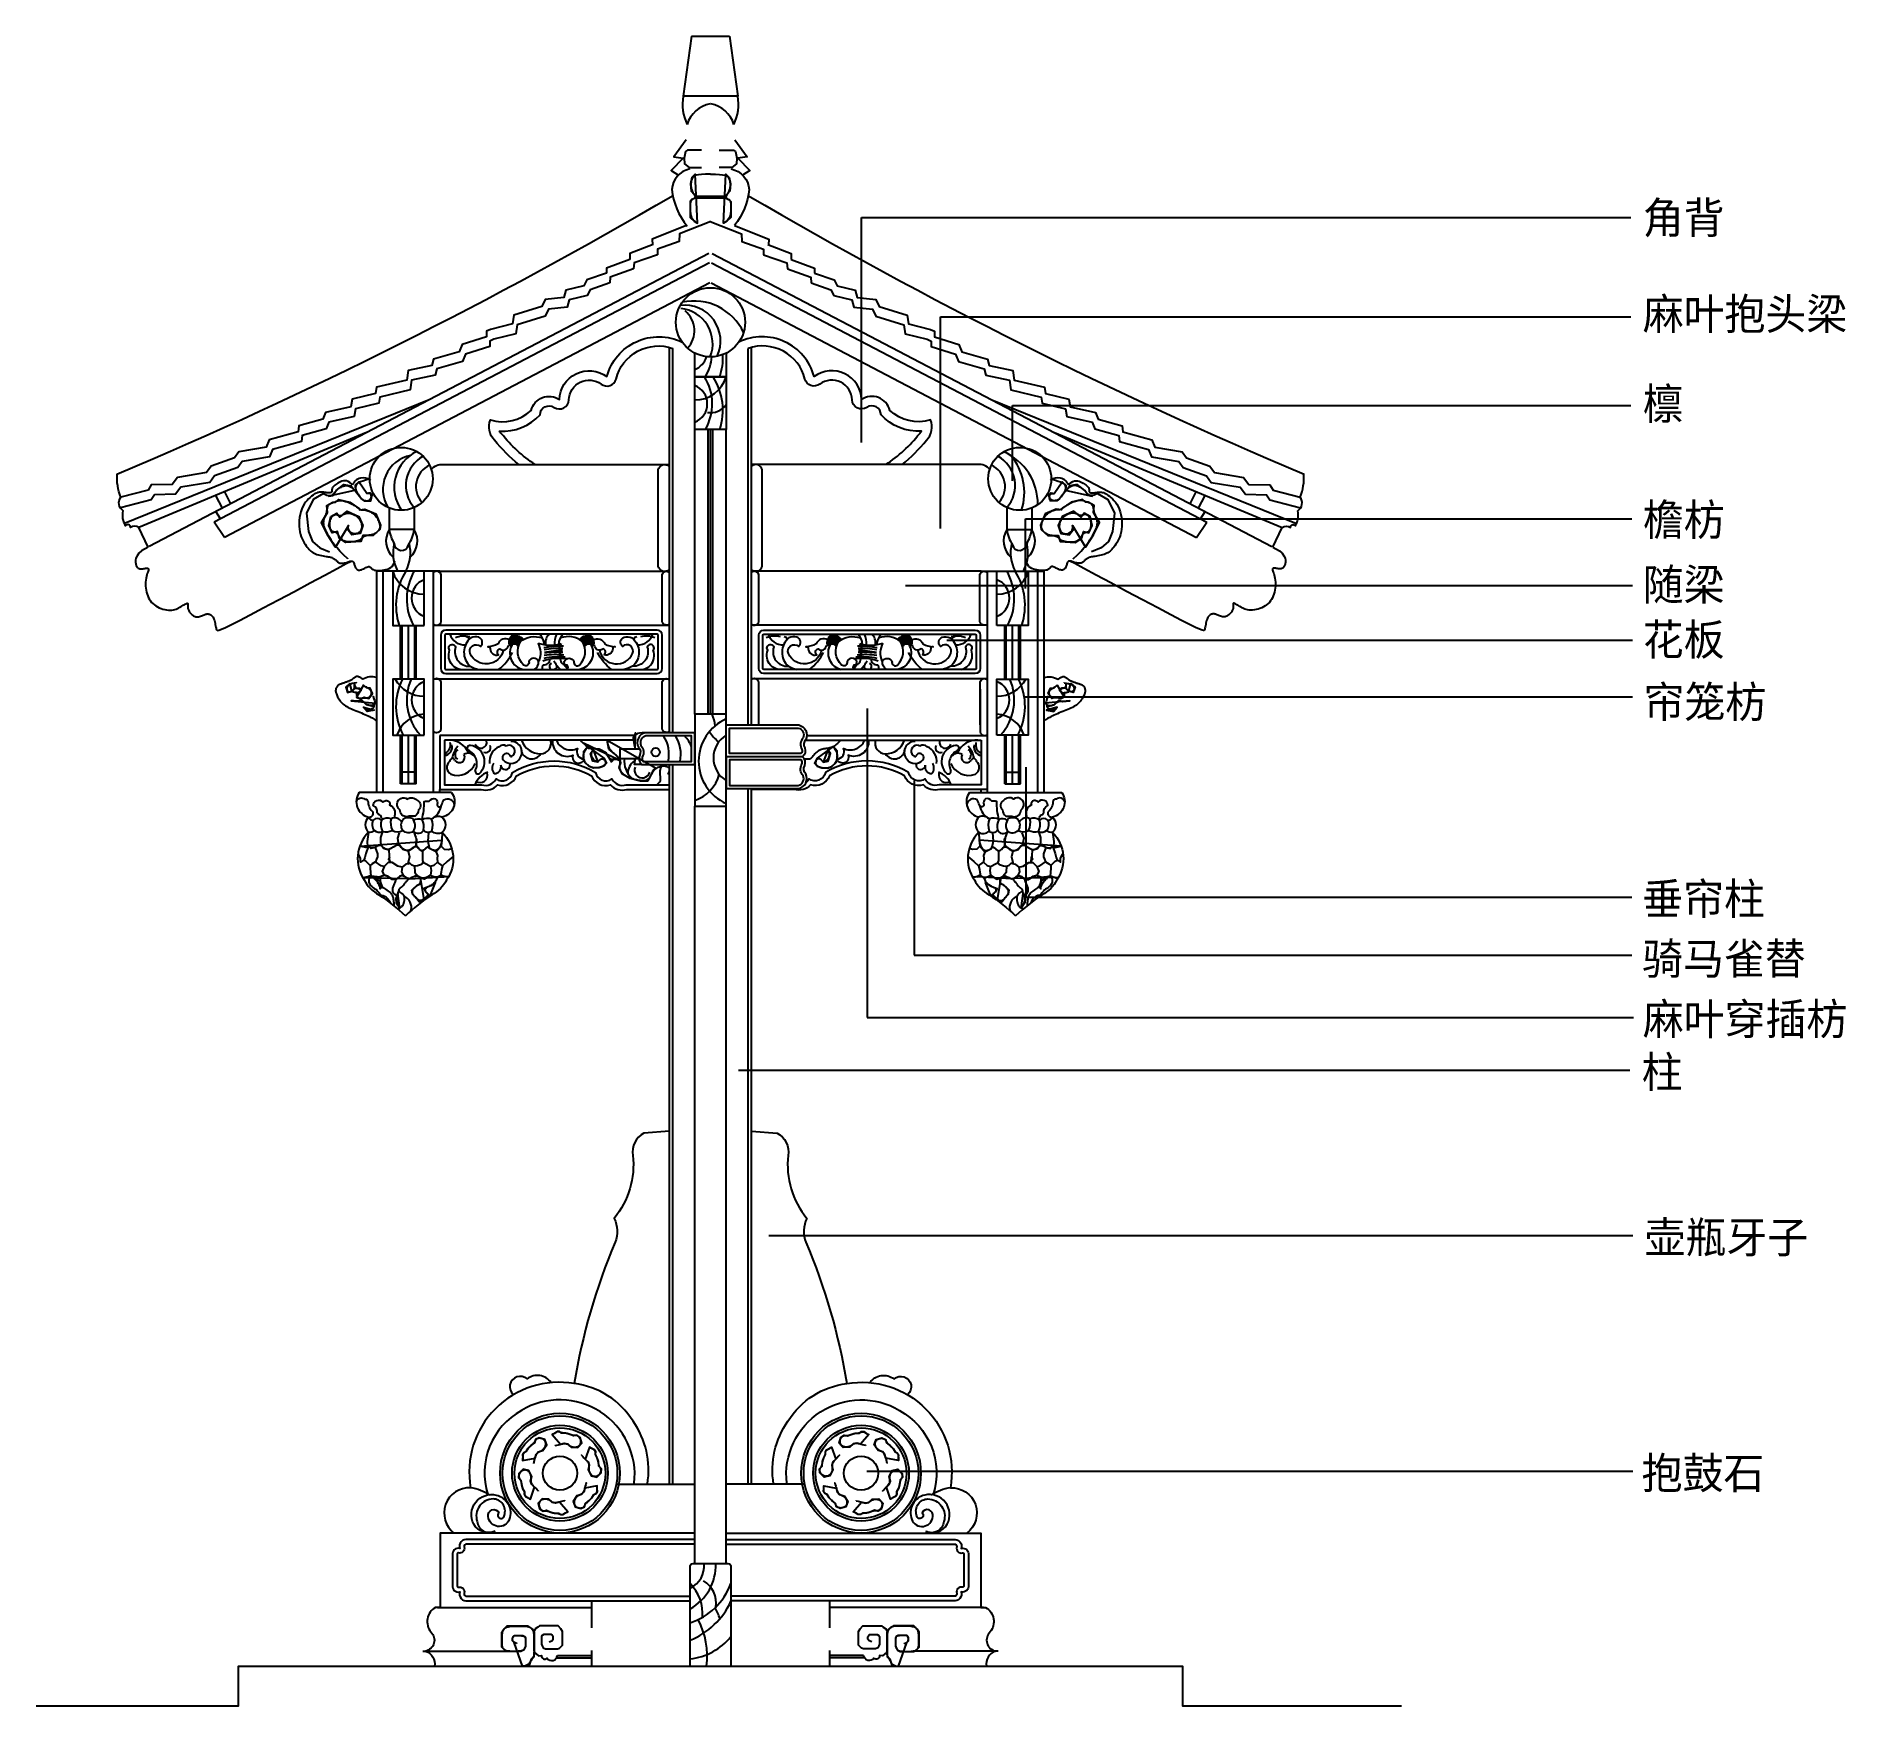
# Model space of a CAD drawing. Header units: metres. Extents: x 2417 to 8168, y 646 to 5953.
import ezdxf

# ---------------------------------------------------------------- set-up
doc = ezdxf.new("R2010")
doc.units = ezdxf.units.M
for name, color, linetype in [('3', 3, 'Continuous'), ('4', 4, 'Continuous'), ('7', 7, 'Continuous'), ('BH', 3, 'Continuous'), ('DIM', 3, 'Continuous'), ('TEXT', 3, 'Continuous')]:
    doc.layers.add(name, color=color, linetype=linetype)
doc.dimstyles.get("Standard").update_dxf_attribs({"dimtxt": 2.5, "dimasz": 2.5, "dimexe": 1.25, "dimexo": 0.625, "dimtad": 1, "dimcen": 2.5, "dimazin": 3, "dimtfac": 1, "dimtmove": 0, "dimatfit": 3})

msp = doc.modelspace()

# ---------------------------------------------------------------- texts
at = {"layer": 'TEXT'}
for s, p in [('角背', (7522.41, 5325.4)), ('麻叶抱头梁', (7522.41, 5019.85)), ('檩', (7522.41, 4734.24)), ('檐枋', (7522.66, 4365.62)), ('随梁', (7522.41, 4159.3)), ('花板', (7522.41, 3984.84)), ('帘笼枋', (7524.82, 3786.79)), ('垂帘柱', (7520.47, 3161.01)), ('骑马雀替', (7520.47, 2970.57)), ('麻叶穿插枋', (7522.41, 2778.7)), ('柱', (7518.9, 2610.61)), ('壶瓶牙子', (7528.25, 2084.89)), ('抱鼓石', (7518.9, 1335.57))]:
    msp.add_text(s, height=100, dxfattribs=at).set_placement(p)

# ---------------------------------------------------------------- hatches: boundary and pattern name
at = {"layer": 'BH'}
h = msp.add_hatch(dxfattribs=at)
h.set_pattern_fill('ANSI31', scale=50)
h.paths.add_polyline_path([(3008.58, 4452.66), (3035.22, 4466.61), (3016.13, 4504.74), (2988.32, 4493.15)])
h = msp.add_hatch(dxfattribs=at)
h.set_pattern_fill('ANSI31', scale=50)
h.paths.add_polyline_path([(6111.1, 4452.66), (6084.46, 4466.61), (6103.55, 4504.74), (6131.37, 4493.15)])

# ---------------------------------------------------------------- linework, layer by layer
at = {"layer": '3'}
for p, q in [((4554.5, 5262.19), (3665.81, 4796.78)), ((4565.18, 5262.19), (5453.87, 4796.78)), ((4556.92, 5232.17), (2982.72, 4407.75)), ((4562.76, 5232.17), (6136.96, 4407.75)), ((4558, 5168.68), (3015.1, 4359.24)), ((4561.68, 5168.68), (6104.59, 4359.24)), ((4439.84, 3738.77), (4439.84, 4960.3)), ((4679.84, 3763.31), (4679.84, 4960.3)), ((3665.81, 4796.78), (2697.67, 4403.36)), ((3665.81, 4796.78), (2776.07, 4330.92)), ((5453.87, 4796.78), (6422.01, 4403.36)), ((5453.87, 4796.78), (6343.62, 4330.92)), ((3466.61, 4692.45), (2742.8, 4390.84)), ((4509.84, 3797.37), (4509.84, 4702.36)), ((4559.84, 3797.37), (4559.84, 4702.36)), ((4609.84, 3797.37), (4609.84, 4702.36)), ((5653.07, 4692.45), (6376.89, 4390.84)), ((3002.94, 4418.33), (2987.46, 4441.52)), ((6116.75, 4418.33), (6132.22, 4441.52)), ((3015.1, 4359.24), (2982.72, 4407.75)), ((6104.59, 4359.24), (6136.96, 4407.75)), ((3699.84, 4252.53), (3499.84, 4252.53)), ((3519.84, 3548.66), (3519.84, 4252.53)), ((3519.84, 3548.66), (3519.84, 4252.53)), ((3699.84, 4252.53), (4429.84, 4252.53)), ((5419.84, 4252.53), (4689.84, 4252.53)), ((5419.84, 4252.53), (5619.84, 4252.53)), ((5599.84, 3548.66), (5599.84, 4252.53)), ((3574.84, 3909.37), (3574.84, 4079.93)), ((3579.84, 3909.37), (3579.84, 4079.93)), ((3599.84, 3909.37), (3599.84, 4079.93)), ((3619.84, 3909.37), (3619.84, 4079.93)), ((3624.84, 3909.37), (3624.84, 4079.93)), ((5494.84, 3909.37), (5494.84, 4079.93)), ((5499.84, 3909.37), (5499.84, 4079.93)), ((5519.84, 3909.37), (5519.84, 4079.93)), ((5539.84, 3909.37), (5539.84, 4079.93)), ((5544.84, 3909.37), (5544.84, 4079.93)), ((3574.84, 3575.8), (3574.84, 3731.29)), ((3579.84, 3575.8), (3579.84, 3731.29)), ((3599.84, 3575.8), (3599.84, 3731.29)), ((3619.84, 3575.8), (3619.84, 3731.29)), ((3624.84, 3575.8), (3624.84, 3731.29)), ((4316.54, 3714.74), (3714.84, 3714.74)), ((4860.79, 3714.74), (5420.1, 3714.74)), ((5494.84, 3575.8), (5494.84, 3731.29)), ((5499.84, 3575.8), (5499.84, 3731.29)), ((5519.84, 3575.8), (5519.84, 3731.29)), ((5539.84, 3575.8), (5539.84, 3731.29)), ((5544.84, 3575.8), (5544.84, 3731.29)), ((4439.84, 1350.51), (4439.84, 3637.64)), ((4439.84, 2809.83), (4439.84, 3637.64)), ((3624.84, 3575.8), (3574.84, 3575.8)), ((3619.84, 3613.03), (3579.84, 3613.03)), ((5494.84, 3575.8), (5544.84, 3575.8)), ((5499.84, 3613.03), (5539.84, 3613.03)), ((3699.84, 3548.66), (3699.84, 3558.44)), ((3699.84, 3548.66), (3699.84, 3558.44)), ((4679.84, 1350.51), (4679.84, 3561.06)), ((4679.84, 2809.83), (4679.84, 3561.06)), ((5419.84, 3548.66), (5419.84, 3558.44)), ((4509.84, 1097.58), (4509.84, 3504.93)), ((4509.84, 2556.9), (4509.84, 3504.93)), ((4609.84, 1097.58), (4609.84, 3504.93)), ((4609.84, 2556.9), (4609.84, 3504.93)), ((4259.85, 1350.51), (4509.84, 1350.51)), ((4859.84, 1350.51), (4609.84, 1350.51)), ((4509.84, 1194.51), (3736.71, 1194.51)), ((4609.84, 1194.51), (5382.97, 1194.51)), ((4181.16, 979.52), (4181.16, 893.98)), ((4938.53, 979.52), (4938.53, 893.98)), ((3692.58, 958.02), (4181.16, 958.02)), ((5427.11, 958.02), (4938.53, 958.02)), ((3645.3, 819.3), (3915.62, 819.3)), ((4073.11, 805.33), (4181.16, 805.33)), ((4181.16, 821.44), (4181.16, 771.41)), ((4938.53, 821.44), (4938.53, 771.41)), ((5046.58, 805.33), (4938.53, 805.33)), ((5474.38, 819.3), (5204.06, 819.3)), ((4070.4, 797.85), (4181.16, 797.85)), ((5049.28, 797.85), (4938.53, 797.85))]:
    msp.add_line(p, q, dxfattribs=at)
for points in [[(3951.02, 4591.34, -0.06), (3873.62, 4668.67, -0.31), (3860.71, 4733.11, 0.27), (3989.73, 4763.18, -0.52), (4080.04, 4797.55, -0.61), (4230.55, 4870.59, -0.47), (4469.6, 4980.43)], [(4002.74, 4590.96, -0.08), (3895.8, 4688.99, -0.1), (3889.18, 4697.61, 0.23), (4018.01, 4749.13, -0.6), (4063.08, 4772.81, 0.59), (4110.03, 4796.76, -0.61), (4212.62, 4846.54, 0.53), (4259.58, 4863.02, -0.44), (4439.84, 4960.3, -0.39)], [(5168.66, 4591.34, 0.06), (5246.07, 4668.67, 0.31), (5258.97, 4733.11, -0.27), (5129.96, 4763.18, 0.52), (5039.65, 4797.55, 0.61), (4889.13, 4870.59, 0.47), (4650.09, 4980.44)], [(5116.94, 4590.96, 0.08), (5223.89, 4688.99, 0.1), (5230.5, 4697.61, -0.23), (5101.68, 4749.13, 0.6), (5056.61, 4772.81, -0.59), (5009.66, 4796.76, 0.61), (4907.07, 4846.54, -0.53), (4860.1, 4863.02, 0.44), (4679.84, 4960.3, 0.39)], [(3672.62, 4575.07, -0.29), (3710.37, 4590.96), (4429.84, 4590.96)], [(4427.84, 4256.11, -0.54), (4393.4, 4267.43), (4393.4, 4575.01, -0.54), (4427.84, 4586.33)], [(5447.07, 4575.07, 0.29), (5409.32, 4590.96), (4689.84, 4590.96)], [(4689.84, 4256.11, 0.54), (4724.28, 4267.43), (4724.28, 4575.01, 0.54), (4689.84, 4586.33)], [(3679.84, 4083.88, 0.54), (3703.95, 4091.81), (3703.95, 4240.65, 0.54), (3679.84, 4248.57)], [(4429.84, 4083.88, -0.54), (4405.74, 4091.81), (4405.74, 4240.65, -0.54), (4429.84, 4248.57)], [(4689.84, 4083.88, 0.54), (4713.95, 4091.81), (4713.95, 4240.65, 0.54), (4689.84, 4248.57)], [(5439.84, 4083.88, -0.54), (5415.74, 4091.81), (5415.74, 4240.65, -0.54), (5439.84, 4248.57)], [(3679.84, 3742.71, 0.54), (3703.95, 3750.63), (3703.95, 3899.47, 0.54), (3679.84, 3907.39)], [(4429.84, 3742.71, -0.54), (4405.74, 3750.63), (4405.74, 3899.47, -0.54), (4429.84, 3907.39)], [(4713.22, 3763.31), (4713.22, 3899.47, 0.54), (4689.12, 3907.39)], [(5416.46, 3763.31), (5416.46, 3899.47, -0.54), (5440.57, 3907.39)], [(5416.46, 3877.35), (5416.46, 3741.19, 0.54), (5440.57, 3733.27)], [(4838.95, 3753.31, -0.46), (4854.51, 3722.72, 0.34), (4850.44, 3685.78, -0.24), (4848.22, 3672.19)], [(4838.95, 3753.31, -0.46), (4854.51, 3722.72, 0.34), (4850.44, 3685.78, -0.24), (4848.22, 3672.19)], [(3714.84, 3714.74), (3714.84, 3573.44), (3833.38, 3573.44, 0.4), (3878.25, 3592.22, 0.55), (3930.2, 3611.92, -0.28), (4194.84, 3611.92, 0.55), (4246.79, 3592.22, 0.4), (4291.66, 3573.44), (4429.84, 3573.44)], [(4354.44, 3728.77, 0.46), (4338.88, 3698.18, -0.34), (4342.96, 3661.24, 0.24), (4345.18, 3647.64)], [(5420.1, 3714.74), (5420.1, 3573.44), (5286.3, 3573.44, -0.4), (5241.43, 3592.22, -0.55), (5189.48, 3611.92, 0.28), (4924.84, 3611.92, -0.55), (4872.89, 3592.22, -0.11), (4863.21, 3579.42, -0.11)], [(4838.95, 3571.06, 0.46), (4854.51, 3601.65, -0.34), (4850.44, 3638.59, 0.24), (4848.22, 3652.19)], [(4317.43, 1352.92, 0.62), (3959.35, 1584.64, 0.36), (3852.74, 1317)], [(4802.25, 1352.92, -0.62), (5160.33, 1584.64, -0.36), (5266.95, 1317)], [(4509.84, 1174.51), (3954.51, 1174.51), (3787.68, 1174.51, 0.56), (3762.76, 1146.05, 0.55), (3740.19, 1125.17), (3740.19, 1028.86, 0.55), (3762.76, 1007.98, 0.56), (3787.68, 979.52), (3954.51, 979.52), (4494.84, 979.52)], [(4509.84, 1159.51), (3786, 1159.51, 0.61), (3777.06, 1150.58, -0.59), (3758.99, 1131.53, 0.63), (3755.19, 1127.05), (3755.19, 1026.98, 0.63), (3758.99, 1022.5, -0.59), (3777.06, 1003.45, 0.61), (3786, 994.52), (4494.84, 994.52)], [(4609.84, 1174.51), (5165.17, 1174.51), (5332.01, 1174.51, -0.56), (5356.92, 1146.05, -0.55), (5379.5, 1125.17), (5379.5, 1028.86, -0.55), (5356.92, 1007.98, -0.56), (5332.01, 979.52), (5165.17, 979.52), (4624.84, 979.52)], [(4609.84, 1159.51), (5333.68, 1159.51, -0.61), (5342.62, 1150.58, 0.59), (5360.7, 1131.53, -0.63), (5364.5, 1127.05), (5364.5, 1026.98, -0.63), (5360.7, 1022.5, 0.59), (5342.62, 1003.45, -0.61), (5333.68, 994.52), (4624.84, 994.52)], [(4047.6, 849.18), (4055.43, 851.66), (4059.7, 857), (4059.7, 865.18), (4056.14, 871.22), (4054.36, 871.94), (4030.15, 871.94), (4024.81, 868.74), (4022.32, 865.53), (4022.32, 841.35), (4024.81, 836.37), (4028.37, 829.62), (4035.85, 826.41), (4073.94, 826.41), (4079.64, 828.55), (4085.69, 834.24), (4089.96, 838.15), (4089.96, 881.89), (4084.62, 890.43), (4075.36, 899.32), (4016.62, 899.32), (4010.93, 896.12), (4002.74, 890.07), (3998.11, 880.47), (3998.11, 821.79), (4000.96, 815.39), (4013.25, 804.37), (4022.43, 805.33, 0.65), (4040.52, 796.86, 0.68), (4073.11, 805.33)], [(5072.09, 849.18), (5064.26, 851.66), (5059.99, 857), (5059.99, 865.18), (5063.55, 871.22), (5065.33, 871.94), (5089.53, 871.94), (5094.87, 868.74), (5097.36, 865.53), (5097.36, 841.35), (5094.87, 836.37), (5091.31, 829.62), (5083.84, 826.41), (5045.75, 826.41), (5040.05, 828.55), (5034, 834.24), (5029.73, 838.15), (5029.73, 881.89), (5035.07, 890.43), (5044.32, 899.32), (5103.06, 899.32), (5108.76, 896.12), (5116.94, 890.07), (5121.57, 880.47), (5121.57, 821.79), (5118.72, 815.39), (5106.44, 804.37), (5097.26, 805.33, -0.65), (5079.16, 796.86, -0.68), (5046.58, 805.33)]]:
    msp.add_lwpolyline(points, format="xyb", dxfattribs=at)
for points in [[(4406.09, 3942.65), (4406.09, 4049.02, 0.41), (4390.34, 4064.77), (3718.34, 4064.77, 0.41), (3702.59, 4049.02), (3702.59, 3942.65, 0.41), (3718.34, 3926.9), (4390.34, 3926.9, 0.41)], [(4393.49, 3942.65), (4393.49, 4049.02, 0.41), (4390.34, 4052.17), (3718.34, 4052.17, 0.41), (3715.19, 4049.02), (3715.19, 3942.65, 0.41), (3718.34, 3939.5), (4390.34, 3939.5, 0.41)], [(4713.6, 3942.65), (4713.6, 4049.02, -0.41), (4729.35, 4064.77), (5401.35, 4064.77, -0.41), (5417.1, 4049.02), (5417.1, 3942.65, -0.41), (5401.35, 3926.9), (4729.35, 3926.9, -0.41)], [(4726.2, 3942.65), (4726.2, 4049.02, -0.41), (4729.35, 4052.17), (5401.35, 4052.17, -0.41), (5404.5, 4049.02), (5404.5, 3942.65, -0.41), (5401.35, 3939.5), (4729.35, 3939.5, -0.41)]]:
    msp.add_lwpolyline(points, format="xyb", close=True, dxfattribs=at)
for points in [[(4353.34, 3738.77), (4353.34, 3738.77), (4342.67, 3738.4), (4334.35, 3737.36), (4328.07, 3735.72), (4323.53, 3733.54), (4320.44, 3730.91), (4318.5, 3727.9), (4317.4, 3724.59), (4316.84, 3721.04), (4316.57, 3717.33), (4316.53, 3713.47), (4316.71, 3709.46), (4317.1, 3705.33), (4317.68, 3701.06), (4318.44, 3696.68), (4319.37, 3692.18), (4320.46, 3687.58), (4321.49, 3738.77), (4314.25, 3722.71), (4317.35, 3699.98), (4320.46, 3687.58)], [(4848.22, 3672.19), (4619.84, 3672.19), (4619.84, 3753.31), (4838.95, 3753.31)], [(4848.22, 3672.19), (4619.84, 3672.19), (4619.84, 3753.31), (4838.95, 3753.31)], [(4335.04, 3686.55), (4271.85, 3686.55), (4271.85, 3656.59), (4332.26, 3656.59)], [(4345.18, 3647.64), (4499.84, 3647.64), (4499.84, 3728.77), (4354.44, 3728.77)], [(4345.18, 3647.64), (4499.84, 3647.64), (4499.84, 3728.77), (4354.44, 3728.77)], [(4340.84, 3637.64), (4340.84, 3637.64), (4333.43, 3637.64), (4327.86, 3637.66), (4323.88, 3637.7), (4321.22, 3637.78), (4319.61, 3637.91), (4318.81, 3638.1), (4318.55, 3638.37), (4318.56, 3638.73), (4318.63, 3639.19), (4318.72, 3639.72), (4318.81, 3640.3), (4318.91, 3640.91), (4319, 3641.52), (4319.09, 3642.11), (4319.18, 3642.64), (4319.25, 3643.1), (4319.31, 3643.48), (4319.35, 3643.92), (4319.38, 3644.57), (4319.4, 3645.6), (4319.41, 3647.16), (4319.42, 3649.4), (4319.42, 3652.49), (4319.42, 3656.59), (4318.39, 3637.64), (4318.39, 3637.64), (4319.42, 3644.19), (4319.42, 3644.19), (4319.42, 3656.59)], [(4848.22, 3652.19), (4619.84, 3652.19), (4619.84, 3571.06), (4838.95, 3571.06)], [(3998.01, 1415.56), (3998.01, 1415.56), (3999.56, 1421.42), (4000.89, 1426.37), (4002.04, 1430.52), (4003.03, 1433.98), (4003.91, 1436.85), (4004.71, 1439.25), (4005.46, 1441.28), (4006.2, 1443.05), (4006.96, 1444.65), (4007.76, 1446.11), (4008.6, 1447.43), (4009.51, 1448.64), (4010.48, 1449.73), (4011.55, 1450.73), (4012.71, 1451.62), (4013.99, 1452.44), (4015.38, 1453.19), (4016.88, 1453.91), (4018.47, 1454.62), (4020.11, 1455.37), (4021.8, 1456.2), (4023.51, 1457.13), (4025.21, 1458.21), (4026.9, 1459.47), (4028.55, 1460.94), (4030.13, 1462.59), (4031.6, 1464.41), (4032.95, 1466.36), (4034.13, 1468.42), (4035.13, 1470.55), (4035.91, 1472.74), (4036.43, 1474.95), (4036.69, 1477.16), (4036.67, 1479.34), (4036.4, 1481.46), (4035.88, 1483.51), (4035.12, 1485.46), (4034.13, 1487.29), (4032.93, 1488.98), (4031.53, 1490.49), (4029.93, 1491.82), (4028.18, 1492.96), (4026.31, 1493.91), (4024.35, 1494.67), (4022.34, 1495.26), (4020.32, 1495.67), (4018.32, 1495.91), (4016.39, 1495.98), (4014.55, 1495.88), (4012.81, 1495.63), (4011.18, 1495.23), (4009.67, 1494.69), (4008.27, 1494.03), (4007.01, 1493.25), (4005.88, 1492.37), (4004.88, 1491.39), (4004.03, 1490.33), (4003.28, 1489.2), (4002.61, 1488.02), (4001.97, 1486.79), (4001.33, 1485.54), (4000.65, 1484.28), (3999.9, 1483.01), (3999.03, 1481.77), (3998.03, 1480.55), (3996.9, 1479.35), (3995.67, 1478.18), (3994.38, 1477.03), (3993.03, 1475.89), (3991.66, 1474.76), (3990.3, 1473.63), (3988.96, 1472.51), (3987.67, 1471.38), (3986.44, 1470.25), (3985.25, 1469.11), (3984.12, 1467.95), (3983.03, 1466.79), (3981.99, 1465.6), (3980.99, 1464.4), (3980.03, 1463.18), (3979.12, 1461.94), (3978.24, 1460.69), (3977.39, 1459.45), (3976.56, 1458.24), (3975.74, 1457.08), (3974.93, 1455.99), (3974.11, 1454.98), (3973.3, 1454.07), (3972.46, 1453.27), (3971.63, 1452.57), (3970.79, 1451.94), (3969.97, 1451.37), (3969.16, 1450.83), (3968.38, 1450.3), (3967.63, 1449.75), (3966.93, 1449.17), (3966.27, 1448.54), (3965.67, 1447.84), (3965.12, 1447.06), (3964.63, 1446.2), (3964.2, 1445.25), (3963.84, 1444.2), (3963.53, 1443.03), (3963.3, 1441.75), (3963.13, 1440.33), (3963.03, 1438.77), (3962.96, 1437.04), (3962.93, 1435.12), (3962.91, 1433), (3962.9, 1430.66), (3962.88, 1428.07), (3962.84, 1425.22), (4002.47, 1432.49), (4005.96, 1444.67), (4012.66, 1453.21), (4027.34, 1457.15), (4039.41, 1475), (4033.6, 1492.55), (4015.35, 1497.76), (4003.33, 1492.29), (4000.62, 1481.44), (3988.39, 1472.54), (3979.59, 1463.44), (3973.45, 1452.8), (3966.39, 1449.78), (3962.55, 1443.13), (3962.99, 1433.18), (3962.84, 1425.22)], [(4066.06, 1472.59), (4066.06, 1472.59), (4071.91, 1474.17), (4076.87, 1475.49), (4081.03, 1476.58), (4084.53, 1477.44), (4087.45, 1478.12), (4089.93, 1478.63), (4092.06, 1478.99), (4093.96, 1479.23), (4095.73, 1479.38), (4097.39, 1479.42), (4098.96, 1479.35), (4100.46, 1479.17), (4101.9, 1478.87), (4103.29, 1478.44), (4104.65, 1477.88), (4105.99, 1477.19), (4107.34, 1476.36), (4108.71, 1475.41), (4110.12, 1474.4), (4111.59, 1473.35), (4113.15, 1472.3), (4114.81, 1471.29), (4116.6, 1470.35), (4118.54, 1469.52), (4120.63, 1468.82), (4122.85, 1468.29), (4125.16, 1467.92), (4127.53, 1467.73), (4129.9, 1467.73), (4132.25, 1467.94), (4134.53, 1468.36), (4136.71, 1469.01), (4138.75, 1469.89), (4140.62, 1470.99), (4142.33, 1472.29), (4143.84, 1473.77), (4145.16, 1475.4), (4146.25, 1477.17), (4147.11, 1479.05), (4147.72, 1481.02), (4148.07, 1483.07), (4148.18, 1485.16), (4148.06, 1487.25), (4147.75, 1489.33), (4147.25, 1491.37), (4146.6, 1493.32), (4145.81, 1495.17), (4144.9, 1496.88), (4143.89, 1498.42), (4142.8, 1499.8), (4141.64, 1501.01), (4140.42, 1502.06), (4139.15, 1502.93), (4137.84, 1503.64), (4136.52, 1504.18), (4135.17, 1504.55), (4133.83, 1504.76), (4132.48, 1504.84), (4131.11, 1504.83), (4129.73, 1504.77), (4128.33, 1504.7), (4126.89, 1504.66), (4125.42, 1504.68), (4123.91, 1504.8), (4122.35, 1505.06), (4120.76, 1505.44), (4119.13, 1505.92), (4117.48, 1506.47), (4115.82, 1507.06), (4114.16, 1507.68), (4112.5, 1508.3), (4110.86, 1508.9), (4109.24, 1509.45), (4107.64, 1509.95), (4106.06, 1510.41), (4104.49, 1510.81), (4102.94, 1511.17), (4101.39, 1511.48), (4099.85, 1511.75), (4098.32, 1511.96), (4096.78, 1512.13), (4095.26, 1512.27), (4093.76, 1512.39), (4092.3, 1512.51), (4090.89, 1512.64), (4089.53, 1512.79), (4088.25, 1512.99), (4087.05, 1513.24), (4085.95, 1513.56), (4084.92, 1513.94), (4083.96, 1514.35), (4083.05, 1514.78), (4082.18, 1515.21), (4081.33, 1515.62), (4080.48, 1515.99), (4079.63, 1516.31), (4078.75, 1516.56), (4077.85, 1516.73), (4076.9, 1516.82), (4075.91, 1516.81), (4074.87, 1516.71), (4073.78, 1516.5), (4072.62, 1516.18), (4071.39, 1515.74), (4070.08, 1515.17), (4068.67, 1514.49), (4067.14, 1513.68), (4065.46, 1512.75), (4063.62, 1511.7), (4061.58, 1510.54), (4059.33, 1509.26), (4056.85, 1507.87), (4082.96, 1477.19), (4095.24, 1480.26), (4105.99, 1478.72), (4116.74, 1467.98), (4138.24, 1466.45), (4150.53, 1480.26), (4145.92, 1498.67), (4135.17, 1506.34), (4124.42, 1503.27), (4110.6, 1509.41), (4098.32, 1512.48), (4086.03, 1512.48), (4079.89, 1517.08), (4072.21, 1517.08), (4063.81, 1511.72), (4056.85, 1507.87)], [(5053.62, 1472.59), (5053.62, 1472.59), (5047.77, 1474.17), (5042.82, 1475.49), (5038.65, 1476.58), (5035.16, 1477.44), (5032.23, 1478.12), (5029.76, 1478.63), (5027.62, 1478.99), (5025.72, 1479.23), (5023.95, 1479.38), (5022.29, 1479.42), (5020.72, 1479.35), (5019.23, 1479.17), (5017.79, 1478.87), (5016.4, 1478.44), (5015.04, 1477.88), (5013.69, 1477.19), (5012.34, 1476.36), (5010.98, 1475.41), (5009.56, 1474.4), (5008.09, 1473.35), (5006.53, 1472.3), (5004.87, 1471.29), (5003.08, 1470.35), (5001.15, 1469.52), (4999.06, 1468.82), (4996.83, 1468.29), (4994.52, 1467.92), (4992.16, 1467.73), (4989.78, 1467.73), (4987.44, 1467.94), (4985.15, 1468.36), (4982.98, 1469.01), (4980.94, 1469.89), (4979.06, 1470.99), (4977.36, 1472.29), (4975.84, 1473.77), (4974.53, 1475.4), (4973.44, 1477.17), (4972.58, 1479.05), (4971.97, 1481.02), (4971.62, 1483.07), (4971.51, 1485.16), (4971.62, 1487.25), (4971.94, 1489.33), (4972.43, 1491.37), (4973.09, 1493.32), (4973.88, 1495.17), (4974.79, 1496.88), (4975.79, 1498.42), (4976.88, 1499.8), (4978.04, 1501.01), (4979.26, 1502.06), (4980.53, 1502.93), (4981.84, 1503.64), (4983.17, 1504.18), (4984.51, 1504.55), (4985.86, 1504.76), (4987.21, 1504.84), (4988.57, 1504.83), (4989.95, 1504.77), (4991.36, 1504.7), (4992.79, 1504.66), (4994.26, 1504.68), (4995.77, 1504.8), (4997.33, 1505.06), (4998.93, 1505.44), (5000.56, 1505.92), (5002.2, 1506.47), (5003.86, 1507.06), (5005.53, 1507.68), (5007.19, 1508.3), (5008.83, 1508.9), (5010.45, 1509.45), (5012.05, 1509.95), (5013.63, 1510.41), (5015.19, 1510.81), (5016.75, 1511.17), (5018.29, 1511.48), (5019.83, 1511.75), (5021.37, 1511.96), (5022.9, 1512.13), (5024.43, 1512.27), (5025.92, 1512.39), (5027.38, 1512.51), (5028.8, 1512.64), (5030.15, 1512.79), (5031.43, 1512.99), (5032.63, 1513.24), (5033.74, 1513.56), (5034.76, 1513.94), (5035.72, 1514.35), (5036.63, 1514.78), (5037.5, 1515.21), (5038.35, 1515.62), (5039.2, 1515.99), (5040.05, 1516.31), (5040.93, 1516.56), (5041.84, 1516.73), (5042.78, 1516.82), (5043.77, 1516.81), (5044.81, 1516.71), (5045.91, 1516.5), (5047.07, 1516.18), (5048.3, 1515.74), (5049.61, 1515.17), (5051.02, 1514.49), (5052.55, 1513.68), (5054.22, 1512.75), (5056.07, 1511.7), (5058.1, 1510.54), (5060.35, 1509.26), (5062.83, 1507.87), (5036.73, 1477.19), (5024.44, 1480.26), (5013.69, 1478.72), (5002.94, 1467.98), (4981.44, 1466.45), (4969.15, 1480.26), (4973.76, 1498.67), (4984.51, 1506.34), (4995.26, 1503.27), (5009.08, 1509.41), (5021.37, 1512.48), (5033.66, 1512.48), (5039.8, 1517.08), (5047.48, 1517.08), (5055.88, 1511.72), (5062.83, 1507.87)], [(5121.67, 1415.56), (5121.67, 1415.56), (5120.12, 1421.42), (5118.79, 1426.37), (5117.65, 1430.52), (5116.65, 1433.98), (5115.77, 1436.85), (5114.97, 1439.25), (5114.22, 1441.28), (5113.48, 1443.05), (5112.72, 1444.65), (5111.93, 1446.11), (5111.08, 1447.43), (5110.18, 1448.64), (5109.2, 1449.73), (5108.14, 1450.73), (5106.97, 1451.62), (5105.7, 1452.44), (5104.3, 1453.19), (5102.8, 1453.91), (5101.22, 1454.62), (5099.57, 1455.37), (5097.89, 1456.2), (5096.18, 1457.13), (5094.47, 1458.21), (5092.78, 1459.47), (5091.13, 1460.94), (5089.56, 1462.59), (5088.08, 1464.41), (5086.74, 1466.36), (5085.55, 1468.42), (5084.55, 1470.55), (5083.78, 1472.74), (5083.25, 1474.95), (5083, 1477.16), (5083.01, 1479.34), (5083.29, 1481.46), (5083.81, 1483.51), (5084.57, 1485.46), (5085.55, 1487.29), (5086.75, 1488.98), (5088.16, 1490.49), (5089.75, 1491.82), (5091.5, 1492.96), (5093.38, 1493.91), (5095.34, 1494.67), (5097.35, 1495.26), (5099.36, 1495.67), (5101.36, 1495.91), (5103.29, 1495.98), (5105.14, 1495.88), (5106.87, 1495.63), (5108.5, 1495.23), (5110.02, 1494.69), (5111.41, 1494.03), (5112.68, 1493.25), (5113.81, 1492.37), (5114.8, 1491.39), (5115.66, 1490.33), (5116.4, 1489.2), (5117.08, 1488.02), (5117.71, 1486.79), (5118.35, 1485.54), (5119.03, 1484.28), (5119.79, 1483.01), (5120.65, 1481.77), (5121.66, 1480.55), (5122.78, 1479.35), (5124.01, 1478.18), (5125.31, 1477.03), (5126.65, 1475.89), (5128.02, 1474.76), (5129.39, 1473.63), (5130.72, 1472.51), (5132.01, 1471.38), (5133.25, 1470.25), (5134.43, 1469.11), (5135.57, 1467.95), (5136.66, 1466.79), (5137.7, 1465.6), (5138.7, 1464.4), (5139.65, 1463.18), (5140.57, 1461.94), (5141.45, 1460.69), (5142.3, 1459.45), (5143.13, 1458.24), (5143.95, 1457.08), (5144.76, 1455.99), (5145.57, 1454.98), (5146.39, 1454.07), (5147.22, 1453.27), (5148.06, 1452.57), (5148.89, 1451.94), (5149.72, 1451.37), (5150.53, 1450.83), (5151.31, 1450.3), (5152.05, 1449.75), (5152.76, 1449.17), (5153.41, 1448.54), (5154.02, 1447.84), (5154.56, 1447.06), (5155.05, 1446.2), (5155.48, 1445.25), (5155.85, 1444.2), (5156.15, 1443.03), (5156.38, 1441.75), (5156.55, 1440.33), (5156.66, 1438.77), (5156.72, 1437.04), (5156.76, 1435.12), (5156.77, 1433), (5156.78, 1430.66), (5156.8, 1428.07), (5156.84, 1425.22), (5117.21, 1432.49), (5113.73, 1444.67), (5107.02, 1453.21), (5092.35, 1457.15), (5080.27, 1475), (5086.08, 1492.55), (5104.33, 1497.76), (5116.35, 1492.29), (5119.07, 1481.44), (5131.29, 1472.54), (5140.09, 1463.44), (5146.24, 1452.8), (5153.29, 1449.78), (5157.13, 1443.13), (5156.69, 1433.18), (5156.84, 1425.22)], [(4149.48, 1442.16), (4149.48, 1442.16), (4153.77, 1437.89), (4157.4, 1434.26), (4160.42, 1431.19), (4162.91, 1428.6), (4164.96, 1426.4), (4166.64, 1424.52), (4168.02, 1422.85), (4169.18, 1421.32), (4170.19, 1419.87), (4171.06, 1418.45), (4171.78, 1417.05), (4172.38, 1415.67), (4172.83, 1414.27), (4173.16, 1412.85), (4173.36, 1411.4), (4173.43, 1409.88), (4173.38, 1408.3), (4173.25, 1406.64), (4173.08, 1404.92), (4172.91, 1403.12), (4172.78, 1401.24), (4172.73, 1399.3), (4172.81, 1397.28), (4173.05, 1395.19), (4173.5, 1393.03), (4174.15, 1390.83), (4174.98, 1388.65), (4176, 1386.5), (4177.19, 1384.45), (4178.54, 1382.52), (4180.05, 1380.75), (4181.7, 1379.19), (4183.48, 1377.87), (4185.38, 1376.79), (4187.35, 1375.97), (4189.39, 1375.39), (4191.46, 1375.07), (4193.54, 1375.01), (4195.6, 1375.21), (4197.61, 1375.67), (4199.56, 1376.39), (4201.42, 1377.34), (4203.18, 1378.48), (4204.82, 1379.8), (4206.34, 1381.24), (4207.7, 1382.78), (4208.91, 1384.39), (4209.93, 1386.03), (4210.77, 1387.68), (4211.42, 1389.31), (4211.88, 1390.92), (4212.18, 1392.5), (4212.3, 1394.04), (4212.26, 1395.52), (4212.06, 1396.94), (4211.71, 1398.29), (4211.22, 1399.56), (4210.62, 1400.77), (4209.93, 1401.95), (4209.19, 1403.12), (4208.42, 1404.3), (4207.67, 1405.52), (4206.95, 1406.8), (4206.3, 1408.17), (4205.75, 1409.65), (4205.28, 1411.23), (4204.88, 1412.87), (4204.53, 1414.57), (4204.21, 1416.31), (4203.92, 1418.06), (4203.62, 1419.8), (4203.32, 1421.52), (4202.99, 1423.2), (4202.62, 1424.84), (4202.23, 1426.44), (4201.8, 1428), (4201.33, 1429.52), (4200.83, 1431.02), (4200.29, 1432.48), (4199.7, 1433.92), (4199.08, 1435.33), (4198.44, 1436.72), (4197.8, 1438.08), (4197.17, 1439.4), (4196.57, 1440.69), (4196.03, 1441.94), (4195.56, 1443.15), (4195.18, 1444.31), (4194.9, 1445.43), (4194.72, 1446.51), (4194.59, 1447.54), (4194.51, 1448.54), (4194.44, 1449.51), (4194.37, 1450.46), (4194.28, 1451.38), (4194.13, 1452.28), (4193.9, 1453.16), (4193.6, 1454.03), (4193.2, 1454.89), (4192.7, 1455.75), (4192.09, 1456.59), (4191.36, 1457.44), (4190.51, 1458.28), (4189.51, 1459.13), (4188.37, 1459.98), (4187.06, 1460.86), (4185.6, 1461.78), (4183.95, 1462.76), (4182.13, 1463.84), (4180.1, 1465.02), (4177.87, 1466.33), (4175.43, 1467.78), (4161.91, 1429.83), (4170.71, 1420.73), (4174.76, 1410.65), (4170.83, 1395.97), (4180.25, 1376.58), (4198.35, 1372.85), (4211.99, 1386.04), (4213.26, 1399.19), (4205.23, 1406.96), (4203.63, 1422), (4200.15, 1434.18), (4194, 1444.82), (4194.92, 1452.44), (4191.08, 1459.09), (4182.24, 1463.68), (4175.43, 1467.78)], [(4970.21, 1442.16), (4970.21, 1442.16), (4965.91, 1437.89), (4962.29, 1434.26), (4959.27, 1431.19), (4956.77, 1428.6), (4954.72, 1426.4), (4953.04, 1424.52), (4951.66, 1422.85), (4950.5, 1421.32), (4949.49, 1419.87), (4948.63, 1418.45), (4947.9, 1417.05), (4947.31, 1415.67), (4946.85, 1414.27), (4946.52, 1412.85), (4946.33, 1411.4), (4946.26, 1409.88), (4946.31, 1408.3), (4946.44, 1406.64), (4946.61, 1404.92), (4946.78, 1403.12), (4946.91, 1401.24), (4946.96, 1399.3), (4946.88, 1397.28), (4946.63, 1395.19), (4946.18, 1393.03), (4945.54, 1390.83), (4944.7, 1388.65), (4943.68, 1386.5), (4942.5, 1384.45), (4941.14, 1382.52), (4939.64, 1380.75), (4937.99, 1379.19), (4936.2, 1377.87), (4934.31, 1376.79), (4932.33, 1375.97), (4930.29, 1375.39), (4928.22, 1375.07), (4926.15, 1375.01), (4924.09, 1375.21), (4922.08, 1375.67), (4920.13, 1376.39), (4918.27, 1377.34), (4916.51, 1378.48), (4914.86, 1379.8), (4913.35, 1381.24), (4911.98, 1382.78), (4910.78, 1384.39), (4909.75, 1386.03), (4908.92, 1387.68), (4908.27, 1389.31), (4907.8, 1390.92), (4907.51, 1392.5), (4907.39, 1394.04), (4907.43, 1395.52), (4907.62, 1396.94), (4907.97, 1398.29), (4908.46, 1399.56), (4909.07, 1400.77), (4909.76, 1401.95), (4910.5, 1403.12), (4911.26, 1404.3), (4912.02, 1405.52), (4912.74, 1406.8), (4913.38, 1408.17), (4913.94, 1409.65), (4914.41, 1411.23), (4914.81, 1412.87), (4915.16, 1414.57), (4915.47, 1416.31), (4915.77, 1418.06), (4916.06, 1419.8), (4916.37, 1421.52), (4916.7, 1423.2), (4917.06, 1424.84), (4917.46, 1426.44), (4917.89, 1428), (4918.36, 1429.52), (4918.86, 1431.02), (4919.4, 1432.48), (4919.98, 1433.92), (4920.6, 1435.33), (4921.24, 1436.72), (4921.89, 1438.08), (4922.52, 1439.4), (4923.11, 1440.69), (4923.66, 1441.94), (4924.13, 1443.15), (4924.5, 1444.31), (4924.78, 1445.43), (4924.97, 1446.51), (4925.09, 1447.54), (4925.18, 1448.54), (4925.24, 1449.51), (4925.31, 1450.46), (4925.41, 1451.38), (4925.56, 1452.28), (4925.78, 1453.16), (4926.09, 1454.03), (4926.48, 1454.89), (4926.98, 1455.75), (4927.59, 1456.59), (4928.32, 1457.44), (4929.18, 1458.28), (4930.18, 1459.13), (4931.32, 1459.98), (4932.62, 1460.86), (4934.09, 1461.78), (4935.73, 1462.76), (4937.56, 1463.84), (4939.58, 1465.02), (4941.81, 1466.33), (4944.26, 1467.78), (4957.78, 1429.83), (4948.98, 1420.73), (4944.93, 1410.65), (4948.85, 1395.97), (4939.43, 1376.58), (4921.33, 1372.85), (4907.69, 1386.04), (4906.42, 1399.19), (4914.46, 1406.96), (4916.05, 1422), (4919.54, 1434.18), (4925.68, 1444.82), (4924.77, 1452.44), (4928.61, 1459.09), (4937.44, 1463.68), (4944.26, 1467.78)], [(4013.37, 1328.11), (4013.37, 1328.11), (4009.07, 1332.39), (4005.45, 1336.01), (4002.43, 1339.08), (3999.93, 1341.67), (3997.88, 1343.87), (3996.2, 1345.76), (3994.82, 1347.42), (3993.66, 1348.95), (3992.65, 1350.41), (3991.79, 1351.83), (3991.06, 1353.22), (3990.47, 1354.61), (3990.01, 1356), (3989.68, 1357.42), (3989.49, 1358.88), (3989.42, 1360.39), (3989.46, 1361.97), (3989.6, 1363.63), (3989.77, 1365.36), (3989.94, 1367.16), (3990.07, 1369.03), (3990.11, 1370.98), (3990.04, 1373), (3989.79, 1375.09), (3989.34, 1377.25), (3988.7, 1379.44), (3987.86, 1381.63), (3986.84, 1383.77), (3985.65, 1385.83), (3984.3, 1387.76), (3982.8, 1389.52), (3981.15, 1391.08), (3979.36, 1392.4), (3977.47, 1393.48), (3975.49, 1394.31), (3973.45, 1394.88), (3971.38, 1395.2), (3969.31, 1395.26), (3967.25, 1395.06), (3965.23, 1394.6), (3963.29, 1393.89), (3961.43, 1392.94), (3959.67, 1391.79), (3958.02, 1390.48), (3956.51, 1389.03), (3955.14, 1387.49), (3953.94, 1385.88), (3952.91, 1384.24), (3952.08, 1382.6), (3951.43, 1380.96), (3950.96, 1379.35), (3950.67, 1377.77), (3950.55, 1376.23), (3950.59, 1374.75), (3950.78, 1373.33), (3951.13, 1371.98), (3951.62, 1370.71), (3952.23, 1369.5), (3952.92, 1368.32), (3953.66, 1367.16), (3954.42, 1365.98), (3955.18, 1364.76), (3955.9, 1363.47), (3956.54, 1362.1), (3957.1, 1360.62), (3957.57, 1359.05), (3957.97, 1357.4), (3958.32, 1355.7), (3958.63, 1353.96), (3958.93, 1352.21), (3959.22, 1350.47), (3959.53, 1348.75), (3959.86, 1347.07), (3960.22, 1345.43), (3960.62, 1343.84), (3961.05, 1342.28), (3961.51, 1340.75), (3962.02, 1339.26), (3962.56, 1337.79), (3963.14, 1336.35), (3963.76, 1334.94), (3964.4, 1333.55), (3965.05, 1332.2), (3965.68, 1330.87), (3966.27, 1329.58), (3966.82, 1328.33), (3967.29, 1327.13), (3967.66, 1325.96), (3967.94, 1324.84), (3968.13, 1323.77), (3968.25, 1322.73), (3968.34, 1321.73), (3968.4, 1320.76), (3968.47, 1319.82), (3968.57, 1318.9), (3968.72, 1318), (3968.94, 1317.11), (3969.24, 1316.24), (3969.64, 1315.38), (3970.14, 1314.53), (3970.75, 1313.68), (3971.48, 1312.83), (3972.34, 1311.99), (3973.33, 1311.15), (3974.48, 1310.29), (3975.78, 1309.42), (3977.25, 1308.5), (3978.89, 1307.51), (3980.72, 1306.44), (3982.74, 1305.26), (3984.97, 1303.95), (3987.42, 1302.49), (4000.94, 1340.44), (3992.13, 1349.55), (3988.09, 1359.62), (3992.01, 1374.3), (3982.59, 1393.69), (3964.49, 1397.43), (3950.85, 1384.23), (3949.58, 1371.09), (3957.62, 1363.31), (3959.21, 1348.27), (3962.7, 1336.1), (3968.84, 1325.46), (3967.93, 1317.84), (3971.77, 1311.19), (3980.6, 1306.59), (3987.42, 1302.49)], [(5106.32, 1328.11), (5106.32, 1328.11), (5110.62, 1332.39), (5114.24, 1336.01), (5117.26, 1339.08), (5119.76, 1341.67), (5121.8, 1343.87), (5123.48, 1345.76), (5124.86, 1347.42), (5126.02, 1348.95), (5127.03, 1350.41), (5127.9, 1351.83), (5128.63, 1353.22), (5129.22, 1354.61), (5129.67, 1356), (5130, 1357.42), (5130.2, 1358.88), (5130.27, 1360.39), (5130.22, 1361.97), (5130.09, 1363.63), (5129.92, 1365.36), (5129.75, 1367.16), (5129.62, 1369.03), (5129.57, 1370.98), (5129.65, 1373), (5129.9, 1375.09), (5130.34, 1377.25), (5130.99, 1379.44), (5131.82, 1381.63), (5132.84, 1383.77), (5134.03, 1385.83), (5135.38, 1387.76), (5136.89, 1389.52), (5138.54, 1391.08), (5140.32, 1392.4), (5142.22, 1393.48), (5144.19, 1394.31), (5146.23, 1394.88), (5148.3, 1395.2), (5150.38, 1395.26), (5152.44, 1395.06), (5154.45, 1394.6), (5156.4, 1393.89), (5158.26, 1392.94), (5160.02, 1391.79), (5161.66, 1390.48), (5163.18, 1389.03), (5164.54, 1387.49), (5165.75, 1385.88), (5166.77, 1384.24), (5167.61, 1382.6), (5168.26, 1380.96), (5168.72, 1379.35), (5169.02, 1377.77), (5169.14, 1376.23), (5169.1, 1374.75), (5168.9, 1373.33), (5168.55, 1371.98), (5168.06, 1370.71), (5167.46, 1369.5), (5166.77, 1368.32), (5166.03, 1367.16), (5165.26, 1365.98), (5164.51, 1364.76), (5163.79, 1363.47), (5163.14, 1362.1), (5162.59, 1360.62), (5162.12, 1359.05), (5161.72, 1357.4), (5161.37, 1355.7), (5161.05, 1353.96), (5160.76, 1352.21), (5160.46, 1350.47), (5160.16, 1348.75), (5159.83, 1347.07), (5159.46, 1345.43), (5159.07, 1343.84), (5158.64, 1342.28), (5158.17, 1340.75), (5157.67, 1339.26), (5157.13, 1337.79), (5156.54, 1336.35), (5155.93, 1334.94), (5155.28, 1333.55), (5154.64, 1332.2), (5154.01, 1330.87), (5153.41, 1329.58), (5152.87, 1328.33), (5152.4, 1327.13), (5152.02, 1325.96), (5151.75, 1324.84), (5151.56, 1323.77), (5151.43, 1322.73), (5151.35, 1321.73), (5151.28, 1320.76), (5151.21, 1319.82), (5151.12, 1318.9), (5150.97, 1318), (5150.75, 1317.11), (5150.44, 1316.24), (5150.04, 1315.38), (5149.54, 1314.53), (5148.93, 1313.68), (5148.2, 1312.83), (5147.35, 1311.99), (5146.35, 1311.15), (5145.21, 1310.29), (5143.91, 1309.42), (5142.44, 1308.5), (5140.8, 1307.51), (5138.97, 1306.44), (5136.94, 1305.26), (5134.71, 1303.95), (5132.27, 1302.49), (5118.75, 1340.44), (5127.55, 1349.55), (5131.6, 1359.62), (5127.67, 1374.3), (5137.09, 1393.69), (5155.19, 1397.43), (5168.83, 1384.23), (5170.1, 1371.09), (5162.07, 1363.31), (5160.47, 1348.27), (5156.99, 1336.1), (5150.84, 1325.46), (5151.76, 1317.84), (5147.92, 1311.19), (5139.08, 1306.59), (5132.27, 1302.49)], [(4164.83, 1354.71), (4164.83, 1354.71), (4163.28, 1348.85), (4161.95, 1343.9), (4160.81, 1339.75), (4159.81, 1336.3), (4158.93, 1333.42), (4158.13, 1331.02), (4157.38, 1329), (4156.64, 1327.23), (4155.88, 1325.63), (4155.09, 1324.17), (4154.24, 1322.84), (4153.34, 1321.63), (4152.36, 1320.54), (4151.3, 1319.55), (4150.13, 1318.65), (4148.86, 1317.83), (4147.46, 1317.08), (4145.96, 1316.37), (4144.38, 1315.65), (4142.73, 1314.9), (4141.05, 1314.08), (4139.34, 1313.14), (4137.63, 1312.06), (4135.94, 1310.8), (4134.29, 1309.34), (4132.72, 1307.68), (4131.24, 1305.87), (4129.9, 1303.91), (4128.71, 1301.86), (4127.71, 1299.72), (4126.94, 1297.53), (4126.41, 1295.32), (4126.16, 1293.12), (4126.17, 1290.94), (4126.45, 1288.81), (4126.97, 1286.76), (4127.73, 1284.81), (4128.71, 1282.98), (4129.91, 1281.3), (4131.32, 1279.78), (4132.91, 1278.46), (4134.66, 1277.32), (4136.54, 1276.37), (4138.5, 1275.6), (4140.5, 1275.01), (4142.52, 1274.6), (4144.52, 1274.36), (4146.45, 1274.29), (4148.3, 1274.39), (4150.03, 1274.65), (4151.66, 1275.05), (4153.18, 1275.58), (4154.57, 1276.25), (4155.84, 1277.02), (4156.97, 1277.9), (4157.96, 1278.88), (4158.81, 1279.94), (4159.56, 1281.07), (4160.23, 1282.25), (4160.87, 1283.48), (4161.51, 1284.73), (4162.19, 1286), (4162.95, 1287.26), (4163.81, 1288.51), (4164.82, 1289.73), (4165.94, 1290.92), (4167.17, 1292.09), (4168.47, 1293.24), (4169.81, 1294.39), (4171.18, 1295.52), (4172.55, 1296.64), (4173.88, 1297.77), (4175.17, 1298.89), (4176.41, 1300.03), (4177.59, 1301.17), (4178.73, 1302.32), (4179.82, 1303.49), (4180.86, 1304.67), (4181.86, 1305.87), (4182.81, 1307.09), (4183.73, 1308.34), (4184.6, 1309.59), (4185.46, 1310.82), (4186.29, 1312.03), (4187.11, 1313.19), (4187.92, 1314.29), (4188.73, 1315.3), (4189.55, 1316.21), (4190.38, 1317.01), (4191.22, 1317.71), (4192.05, 1318.33), (4192.88, 1318.9), (4193.68, 1319.45), (4194.47, 1319.98), (4195.21, 1320.52), (4195.92, 1321.1), (4196.57, 1321.74), (4197.18, 1322.44), (4197.72, 1323.21), (4198.21, 1324.07), (4198.64, 1325.02), (4199.01, 1326.08), (4199.31, 1327.24), (4199.54, 1328.53), (4199.71, 1329.94), (4199.82, 1331.51), (4199.88, 1333.24), (4199.92, 1335.15), (4199.93, 1337.28), (4199.94, 1339.62), (4199.96, 1342.2), (4200, 1345.05), (4160.37, 1337.78), (4156.89, 1325.61), (4150.18, 1317.06), (4135.51, 1313.12), (4123.43, 1295.27), (4129.24, 1277.73), (4147.49, 1272.51), (4159.51, 1277.99), (4162.23, 1288.83), (4174.45, 1297.73), (4183.25, 1306.84), (4189.4, 1317.48), (4196.45, 1320.5), (4200.29, 1327.15), (4199.85, 1337.1), (4200, 1345.05)], [(4954.85, 1354.71), (4954.85, 1354.71), (4956.4, 1348.85), (4957.73, 1343.9), (4958.88, 1339.75), (4959.87, 1336.3), (4960.75, 1333.42), (4961.55, 1331.02), (4962.3, 1329), (4963.04, 1327.23), (4963.8, 1325.63), (4964.6, 1324.17), (4965.44, 1322.84), (4966.35, 1321.63), (4967.32, 1320.54), (4968.39, 1319.55), (4969.55, 1318.65), (4970.83, 1317.83), (4972.22, 1317.08), (4973.72, 1316.37), (4975.31, 1315.65), (4976.95, 1314.9), (4978.64, 1314.08), (4980.35, 1313.14), (4982.05, 1312.06), (4983.74, 1310.8), (4985.39, 1309.34), (4986.97, 1307.68), (4988.44, 1305.87), (4989.79, 1303.91), (4990.98, 1301.86), (4991.97, 1299.72), (4992.75, 1297.53), (4993.27, 1295.32), (4993.53, 1293.12), (4993.51, 1290.94), (4993.24, 1288.81), (4992.72, 1286.76), (4991.96, 1284.81), (4990.97, 1282.98), (4989.77, 1281.3), (4988.37, 1279.78), (4986.77, 1278.46), (4985.02, 1277.32), (4983.15, 1276.37), (4981.19, 1275.6), (4979.18, 1275.01), (4977.16, 1274.6), (4975.17, 1274.36), (4973.23, 1274.29), (4971.39, 1274.39), (4969.65, 1274.65), (4968.02, 1275.05), (4966.51, 1275.58), (4965.11, 1276.25), (4963.85, 1277.02), (4962.72, 1277.9), (4961.72, 1278.88), (4960.87, 1279.94), (4960.12, 1281.07), (4959.45, 1282.25), (4958.81, 1283.48), (4958.17, 1284.73), (4957.49, 1286), (4956.74, 1287.26), (4955.87, 1288.51), (4954.87, 1289.73), (4953.74, 1290.92), (4952.52, 1292.09), (4951.22, 1293.24), (4949.87, 1294.39), (4948.5, 1295.52), (4947.14, 1296.64), (4945.8, 1297.77), (4944.51, 1298.89), (4943.28, 1300.03), (4942.09, 1301.17), (4940.96, 1302.32), (4939.87, 1303.49), (4938.83, 1304.67), (4937.83, 1305.87), (4936.87, 1307.09), (4935.96, 1308.34), (4935.08, 1309.59), (4934.23, 1310.82), (4933.4, 1312.03), (4932.58, 1313.19), (4931.77, 1314.29), (4930.95, 1315.3), (4930.14, 1316.21), (4929.3, 1317.01), (4928.47, 1317.71), (4927.63, 1318.33), (4926.81, 1318.9), (4926, 1319.45), (4925.22, 1319.98), (4924.47, 1320.52), (4923.77, 1321.1), (4923.11, 1321.74), (4922.51, 1322.44), (4921.96, 1323.21), (4921.47, 1324.07), (4921.04, 1325.02), (4920.68, 1326.08), (4920.37, 1327.24), (4920.14, 1328.53), (4919.98, 1329.94), (4919.87, 1331.51), (4919.8, 1333.24), (4919.77, 1335.15), (4919.75, 1337.28), (4919.74, 1339.62), (4919.72, 1342.2), (4919.68, 1345.05), (4959.31, 1337.78), (4962.8, 1325.61), (4969.5, 1317.06), (4984.18, 1313.12), (4996.26, 1295.27), (4990.44, 1277.73), (4972.19, 1272.51), (4960.17, 1277.99), (4957.46, 1288.83), (4945.23, 1297.73), (4936.43, 1306.84), (4930.29, 1317.48), (4923.23, 1320.5), (4919.39, 1327.15), (4919.83, 1337.1), (4919.68, 1345.05)], [(4096.78, 1297.69), (4096.78, 1297.69), (4090.93, 1296.1), (4085.98, 1294.78), (4081.81, 1293.7), (4078.32, 1292.83), (4075.39, 1292.15), (4072.92, 1291.65), (4070.78, 1291.28), (4068.88, 1291.04), (4067.11, 1290.9), (4065.45, 1290.86), (4063.88, 1290.92), (4062.39, 1291.1), (4060.95, 1291.4), (4059.56, 1291.83), (4058.2, 1292.39), (4056.85, 1293.09), (4055.5, 1293.92), (4054.13, 1294.86), (4052.72, 1295.87), (4051.25, 1296.92), (4049.69, 1297.97), (4048.03, 1298.98), (4046.24, 1299.92), (4044.31, 1300.76), (4042.21, 1301.45), (4039.99, 1301.99), (4037.68, 1302.36), (4035.32, 1302.55), (4032.94, 1302.54), (4030.59, 1302.34), (4028.31, 1301.92), (4026.14, 1301.27), (4024.1, 1300.38), (4022.22, 1299.28), (4020.52, 1297.98), (4019, 1296.51), (4017.69, 1294.87), (4016.6, 1293.11), (4015.74, 1291.22), (4015.13, 1289.25), (4014.78, 1287.21), (4014.67, 1285.12), (4014.78, 1283.02), (4015.1, 1280.94), (4015.59, 1278.91), (4016.24, 1276.95), (4017.04, 1275.11), (4017.94, 1273.4), (4018.95, 1271.85), (4020.04, 1270.47), (4021.2, 1269.26), (4022.42, 1268.22), (4023.69, 1267.34), (4025, 1266.64), (4026.33, 1266.1), (4027.67, 1265.73), (4029.02, 1265.52), (4030.37, 1265.43), (4031.73, 1265.44), (4033.11, 1265.5), (4034.51, 1265.57), (4035.95, 1265.62), (4037.42, 1265.6), (4038.93, 1265.47), (4040.49, 1265.21), (4042.09, 1264.83), (4043.72, 1264.35), (4045.36, 1263.81), (4047.02, 1263.21), (4048.69, 1262.59), (4050.34, 1261.97), (4051.99, 1261.38), (4053.61, 1260.83), (4055.21, 1260.32), (4056.79, 1259.87), (4058.35, 1259.46), (4059.91, 1259.1), (4061.45, 1258.79), (4062.99, 1258.53), (4064.53, 1258.31), (4066.06, 1258.14), (4067.58, 1258), (4069.08, 1257.88), (4070.54, 1257.77), (4071.96, 1257.64), (4073.31, 1257.48), (4074.59, 1257.29), (4075.79, 1257.03), (4076.9, 1256.71), (4077.92, 1256.34), (4078.88, 1255.93), (4079.79, 1255.5), (4080.66, 1255.07), (4081.51, 1254.66), (4082.36, 1254.28), (4083.21, 1253.96), (4084.09, 1253.71), (4085, 1253.54), (4085.94, 1253.45), (4086.93, 1253.46), (4087.97, 1253.56), (4089.07, 1253.77), (4090.23, 1254.09), (4091.46, 1254.54), (4092.77, 1255.1), (4094.17, 1255.79), (4095.71, 1256.6), (4097.38, 1257.53), (4099.23, 1258.57), (4101.26, 1259.74), (4103.51, 1261.01), (4105.99, 1262.4), (4079.89, 1293.09), (4067.6, 1290.02), (4056.85, 1291.55), (4046.1, 1302.29), (4024.6, 1303.82), (4012.31, 1290.02), (4016.92, 1271.61), (4027.67, 1263.94), (4038.42, 1267), (4052.24, 1260.87), (4064.53, 1257.8), (4076.81, 1257.8), (4082.96, 1253.2), (4090.64, 1253.2), (4099.03, 1258.55), (4105.99, 1262.4)], [(5022.91, 1297.69), (5022.91, 1297.69), (5028.75, 1296.1), (5033.71, 1294.78), (5037.87, 1293.7), (5041.37, 1292.83), (5044.29, 1292.15), (5046.77, 1291.65), (5048.9, 1291.28), (5050.8, 1291.04), (5052.57, 1290.9), (5054.23, 1290.86), (5055.8, 1290.92), (5057.3, 1291.1), (5058.74, 1291.4), (5060.13, 1291.83), (5061.49, 1292.39), (5062.83, 1293.09), (5064.18, 1293.92), (5065.55, 1294.86), (5066.96, 1295.87), (5068.43, 1296.92), (5069.99, 1297.97), (5071.65, 1298.98), (5073.44, 1299.92), (5075.38, 1300.76), (5077.47, 1301.45), (5079.69, 1301.99), (5082, 1302.36), (5084.37, 1302.55), (5086.74, 1302.54), (5089.09, 1302.34), (5091.37, 1301.92), (5093.55, 1301.27), (5095.59, 1300.38), (5097.47, 1299.28), (5099.17, 1297.98), (5100.68, 1296.51), (5102, 1294.87), (5103.09, 1293.11), (5103.95, 1291.22), (5104.56, 1289.25), (5104.91, 1287.21), (5105.02, 1285.12), (5104.9, 1283.02), (5104.59, 1280.94), (5104.09, 1278.91), (5103.44, 1276.95), (5102.65, 1275.11), (5101.74, 1273.4), (5100.73, 1271.85), (5099.64, 1270.47), (5098.48, 1269.26), (5097.26, 1268.22), (5095.99, 1267.34), (5094.69, 1266.64), (5093.36, 1266.1), (5092.01, 1265.73), (5090.67, 1265.52), (5089.32, 1265.43), (5087.96, 1265.44), (5086.57, 1265.5), (5085.17, 1265.57), (5083.74, 1265.62), (5082.26, 1265.6), (5080.75, 1265.47), (5079.19, 1265.21), (5077.6, 1264.83), (5075.97, 1264.35), (5074.32, 1263.81), (5072.66, 1263.21), (5071, 1262.59), (5069.34, 1261.97), (5067.7, 1261.38), (5066.08, 1260.83), (5064.48, 1260.32), (5062.9, 1259.87), (5061.33, 1259.46), (5059.78, 1259.1), (5058.23, 1258.79), (5056.69, 1258.53), (5055.16, 1258.31), (5053.62, 1258.14), (5052.1, 1258), (5050.6, 1257.88), (5049.14, 1257.77), (5047.73, 1257.64), (5046.37, 1257.48), (5045.09, 1257.29), (5043.89, 1257.03), (5042.79, 1256.71), (5041.76, 1256.34), (5040.8, 1255.93), (5039.89, 1255.5), (5039.02, 1255.07), (5038.17, 1254.66), (5037.33, 1254.28), (5036.47, 1253.96), (5035.59, 1253.71), (5034.69, 1253.54), (5033.74, 1253.45), (5032.75, 1253.46), (5031.71, 1253.56), (5030.62, 1253.77), (5029.46, 1254.09), (5028.23, 1254.54), (5026.92, 1255.1), (5025.51, 1255.79), (5023.98, 1256.6), (5022.3, 1257.53), (5020.46, 1258.57), (5018.42, 1259.74), (5016.17, 1261.01), (5013.69, 1262.4), (5039.8, 1293.09), (5052.08, 1290.02), (5062.83, 1291.55), (5073.59, 1302.29), (5095.09, 1303.82), (5107.37, 1290.02), (5102.76, 1271.61), (5092.01, 1263.94), (5081.26, 1267), (5067.44, 1260.87), (5055.16, 1257.8), (5042.87, 1257.8), (5036.73, 1253.2), (5029.05, 1253.2), (5020.65, 1258.55), (5013.69, 1262.4)], [(3944.2, 843.79), (3944.2, 843.79), (3941.23, 844.84), (3938.78, 845.9), (3936.81, 846.98), (3935.25, 848.07), (3934.05, 849.17), (3933.13, 850.28), (3932.45, 851.39), (3931.94, 852.52), (3931.55, 853.64), (3931.26, 854.76), (3931.08, 855.88), (3930.98, 856.98), (3930.98, 858.07), (3931.05, 859.13), (3931.2, 860.17), (3931.41, 861.18), (3931.69, 862.14), (3932.02, 863.07), (3932.38, 863.94), (3932.77, 864.76), (3933.18, 865.51), (3933.59, 866.19), (3934, 866.79), (3934.38, 867.3), (3934.74, 867.73), (3935.13, 868.07), (3935.59, 868.34), (3936.18, 868.54), (3936.94, 868.7), (3937.94, 868.81), (3939.22, 868.89), (3940.84, 868.95), (3942.83, 868.99), (3945.11, 869.01), (3947.6, 869.02), (3950.22, 868.99), (3952.86, 868.93), (3955.45, 868.83), (3957.89, 868.68), (3960.09, 868.49), (3961.98, 868.24), (3963.59, 867.94), (3964.93, 867.6), (3966.05, 867.23), (3966.98, 866.82), (3967.76, 866.4), (3968.42, 865.97), (3968.99, 865.52), (3969.51, 865.07), (3969.98, 864.57), (3970.4, 863.98), (3970.78, 863.26), (3971.11, 862.35), (3971.39, 861.22), (3971.63, 859.81), (3971.83, 858.08), (3971.98, 856.01), (3972.08, 853.66), (3972.15, 851.13), (3972.17, 848.49), (3972.15, 845.84), (3972.08, 843.25), (3971.98, 840.83), (3971.83, 838.65), (3971.63, 836.79), (3971.4, 835.21), (3971.13, 833.87), (3970.82, 832.73), (3970.48, 831.75), (3970.12, 830.86), (3969.73, 830.04), (3969.32, 829.23), (3968.89, 828.41), (3968.43, 827.56), (3967.95, 826.7), (3967.42, 825.85), (3966.86, 825.01), (3966.24, 824.21), (3965.57, 823.43), (3964.84, 822.71), (3964.03, 822.05), (3963.09, 821.45), (3961.97, 820.91), (3960.61, 820.43), (3958.95, 820.01), (3956.93, 819.65), (3954.49, 819.34), (3951.59, 819.09), (3948.18, 818.9), (3944.38, 818.76), (3940.32, 818.67), (3936.14, 818.62), (3931.97, 818.63), (3927.96, 818.68), (3924.23, 818.77), (3920.93, 818.89), (3918.16, 819.06), (3915.88, 819.27), (3914.02, 819.52), (3912.51, 819.82), (3911.28, 820.16), (3910.25, 820.56), (3909.36, 821.02), (3908.54, 821.53), (3907.72, 822.1), (3906.9, 822.72), (3906.08, 823.38), (3905.27, 824.07), (3904.48, 824.78), (3903.7, 825.48), (3902.94, 826.18), (3902.21, 826.86), (3901.51, 827.53), (3900.84, 828.26), (3900.22, 829.13), (3899.65, 830.25), (3899.12, 831.69), (3898.66, 833.56), (3898.26, 835.94), (3897.92, 838.92), (3897.66, 842.54), (3897.48, 846.7), (3897.38, 851.22), (3897.35, 855.95), (3897.42, 860.71), (3897.56, 865.36), (3897.8, 869.71), (3898.12, 873.62), (3898.54, 876.96), (3899.04, 879.76), (3899.64, 882.11), (3900.31, 884.08), (3901.07, 885.74), (3901.9, 887.18), (3902.81, 888.47), (3903.79, 889.69), (3904.85, 890.9), (3906.09, 892.1), (3907.58, 893.26), (3909.44, 894.37), (3911.77, 895.4), (3914.66, 896.34), (3918.2, 897.17), (3922.51, 897.86), (3927.63, 898.4), (3933.38, 898.8), (3939.54, 899.07), (3945.9, 899.23), (3952.23, 899.27), (3958.3, 899.23), (3963.89, 899.11), (3968.79, 898.91), (3972.83, 898.66), (3976.06, 898.36), (3978.62, 898), (3980.61, 897.59), (3982.17, 897.12), (3983.4, 896.61), (3984.44, 896.04), (3985.41, 895.42), (3986.39, 894.76), (3987.4, 894.04), (3988.43, 893.27), (3989.47, 892.44), (3990.49, 891.56), (3991.5, 890.62), (3992.46, 889.63), (3993.38, 888.57), (3994.24, 887.44), (3995.04, 886.14), (3995.76, 884.59), (3996.42, 882.68), (3997.01, 880.31), (3997.53, 877.39), (3997.97, 873.81), (3998.33, 869.47), (3998.61, 864.34), (3998.82, 858.57), (3998.97, 852.36), (3999.06, 845.93), (3999.1, 839.49), (3999.1, 833.24), (3999.07, 827.41), (3999.02, 822.19), (3998.95, 817.75), (3998.85, 814.04), (3998.71, 810.97), (3998.52, 808.45), (3998.26, 806.38), (3997.93, 804.68), (3997.52, 803.24), (3997, 801.97), (3996.38, 800.79), (3995.65, 799.63), (3994.83, 798.43), (3993.91, 797.13), (3992.91, 795.66), (3991.83, 793.98), (3990.69, 792.01), (3989.47, 789.7), (3988.17, 787.03), (3986.63, 784.13), (3984.66, 781.16), (3982.09, 778.3), (3978.73, 775.73), (3974.4, 773.61), (3968.9, 772.11), (3962.08, 771.41), (3935.5, 846.56), (3930.75, 852.48), (3930.75, 861.57), (3934.71, 868.29), (3936.69, 869.08), (3963.58, 869.08), (3969.52, 865.52), (3972.29, 861.97), (3972.29, 835.1), (3969.52, 829.56), (3965.56, 822.06), (3957.26, 818.5), (3914.93, 818.5), (3908.6, 820.87), (3901.88, 827.19), (3897.13, 831.54), (3897.13, 880.14), (3903.07, 889.63), (3913.35, 899.51), (3978.62, 899.51), (3984.94, 895.95), (3994.04, 889.23), (3999.18, 878.56), (3999.18, 813.36), (3998.19, 801.12), (3990.09, 794), (3982.24, 772.07), (3962.08, 771.41)], [(5175.48, 843.79), (5175.48, 843.79), (5178.46, 844.84), (5180.9, 845.9), (5182.87, 846.98), (5184.43, 848.07), (5185.64, 849.17), (5186.55, 850.28), (5187.23, 851.39), (5187.74, 852.52), (5188.13, 853.64), (5188.42, 854.76), (5188.61, 855.88), (5188.7, 856.98), (5188.71, 858.07), (5188.63, 859.13), (5188.49, 860.17), (5188.27, 861.18), (5188, 862.14), (5187.67, 863.07), (5187.3, 863.94), (5186.91, 864.76), (5186.5, 865.51), (5186.09, 866.19), (5185.69, 866.79), (5185.3, 867.3), (5184.94, 867.73), (5184.56, 868.07), (5184.1, 868.34), (5183.51, 868.54), (5182.74, 868.7), (5181.74, 868.81), (5180.46, 868.89), (5178.84, 868.95), (5176.86, 868.99), (5174.58, 869.01), (5172.08, 869.02), (5169.47, 868.99), (5166.82, 868.93), (5164.23, 868.83), (5161.79, 868.68), (5159.59, 868.49), (5157.7, 868.24), (5156.1, 867.94), (5154.76, 867.6), (5153.64, 867.23), (5152.7, 866.82), (5151.93, 866.4), (5151.27, 865.97), (5150.69, 865.52), (5150.17, 865.07), (5149.7, 864.57), (5149.28, 863.98), (5148.91, 863.26), (5148.58, 862.35), (5148.29, 861.22), (5148.05, 859.81), (5147.86, 858.08), (5147.71, 856.01), (5147.6, 853.66), (5147.53, 851.13), (5147.51, 848.49), (5147.53, 845.84), (5147.6, 843.25), (5147.71, 840.83), (5147.86, 838.65), (5148.05, 836.79), (5148.29, 835.21), (5148.56, 833.87), (5148.86, 832.73), (5149.2, 831.75), (5149.57, 830.86), (5149.95, 830.04), (5150.36, 829.23), (5150.8, 828.41), (5151.25, 827.56), (5151.74, 826.7), (5152.26, 825.85), (5152.83, 825.01), (5153.44, 824.21), (5154.11, 823.43), (5154.85, 822.71), (5155.66, 822.05), (5156.59, 821.45), (5157.71, 820.91), (5159.07, 820.43), (5160.74, 820.01), (5162.76, 819.65), (5165.19, 819.34), (5168.1, 819.09), (5171.51, 818.9), (5175.31, 818.76), (5179.37, 818.67), (5183.55, 818.62), (5187.72, 818.63), (5191.73, 818.68), (5195.45, 818.77), (5198.75, 818.89), (5201.53, 819.06), (5203.81, 819.27), (5205.67, 819.52), (5207.18, 819.82), (5208.41, 820.16), (5209.43, 820.56), (5210.32, 821.02), (5211.15, 821.53), (5211.97, 822.1), (5212.79, 822.72), (5213.6, 823.38), (5214.41, 824.07), (5215.21, 824.78), (5215.99, 825.48), (5216.74, 826.18), (5217.48, 826.86), (5218.18, 827.53), (5218.84, 828.26), (5219.46, 829.13), (5220.04, 830.25), (5220.56, 831.69), (5221.03, 833.56), (5221.43, 835.94), (5221.76, 838.92), (5222.02, 842.54), (5222.2, 846.7), (5222.31, 851.22), (5222.33, 855.95), (5222.27, 860.71), (5222.12, 865.36), (5221.89, 869.71), (5221.56, 873.62), (5221.15, 876.96), (5220.64, 879.76), (5220.05, 882.11), (5219.37, 884.08), (5218.62, 885.74), (5217.78, 887.18), (5216.87, 888.47), (5215.89, 889.69), (5214.83, 890.9), (5213.6, 892.1), (5212.1, 893.26), (5210.24, 894.37), (5207.92, 895.4), (5205.03, 896.34), (5201.48, 897.17), (5197.17, 897.86), (5192.06, 898.4), (5186.31, 898.8), (5180.14, 899.07), (5173.78, 899.23), (5167.46, 899.27), (5161.39, 899.23), (5155.79, 899.11), (5150.89, 898.91), (5146.86, 898.66), (5143.62, 898.36), (5141.07, 898), (5139.07, 897.59), (5137.52, 897.12), (5136.28, 896.61), (5135.24, 896.04), (5134.28, 895.42), (5133.3, 894.76), (5132.28, 894.04), (5131.25, 893.27), (5130.22, 892.44), (5129.19, 891.56), (5128.19, 890.62), (5127.22, 889.63), (5126.3, 888.57), (5125.44, 887.44), (5124.65, 886.14), (5123.92, 884.59), (5123.26, 882.68), (5122.67, 880.31), (5122.16, 877.39), (5121.72, 873.81), (5121.36, 869.47), (5121.07, 864.34), (5120.86, 858.57), (5120.72, 852.36), (5120.63, 845.93), (5120.59, 839.49), (5120.58, 833.24), (5120.61, 827.41), (5120.67, 822.19), (5120.74, 817.75), (5120.84, 814.04), (5120.98, 810.97), (5121.17, 808.45), (5121.42, 806.38), (5121.75, 804.68), (5122.17, 803.24), (5122.68, 801.97), (5123.3, 800.79), (5124.03, 799.63), (5124.86, 798.43), (5125.77, 797.13), (5126.77, 795.66), (5127.85, 793.98), (5129, 792.01), (5130.21, 789.7), (5131.51, 787.03), (5133.05, 784.13), (5135.02, 781.16), (5137.59, 778.3), (5140.95, 775.73), (5145.29, 773.61), (5150.78, 772.11), (5157.61, 771.41), (5184.18, 846.56), (5188.93, 852.48), (5188.93, 861.57), (5184.98, 868.29), (5183, 869.08), (5156.1, 869.08), (5150.17, 865.52), (5147.4, 861.97), (5147.4, 835.1), (5150.17, 829.56), (5154.12, 822.06), (5162.43, 818.5), (5204.75, 818.5), (5211.08, 820.87), (5217.81, 827.19), (5222.55, 831.54), (5222.55, 880.14), (5216.62, 889.63), (5206.34, 899.51), (5141.07, 899.51), (5134.74, 895.95), (5125.64, 889.23), (5120.5, 878.56), (5120.5, 813.36), (5121.5, 801.12), (5129.6, 794), (5137.45, 772.07), (5157.61, 771.41)]]:
    msp.add_lwpolyline(points, dxfattribs=at)
for centre, radius in [((4385.6, 3676.88), 13.4), ((4081.42, 1385.14), 182.25), ((5038.26, 1385.14), 182.25), ((4081.42, 1385.14), 152.25), ((4081.42, 1385.14), 144.25), ((5038.26, 1385.14), 152.25), ((5038.26, 1385.14), 144.25), ((4081.42, 1385.14), 54.25), ((5038.26, 1385.14), 54.25)]:
    msp.add_circle(centre, radius, dxfattribs=at)
for centre, radius, start, end in [((4426.02, 5016.33), 82.68, 317.74, 49.65), ((4487.29, 4951.61), 62.42, 291.18, 343.67), ((4403.02, 4951.29), 162.39, 329.89, 353.68), ((4406.81, 4931.72), 192.62, 341.26, 2.65), ((4511.05, 4899.52), 103.11, 269.33, 343.27), ((4487.29, 4784.14), 62.42, 291.18, 68.82), ((4403.02, 4783.82), 162.39, 329.89, 31.98), ((4406.81, 4764.25), 192.62, 341.26, 33.24), ((4560.12, 4817.58), 61.44, 260.5, 324.03), ((3629.18, 4511.94), 110.66, 102.07, 210.81), ((3680.82, 4518.64), 126.07, 115.48, 215.41), ((3696.82, 4524.82), 105.23, 118.44, 221.89), ((5422.86, 4524.82), 105.23, 318.11, 61.56), ((5418.9, 4465.72), 181.17, 359.37, 66.32), ((5376.79, 4502.52), 180.46, 341.66, 40.68), ((3698.73, 4521.04), 75.17, 114.92, 222.26), ((5420.96, 4521.04), 75.17, 317.74, 65.08), ((3648.64, 4282.22), 103.11, 196.73, 270.67), ((3764.08, 4143.65), 203.83, 147.71, 198.22), ((3766.05, 4163.87), 171.78, 148.93, 209.25), ((3672.4, 4166.85), 62.42, 111.18, 248.82), ((5471.05, 4282.22), 103.11, 269.33, 343.27), ((5447.29, 4166.85), 62.42, 291.18, 68.82), ((5353.63, 4163.87), 171.78, 330.75, 31.07), ((5355.61, 4143.65), 203.83, 341.78, 32.29), ((3648.64, 3958.09), 103.11, 208.2, 270.67), ((3752.87, 3822.82), 192.62, 153.3, 208.37), ((3756.67, 3842.39), 162.39, 155.64, 223.17), ((3672.4, 3842.71), 62.42, 111.18, 248.82), ((5471.05, 3958.09), 103.11, 269.33, 331.8), ((5447.29, 3842.71), 62.42, 291.18, 68.82), ((5363.02, 3842.39), 162.39, 316.83, 24.36), ((5366.81, 3822.82), 192.62, 331.63, 26.7), ((3657.7, 3698.19), 100.31, 94.49, 160.73), ((4458.53, 3751.57), 116.32, 4.47, 23.19), ((5461.98, 3698.19), 100.31, 19.27, 85.51), ((4668.83, 3648.16), 146.79, 113.69, 246.31), ((4714.2, 3853.99), 193.7, 215.27, 228.4), ((4325.45, 3671.83), 102.46, 346.35, 33.76), ((4358.64, 3670.25), 106.9, 347.79, 33.19), ((4411.54, 3662.91), 92.82, 17.95, 45.2), ((4653.48, 3658.83), 84.5, 121.09, 238.91), ((4473.7, 3635.09), 117.24, 287.96, 345.76), ((3776.54, 1192.58), 147.52, 56.29, 81.85), ((5343.14, 1192.58), 147.52, 98.15, 123.71), ((3868.87, 1303.32), 0, 87.92, 270), ((5250.81, 1303.32), 0, 270, 92.08), ((4420.89, 1090.87), 155.52, 298.39, 2.47), ((4463.54, 1089.01), 76.14, 294.28, 6.46), ((4497.48, 973.31), 80.17, 349.71, 59.54), ((4405.3, 1078.64), 241.51, 291.76, 335.37), ((4430.81, 1105.99), 206.87, 288.03, 339.71), ((4403.91, 940.09), 130.83, 354.14, 45.97), ((4465.02, 888.64), 128.81, 15.14, 32.01), ((4476.54, 984.23), 189.85, 275.53, 321.36), ((4300.78, 802.98), 248.73, 352.71, 27.95)]:
    msp.add_arc(centre, radius, start, end, dxfattribs=at)
at = {"layer": '4'}
for p, q in [((4499.3, 5952.7), (4473.36, 5762.19)), ((4499.3, 5952.7), (4620.38, 5952.7)), ((4620.38, 5952.7), (4646.33, 5762.19)), ((4646.33, 5762.19), (4473.36, 5762.19)), ((4510.33, 5443.82), (4609.36, 5443.82)), ((4510.33, 5439.12), (4609.36, 5439.12)), ((4429.84, 3738.77), (4429.84, 4963.27)), ((4689.84, 3763.31), (4689.84, 4963.27)), ((4552.34, 3797.37), (4552.34, 4702.36)), ((4567.34, 3797.37), (4567.34, 4702.36)), ((3008.61, 4452.59), (2988.32, 4493.15)), ((3035.25, 4466.55), (3016.13, 4504.74)), ((6084.43, 4466.55), (6103.55, 4504.74)), ((6111.07, 4452.59), (6131.37, 4493.15)), ((3538.49, 4453.33), (3538.49, 4384.42)), ((3618.49, 4454.57), (3618.49, 4384.42)), ((5501.2, 4454.57), (5501.2, 4384.42)), ((5581.2, 4453.33), (5581.2, 4384.42)), ((2772.45, 4328.91), (2742.8, 4390.84)), ((3618.49, 4384.42), (3538.49, 4384.42)), ((5501.2, 4384.42), (5581.2, 4384.42)), ((6347.24, 4328.91), (6376.89, 4390.84)), ((3499.84, 3548.66), (3499.84, 4252.53)), ((3679.84, 3548.66), (3679.84, 4252.53)), ((5439.84, 3548.66), (5439.84, 4252.53)), ((5619.84, 3548.66), (5619.84, 4252.53)), ((3679.84, 4080.96), (4429.84, 4080.96)), ((5439.84, 4080.96), (4689.84, 4080.96)), ((3679.84, 3909.66), (4429.84, 3909.66)), ((5439.84, 3909.66), (4689.84, 3909.66)), ((4609.84, 3504.93), (4609.84, 3797.37)), ((4319.69, 3729.74), (3699.84, 3729.74)), ((4866.16, 3729.74), (5439.84, 3729.74)), ((4429.84, 1350.51), (4429.84, 3637.64)), ((4429.84, 2809.83), (4429.84, 3637.64)), ((3736.97, 3548.66), (3443.57, 3548.66)), ((4689.84, 1350.51), (4689.84, 3561.06)), ((4689.84, 2809.83), (4689.84, 3561.06)), ((5382.72, 3548.66), (5676.12, 3548.66))]:
    msp.add_line(p, q, dxfattribs=at)
for points in [[(4482.28, 5623.18), (4443.27, 5569.61), (4472.53, 5564.74)], [(4531.55, 5590.71), (4487.15, 5590.71), (4480.65, 5585.84), (4475.78, 5564.74), (4477.4, 5546.88), (4492.03, 5535.51), (4531.55, 5535.51)], [(4587.69, 5590.71), (4632.53, 5590.71), (4639.03, 5585.84), (4643.91, 5564.74), (4642.28, 5546.88), (4627.66, 5535.51), (4587.69, 5535.51)], [(4637.41, 5623.18), (4676.41, 5569.61), (4647.16, 5564.74)], [(4472.53, 5564.74), (4435.15, 5525.77), (4457.9, 5511.16)], [(4647.16, 5564.74), (4684.54, 5525.77), (4661.79, 5511.16)], [(4560.28, 5514.41), (4560.28, 5514.41), (4543.94, 5514.15), (4531.16, 5513.43), (4521.45, 5512.29), (4514.35, 5510.8), (4509.38, 5509.03), (4506.05, 5507.03), (4503.89, 5504.87), (4502.43, 5502.61), (4501.25, 5500.29), (4500.27, 5497.93), (4499.47, 5495.53), (4498.83, 5493.08), (4498.34, 5490.58), (4497.97, 5488.03), (4497.72, 5485.43), (4497.57, 5482.77), (4497.5, 5480.06), (4497.53, 5477.31), (4497.69, 5474.52), (4497.99, 5471.72), (4498.46, 5468.91), (4499.12, 5466.1), (4499.99, 5463.32), (4501.1, 5460.57), (4502.44, 5457.87), (4503.94, 5455.24), (4505.49, 5452.69), (4507.01, 5450.26), (4508.39, 5447.95), (4509.53, 5445.8), (4510.33, 5443.82), (4510.69, 5442.04), (4510.55, 5440.46), (4509.96, 5439.08), (4509.01, 5437.86), (4507.8, 5436.77), (4506.41, 5435.79), (4504.93, 5434.89), (4503.44, 5434.05), (4502.05, 5433.23), (4500.82, 5432.42), (4499.75, 5431.58), (4498.83, 5430.71), (4498.05, 5429.78), (4497.4, 5428.78), (4496.87, 5427.68), (4496.44, 5426.46), (4496.09, 5425.12), (4495.82, 5423.62), (4495.62, 5421.95), (4495.48, 5420.1), (4495.38, 5418.05), (4495.32, 5415.78), (4495.29, 5413.28), (4495.28, 5410.54), (4495.28, 5407.53), (4495.28, 5404.25), (4495.33, 5400.77), (4495.45, 5397.14), (4495.68, 5393.44), (4496.07, 5389.73), (4496.65, 5386.09), (4497.46, 5382.57), (4498.53, 5379.25), (4499.9, 5376.18), (4501.58, 5373.33), (4503.56, 5370.67), (4505.84, 5368.14), (4508.43, 5365.71), (4511.33, 5363.33), (4514.53, 5360.96), (4518.03, 5358.55), (4511.53, 5514.41), (4500.15, 5503.04), (4496.73, 5483.38), (4498.36, 5460.08), (4516.4, 5439.73), (4500.15, 5433.23), (4495.28, 5426.74), (4495.28, 5410.5), (4495.28, 5376.41), (4508.28, 5365.04), (4518.03, 5358.55)], [(4559.4, 5514.41), (4559.4, 5514.41), (4575.74, 5514.15), (4588.53, 5513.43), (4598.23, 5512.29), (4605.33, 5510.8), (4610.31, 5509.03), (4613.63, 5507.03), (4615.79, 5504.87), (4617.26, 5502.61), (4618.44, 5500.29), (4619.42, 5497.93), (4620.22, 5495.53), (4620.86, 5493.08), (4621.35, 5490.58), (4621.71, 5488.03), (4621.96, 5485.43), (4622.11, 5482.77), (4622.18, 5480.06), (4622.15, 5477.31), (4621.99, 5474.52), (4621.69, 5471.72), (4621.22, 5468.91), (4620.56, 5466.1), (4619.69, 5463.32), (4618.59, 5460.57), (4617.25, 5457.87), (4615.75, 5455.24), (4614.19, 5452.69), (4612.67, 5450.26), (4611.3, 5447.95), (4610.16, 5445.8), (4609.36, 5443.82), (4609, 5442.04), (4609.14, 5440.46), (4609.72, 5439.08), (4610.67, 5437.86), (4611.88, 5436.77), (4613.28, 5435.79), (4614.76, 5434.89), (4616.24, 5434.05), (4617.64, 5433.23), (4618.87, 5432.42), (4619.94, 5431.58), (4620.85, 5430.71), (4621.63, 5429.78), (4622.28, 5428.78), (4622.82, 5427.68), (4623.25, 5426.46), (4623.59, 5425.12), (4623.86, 5423.62), (4624.06, 5421.95), (4624.21, 5420.1), (4624.31, 5418.05), (4624.36, 5415.78), (4624.39, 5413.28), (4624.41, 5410.54), (4624.41, 5407.53), (4624.4, 5404.25), (4624.36, 5400.77), (4624.24, 5397.14), (4624, 5393.44), (4623.61, 5389.73), (4623.04, 5386.09), (4622.23, 5382.57), (4621.16, 5379.25), (4619.79, 5376.18), (4618.11, 5373.33), (4616.13, 5370.67), (4613.84, 5368.14), (4611.25, 5365.71), (4608.36, 5363.33), (4605.16, 5360.96), (4601.66, 5358.55), (4608.16, 5514.41), (4619.53, 5503.04), (4622.96, 5483.38), (4621.32, 5460.08), (4603.28, 5439.73), (4619.53, 5433.23), (4624.41, 5426.74), (4624.41, 5410.5), (4624.41, 5376.41), (4611.41, 5365.04), (4601.66, 5358.55)], [(4483.55, 5351.27), (4374.95, 5307.43), (4375.2, 5289.71)], [(4560.64, 5363.24), (4461.17, 5324.17), (4460.7, 5299.8), (4391.47, 5275.66), (4391.13, 5257.94)], [(4559.04, 5363.24), (4658.51, 5324.17), (4658.98, 5299.8), (4728.22, 5275.66), (4728.56, 5257.94)], [(4636.13, 5351.27), (4744.74, 5307.43), (4744.49, 5289.71)], [(4303.02, 5243.34), (4229.71, 5214.86), (4228.92, 5199.19)], [(4377.29, 5290.67), (4303.98, 5262.19), (4303.02, 5243.34)], [(4391.13, 5257.94), (4316.9, 5231.92), (4315.31, 5213.12)], [(4728.56, 5257.94), (4802.78, 5231.92), (4804.37, 5213.12)], [(4742.39, 5290.67), (4815.7, 5262.19), (4816.66, 5243.34)], [(4816.66, 5243.34), (4889.97, 5214.86), (4890.77, 5199.19)], [(4228.92, 5199.19), (4166.98, 5177.85), (4157.64, 5159.2), (4100.08, 5145.21), (4093.85, 5121.9), (4034.73, 5115.68), (4023.84, 5093.92), (3935.16, 5065.94), (3930.49, 5037.97), (3860.48, 5020.87), (3848.03, 5014.65), (3848.03, 4997.55), (3770.24, 4972.69), (3760.9, 4949.37), (3680, 4926.06), (3673.77, 4905.85), (3599.09, 4890.31), (3594.43, 4859.22), (3497.96, 4836.66), (3494.95, 4817.07), (3421.02, 4798.98), (3416.49, 4774.87), (3336.53, 4756.78), (3327.48, 4735.68), (3252.05, 4714.58), (3249.03, 4694.99), (3157, 4669.37), (3147.95, 4646.76), (3060.44, 4631.69), (3046.86, 4612.1), (2972.94, 4586.47), (2957.85, 4565.37), (2865.82, 4550.3), (2849.22, 4527.69), (2782.84, 4526.19), (2772.28, 4509.61), (2685.75, 4487.06)], [(4228.92, 5199.19), (4166.98, 5177.85), (4157.64, 5159.2), (4100.08, 5145.21), (4093.85, 5121.9), (4034.73, 5115.68), (4023.84, 5093.92), (3935.16, 5065.94), (3930.49, 5037.97), (3860.48, 5020.87), (3848.03, 5014.65), (3848.03, 4997.55), (3770.24, 4972.69), (3760.9, 4949.37), (3680, 4926.06), (3673.77, 4905.85), (3599.09, 4890.31), (3594.43, 4859.22), (3497.96, 4836.66), (3494.95, 4817.07), (3421.02, 4798.98), (3416.49, 4774.87), (3336.53, 4756.78), (3327.48, 4735.68), (3252.05, 4714.58), (3249.03, 4694.99), (3157, 4669.37), (3147.95, 4646.76), (3060.44, 4631.69), (3046.86, 4612.1), (2972.94, 4586.47), (2957.85, 4565.37), (2865.82, 4550.3), (2849.22, 4527.69), (2782.84, 4526.19), (2772.28, 4509.61), (2685.75, 4487.06)], [(4315.31, 5213.12), (4241.09, 5187.11), (4239.5, 5168.3)], [(4315.31, 5213.12), (4241.09, 5187.11), (4239.5, 5168.3)], [(4804.37, 5213.12), (4878.6, 5187.11), (4880.18, 5168.3)], [(4890.77, 5199.19), (4952.71, 5177.85), (4962.04, 5159.2), (5019.61, 5145.21), (5025.83, 5121.9), (5084.95, 5115.68), (5095.84, 5093.92), (5184.53, 5065.94), (5189.2, 5037.97), (5259.21, 5020.87), (5271.66, 5014.65), (5271.66, 4997.55), (5349.45, 4972.69), (5358.78, 4949.37), (5439.69, 4926.06), (5445.91, 4905.85), (5520.59, 4890.31), (5525.26, 4859.22), (5621.72, 4836.66), (5624.74, 4817.07), (5698.66, 4798.98), (5703.19, 4774.87), (5783.15, 4756.78), (5792.2, 4735.68), (5867.64, 4714.58), (5870.66, 4694.99), (5962.69, 4669.37), (5971.74, 4646.76), (6059.24, 4631.69), (6072.82, 4612.1), (6146.75, 4586.47), (6161.84, 4565.37), (6253.87, 4550.3), (6270.46, 4527.69), (6336.84, 4526.19), (6347.41, 4509.61), (6433.94, 4487.06)], [(4239.5, 5168.3), (4177.56, 5146.96), (4168.23, 5128.31), (4110.66, 5114.32), (4104.44, 5091.01), (4045.32, 5084.79), (4034.43, 5063.03), (3945.74, 5035.05), (3941.07, 5007.08), (3871.06, 4989.98), (3858.61, 4983.76), (3858.61, 4966.67), (3780.82, 4941.8), (3771.49, 4918.48), (3690.58, 4895.17), (3684.36, 4874.96), (3609.68, 4859.42), (3605.01, 4828.34), (3508.55, 4805.78), (3505.53, 4786.18), (3431.61, 4768.1), (3427.08, 4743.98), (3347.12, 4725.9), (3338.07, 4704.8), (3262.63, 4683.7), (3259.61, 4664.1), (3167.58, 4638.48), (3158.53, 4615.87), (3071.03, 4600.8), (3057.45, 4581.21), (2983.52, 4555.59), (2968.44, 4534.48), (2876.4, 4519.41), (2859.81, 4496.81), (2793.43, 4495.3), (2782.86, 4478.72), (2684.68, 4453.13)], [(4880.18, 5168.3), (4942.12, 5146.96), (4951.46, 5128.31), (5009.02, 5114.32), (5015.25, 5091.01), (5074.37, 5084.79), (5085.26, 5063.03), (5173.94, 5035.05), (5178.61, 5007.08), (5248.62, 4989.98), (5261.07, 4983.76), (5261.07, 4966.67), (5338.86, 4941.8), (5348.2, 4918.48), (5429.1, 4895.17), (5435.32, 4874.96), (5510.01, 4859.42), (5514.67, 4828.34), (5611.14, 4805.78), (5614.15, 4786.18), (5688.08, 4768.1), (5692.61, 4743.98), (5772.57, 4725.9), (5781.62, 4704.8), (5857.05, 4683.7), (5860.07, 4664.1), (5952.1, 4638.48), (5961.15, 4615.87), (6048.66, 4600.8), (6062.24, 4581.21), (6136.16, 4555.59), (6151.25, 4534.48), (6243.28, 4519.41), (6259.88, 4496.81), (6326.26, 4495.3), (6336.82, 4478.72), (6435.01, 4453.13)], [(4609.84, 4945.35), (4609.84, 4869.83), (4509.84, 4869.83), (4509.84, 4945.35)], [(2772.45, 4328.91), (2751.28, 4317.16), (2743.03, 4309.02), (2737.4, 4301.17), (2734.01, 4293.73), (2732.46, 4286.82), (2732.35, 4280.54), (2733.3, 4275.03), (2734.9, 4270.41), (2736.83, 4266.75), (2739, 4263.98), (2741.39, 4261.99), (2743.97, 4260.68), (2746.7, 4259.94), (2749.58, 4259.66), (2752.56, 4259.73), (2755.63, 4260.04), (2758.75, 4260.48), (2761.83, 4260.96), (2764.77, 4261.39), (2767.48, 4261.67), (2769.86, 4261.71), (2771.81, 4261.41), (2773.24, 4260.68), (2774.04, 4259.44), (2774.15, 4257.59), (2773.68, 4255.16), (2772.76, 4252.17), (2771.51, 4248.63), (2770.07, 4244.59), (2768.57, 4240.06), (2767.16, 4235.07), (2765.95, 4229.65), (2765.06, 4223.83), (2764.52, 4217.69), (2764.35, 4211.32), (2764.54, 4204.82), (2765.1, 4198.26), (2766.06, 4191.75), (2767.4, 4185.37), (2769.14, 4179.2), (2771.3, 4173.34), (2773.85, 4167.79), (2776.81, 4162.57), (2780.16, 4157.68), (2783.91, 4153.13), (2788.04, 4148.93), (2792.56, 4145.09), (2797.45, 4141.62), (2802.71, 4138.51), (2808.25, 4135.8), (2814, 4133.48), (2819.86, 4131.57), (2825.75, 4130.09), (2831.59, 4129.04), (2837.29, 4128.45), (2842.76, 4128.31), (2847.93, 4128.64), (2852.82, 4129.38), (2857.43, 4130.48), (2861.81, 4131.9), (2865.96, 4133.56), (2869.91, 4135.41), (2873.68, 4137.41), (2877.3, 4139.49), (2880.78, 4141.59), (2884.08, 4143.64), (2887.16, 4145.55), (2889.97, 4147.26), (2892.47, 4148.68), (2894.61, 4149.73), (2896.35, 4150.33), (2897.64, 4150.4), (2898.46, 4149.9), (2898.88, 4148.87), (2899.01, 4147.4), (2898.93, 4145.56), (2898.76, 4143.45), (2898.57, 4141.14), (2898.49, 4138.71), (2898.59, 4136.24), (2898.97, 4133.8), (2899.62, 4131.41), (2900.52, 4129.06), (2901.64, 4126.76), (2902.98, 4124.49), (2904.51, 4122.27), (2906.2, 4120.08), (2908.05, 4117.94), (2910.02, 4115.84), (2912.12, 4113.83), (2914.35, 4111.97), (2916.7, 4110.3), (2919.16, 4108.88), (2921.75, 4107.76), (2924.44, 4106.99), (2927.26, 4106.63), (2930.17, 4106.71), (2933.16, 4107.17), (2936.18, 4107.94), (2939.21, 4108.92), (2942.19, 4110.05), (2945.1, 4111.25), (2947.9, 4112.43), (2950.54, 4113.52), (2953.01, 4114.45), (2955.32, 4115.2), (2957.5, 4115.76), (2959.58, 4116.11), (2961.58, 4116.25), (2963.55, 4116.17), (2965.49, 4115.85), (2967.46, 4115.28), (2969.45, 4114.45), (2971.46, 4113.34), (2973.45, 4111.92), (2975.39, 4110.16), (2977.25, 4108.05), (2978.99, 4105.54), (2980.59, 4102.63), (2982.01, 4099.28), (2983.24, 4095.49), (2984.3, 4091.37), (2985.22, 4087.08), (2986.06, 4082.73), (2986.84, 4078.49), (2987.61, 4074.47), (2988.4, 4070.84), (2989.26, 4067.71), (2990.4, 4065.31), (2992.78, 4064.12), (2997.53, 4064.67), (3005.78, 4067.53), (3018.68, 4073.25), (3037.35, 4082.36), (3062.93, 4095.43), (3096.56, 4113.01), (3138.63, 4135.25), (3186.64, 4160.78), (3237.33, 4187.84), (3287.46, 4214.67), (3333.78, 4239.51), (3373.04, 4260.59), (3402, 4276.16), (3417.4, 4284.44)], [(6347.24, 4328.91), (6368.41, 4317.16), (6376.66, 4309.02), (6382.28, 4301.17), (6385.67, 4293.73), (6387.22, 4286.82), (6387.33, 4280.54), (6386.39, 4275.03), (6384.78, 4270.41), (6382.85, 4266.75), (6380.68, 4263.98), (6378.29, 4261.99), (6375.72, 4260.68), (6372.98, 4259.94), (6370.11, 4259.66), (6367.12, 4259.73), (6364.05, 4260.04), (6360.94, 4260.48), (6357.86, 4260.96), (6354.91, 4261.39), (6352.2, 4261.67), (6349.82, 4261.71), (6347.87, 4261.41), (6346.45, 4260.68), (6345.65, 4259.44), (6345.53, 4257.59), (6346, 4255.16), (6346.93, 4252.17), (6348.18, 4248.63), (6349.62, 4244.59), (6351.11, 4240.06), (6352.53, 4235.07), (6353.74, 4229.65), (6354.62, 4223.83), (6355.16, 4217.69), (6355.34, 4211.32), (6355.15, 4204.82), (6354.58, 4198.26), (6353.63, 4191.75), (6352.29, 4185.37), (6350.54, 4179.2), (6348.39, 4173.34), (6345.83, 4167.79), (6342.87, 4162.57), (6339.52, 4157.68), (6335.77, 4153.13), (6331.64, 4148.93), (6327.13, 4145.09), (6322.23, 4141.62), (6316.98, 4138.51), (6311.43, 4135.8), (6305.69, 4133.48), (6299.83, 4131.57), (6293.93, 4130.09), (6288.1, 4129.04), (6282.4, 4128.45), (6276.93, 4128.31), (6271.75, 4128.64), (6266.87, 4129.38), (6262.25, 4130.48), (6257.88, 4131.9), (6253.73, 4133.56), (6249.78, 4135.41), (6246, 4137.41), (6242.38, 4139.49), (6238.9, 4141.59), (6235.6, 4143.64), (6232.52, 4145.55), (6229.71, 4147.26), (6227.21, 4148.68), (6225.07, 4149.73), (6223.33, 4150.33), (6222.04, 4150.4), (6221.22, 4149.9), (6220.8, 4148.87), (6220.68, 4147.4), (6220.75, 4145.56), (6220.93, 4143.45), (6221.11, 4141.14), (6221.2, 4138.71), (6221.09, 4136.24), (6220.71, 4133.8), (6220.07, 4131.41), (6219.17, 4129.06), (6218.04, 4126.76), (6216.7, 4124.49), (6215.18, 4122.27), (6213.48, 4120.08), (6211.64, 4117.94), (6209.66, 4115.84), (6207.56, 4113.83), (6205.34, 4111.97), (6202.99, 4110.3), (6200.52, 4108.88), (6197.94, 4107.76), (6195.24, 4106.99), (6192.43, 4106.63), (6189.51, 4106.71), (6186.52, 4107.17), (6183.5, 4107.94), (6180.48, 4108.92), (6177.49, 4110.05), (6174.58, 4111.25), (6171.79, 4112.43), (6169.14, 4113.52), (6166.68, 4114.45), (6164.37, 4115.2), (6162.19, 4115.76), (6160.11, 4116.11), (6158.1, 4116.25), (6156.14, 4116.17), (6154.19, 4115.85), (6152.23, 4115.28), (6150.23, 4114.45), (6148.22, 4113.34), (6146.23, 4111.92), (6144.29, 4110.16), (6142.44, 4108.05), (6140.69, 4105.54), (6139.09, 4102.63), (6137.67, 4099.28), (6136.45, 4095.49), (6135.39, 4091.37), (6134.46, 4087.08), (6133.63, 4082.73), (6132.84, 4078.49), (6132.08, 4074.47), (6131.28, 4070.84), (6130.43, 4067.71), (6129.29, 4065.31), (6126.91, 4064.12), (6122.16, 4064.67), (6113.9, 4067.53), (6101.01, 4073.25), (6082.34, 4082.36), (6056.76, 4095.43), (6023.13, 4113.01), (5981.05, 4135.25), (5933.05, 4160.78), (5882.36, 4187.84), (5832.23, 4214.67), (5785.91, 4239.51), (5746.65, 4260.59), (5717.69, 4276.16), (5702.28, 4284.44)], [(4609.84, 3797.37), (4509.84, 3797.37), (4509.84, 3504.93), (4609.84, 3504.93)], [(2416.96, 645.61), (3059.84, 645.61), (3059.84, 771.41), (6059.84, 771.41), (6059.84, 645.61), (6755.84, 645.61)]]:
    msp.add_lwpolyline(points, dxfattribs=at)
for points in [[(4493.65, 5530.64, 0.33), (4436.77, 5465.7, 0.14), (4485.53, 5348.81)], [(4626.03, 5530.64, -0.33), (4682.91, 5465.7, -0.14), (4636.13, 5351.27, -0.14)], [(2742.8, 4390.84, 0.38), (2716.42, 4390.55, 0.78), (2701.08, 4396.68, -0.19), (2693.41, 4444.17, -0.43), (2685.75, 4487.06, -0.11), (2674.27, 4560.74, -0.11)], [(6376.89, 4390.84, -0.38), (6403.27, 4390.55, -0.78), (6418.6, 4396.68, 0.19), (6426.27, 4444.17, 0.43), (6433.94, 4487.06, 0.11), (6445.42, 4560.74, 0.11)], [(3499.1, 3914.45, 0.2), (3454.95, 3908.67), (3454.84, 3908.74), (3452.76, 3910.1), (3450.72, 3911.44), (3448.73, 3912.72), (3446.81, 3913.89), (3444.96, 3914.9), (3443.18, 3915.75), (3441.46, 3916.41), (3439.77, 3916.87), (3438.12, 3917.11), (3436.48, 3917.12), (3434.85, 3916.89), (3433.21, 3916.4), (3431.55, 3915.64), (3429.87, 3914.66), (3428.19, 3913.51), (3426.48, 3912.24), (3424.77, 3910.9), (3423.05, 3909.55), (3421.33, 3908.22), (3419.6, 3906.99), (3417.88, 3905.88), (3416.14, 3904.88), (3414.39, 3903.99), (3412.62, 3903.17), (3410.82, 3902.41), (3408.98, 3901.7), (3407.1, 3901), (3405.16, 3900.3), (3403.17, 3899.58), (3401.14, 3898.86), (3399.08, 3898.13), (3397, 3897.4), (3394.92, 3896.68), (3392.86, 3895.98), (3390.83, 3895.3), (3388.84, 3894.65), (3386.91, 3894.04), (3385.04, 3893.44), (3383.24, 3892.83), (3381.52, 3892.17), (3379.87, 3891.45), (3378.3, 3890.63), (3376.83, 3889.68), (3375.45, 3888.59), (3374.16, 3887.33), (3372.99, 3885.91), (3371.93, 3884.36), (3371, 3882.68), (3370.21, 3880.91), (3369.56, 3879.06), (3369.07, 3877.16), (3368.75, 3875.21), (3368.6, 3873.23), (3368.64, 3871.21), (3368.87, 3869.11), (3369.3, 3866.9), (3369.93, 3864.55), (3370.78, 3862.04), (3371.85, 3859.33), (3373.14, 3856.39), (3374.68, 3853.22), (3376.45, 3849.86), (3378.47, 3846.37), (3380.76, 3842.83), (3383.3, 3839.3), (3386.12, 3835.84), (3389.22, 3832.53), (3392.61, 3829.42), (3396.28, 3826.57), (3400.24, 3823.96), (3404.45, 3821.52), (3408.9, 3819.23), (3413.59, 3817.04), (3418.48, 3814.9), (3423.56, 3812.77), (3428.81, 3810.61), (3434.22, 3808.38), (3439.72, 3806.08), (3445.26, 3803.75), (3450.79, 3801.38), (3456.23, 3799.01), (3461.54, 3796.64), (3466.65, 3794.3), (3471.5, 3792), (3476.06, 3789.76), (3480.29, 3787.59), (3484.2, 3785.51), (3487.79, 3783.52), (3491.05, 3781.65), (3493.97, 3779.9), (3496.56, 3778.3), (3499.1, 3776.66)], [(5619.84, 3914.45, -0.2), (5663.99, 3908.67), (5664.1, 3908.74), (5666.19, 3910.1), (5668.23, 3911.44), (5670.21, 3912.72), (5672.13, 3913.89), (5673.98, 3914.9), (5675.76, 3915.75), (5677.49, 3916.41), (5679.17, 3916.87), (5680.83, 3917.11), (5682.46, 3917.12), (5684.1, 3916.89), (5685.74, 3916.4), (5687.4, 3915.64), (5689.07, 3914.66), (5690.76, 3913.51), (5692.46, 3912.24), (5694.17, 3910.9), (5695.89, 3909.55), (5697.61, 3908.22), (5699.34, 3906.99), (5701.07, 3905.88), (5702.8, 3904.88), (5704.55, 3903.99), (5706.33, 3903.17), (5708.13, 3902.41), (5709.96, 3901.7), (5711.85, 3901), (5713.78, 3900.3), (5715.77, 3899.58), (5717.8, 3898.86), (5719.87, 3898.13), (5721.94, 3897.4), (5724.02, 3896.68), (5726.08, 3895.98), (5728.12, 3895.3), (5730.1, 3894.65), (5732.04, 3894.04), (5733.9, 3893.44), (5735.7, 3892.83), (5737.43, 3892.17), (5739.08, 3891.45), (5740.64, 3890.63), (5742.12, 3889.68), (5743.5, 3888.59), (5744.78, 3887.33), (5745.96, 3885.91), (5747.02, 3884.36), (5747.95, 3882.68), (5748.74, 3880.91), (5749.38, 3879.06), (5749.87, 3877.16), (5750.2, 3875.21), (5750.34, 3873.23), (5750.3, 3871.21), (5750.07, 3869.11), (5749.65, 3866.9), (5749.01, 3864.55), (5748.16, 3862.04), (5747.1, 3859.33), (5745.8, 3856.39), (5744.27, 3853.22), (5742.49, 3849.86), (5740.47, 3846.37), (5738.19, 3842.83), (5735.64, 3839.3), (5732.82, 3835.84), (5729.72, 3832.53), (5726.34, 3829.42), (5722.66, 3826.57), (5718.71, 3823.96), (5714.5, 3821.52), (5710.04, 3819.23), (5705.36, 3817.04), (5700.47, 3814.9), (5695.39, 3812.77), (5690.13, 3810.61), (5684.73, 3808.38), (5679.22, 3806.08), (5673.68, 3803.75), (5668.16, 3801.38), (5662.71, 3799.01), (5657.41, 3796.64), (5652.3, 3794.3), (5647.44, 3792), (5642.89, 3789.76), (5638.65, 3787.59), (5634.74, 3785.51), (5631.16, 3783.52), (5627.9, 3781.65), (5624.97, 3779.9), (5622.38, 3778.3), (5619.84, 3776.66)], [(3699.84, 3729.74), (3699.84, 3558.44), (3830.91, 3558.44, 0.29), (3883.36, 3572.89, 0.4), (3942.95, 3601.99, -0.26), (4182.1, 3601.99, 0.4), (4241.69, 3572.89, 0.29), (4294.14, 3558.44), (4429.84, 3558.44)], [(5439.84, 3558.44), (5288.77, 3558.44, -0.29), (5236.33, 3572.89, -0.4), (5176.74, 3601.99, 0.26), (4937.58, 3601.99, -0.4), (4877.99, 3572.89, -0.29), (4825.55, 3558.44), (4689.84, 3558.44)], [(3443.57, 3548.66, 0.54), (3473.2, 3470.47, 0.43), (3473.2, 3422.07, 0.36), (3459.13, 3270.63, 0.16), (3506.02, 3223.79, -0.04), (3590.27, 3156.71, -0.04)], [(3736.97, 3548.66, -0.54), (3707.33, 3470.47, -0.43), (3707.33, 3422.07, -0.36), (3721.4, 3270.63, -0.16), (3674.51, 3223.79, 0.04), (3590.27, 3156.71, 0.04)], [(5382.72, 3548.66, 0.54), (5412.35, 3470.47, 0.43), (5412.35, 3422.07, 0.36), (5398.29, 3270.63, 0.16), (5445.17, 3223.79, -0.04), (5529.42, 3156.71, -0.04)], [(5676.12, 3548.66, -0.54), (5646.49, 3470.47, -0.43), (5646.49, 3422.07, -0.36), (5660.55, 3270.63, -0.16), (5613.67, 3223.79, 0.04), (5529.42, 3156.71, 0.04)], [(4429.84, 2472.48), (4348.4, 2466.18, 0.33), (4313.24, 2395.12, -0.2), (4254.01, 2195.05, -0.2), (4256.83, 2118.97, 0.06), (4126.87, 1669.76, 0.52), (3797.46, 1338.6, 0.74), (3745.35, 1194.51), (3701.22, 1194.51), (3701.22, 958.02), (3685.6, 958.02, 0.46), (3671.21, 880.39, -0.6), (3653.94, 819.3, -0.37), (3682.73, 771.41)], [(4689.84, 2472.48), (4771.29, 2466.18, -0.33), (4806.44, 2395.12, 0.2), (4865.68, 2195.05, 0.2), (4862.86, 2118.97, -0.06), (4992.81, 1669.76, -0.52), (5322.22, 1338.6, -0.74), (5374.33, 1194.51), (5418.47, 1194.51), (5418.47, 958.02), (5434.08, 958.02, -0.46), (5448.47, 880.39, 0.6), (5465.74, 819.3, 0.37), (5436.96, 771.41)], [(4053.37, 1672.82, 0.43), (3977.05, 1684.49, 1.01), (3933.67, 1634.5)], [(5066.31, 1672.82, -0.43), (5142.64, 1684.49, -1.01), (5186.01, 1634.5)], [(3875.11, 1200.64, -0.39), (3807.62, 1222.96, -0.65), (3879.14, 1315.29, -0.46), (3920.22, 1238.35, -0.8), (3853.47, 1246.9, -0.89), (3887.7, 1258.87, 1.62), (3904.81, 1252.03, 0.51), (3868.87, 1303.32, 0.5), (3818.2, 1231.72, 0.52), (3875.94, 1199.99)], [(5244.58, 1200.64, 0.39), (5312.07, 1222.96, 0.65), (5240.55, 1315.29, 0.46), (5199.47, 1238.35, 0.8), (5266.22, 1246.9, 0.89), (5231.99, 1258.87, -1.62), (5214.87, 1252.03, -0.51), (5250.81, 1303.32, -0.5), (5301.49, 1231.72, -0.52), (5243.74, 1199.99)], [(4494.84, 771.41), (4494.84, 1087.58, -0.41), (4504.84, 1097.58), (4614.84, 1097.58, -0.41), (4624.84, 1087.58), (4624.84, 771.41)]]:
    msp.add_lwpolyline(points, format="xyb", dxfattribs=at)
for points in [[(4509.84, 4702.36), (4509.84, 4869.83), (4609.84, 4869.83), (4609.84, 4702.36)], [(3649.84, 4079.93), (3649.84, 4252.53), (3549.84, 4252.53), (3549.84, 4079.93)], [(5469.84, 4079.93), (5469.84, 4252.53), (5569.84, 4252.53), (5569.84, 4079.93)], [(3649.84, 3731.29), (3649.84, 3909.37), (3549.84, 3909.37), (3549.84, 3731.29)], [(5469.84, 3731.29), (5469.84, 3909.37), (5569.84, 3909.37), (5569.84, 3731.29)]]:
    msp.add_lwpolyline(points, close=True, dxfattribs=at)
for points in [[(4340.84, 3637.64), (4509.84, 3637.64), (4509.84, 3738.77), (4353.34, 3738.77, 0.49), (4330.55, 3692.33, -0.37), (4333.89, 3665.62, 0.31)], [(4852.56, 3662.19), (4609.84, 3662.19), (4609.84, 3763.31), (4840.06, 3763.31, -0.49), (4862.84, 3716.88, 0.37), (4859.51, 3690.16, -0.31)], [(4852.56, 3662.19), (4609.84, 3662.19), (4609.84, 3763.31), (4840.06, 3763.31, -0.49), (4862.84, 3716.88, 0.37), (4859.51, 3690.16, -0.31)], [(4852.56, 3662.19), (4609.84, 3662.19), (4609.84, 3561.06), (4840.06, 3561.06, 0.49), (4862.84, 3607.49, -0.37), (4859.51, 3634.21, 0.31)]]:
    msp.add_lwpolyline(points, format="xyb", close=True, dxfattribs=at)
for centre, radius in [((4559.85, 5043.33), 110), ((3577.06, 4545.59), 100), ((5542.62, 4545.59), 100), ((4081.42, 1385.14), 190.25), ((5038.26, 1385.14), 190.25)]:
    msp.add_circle(centre, radius, dxfattribs=at)
for centre, radius, start, end in [((4610.41, 5735.32), 139.66, 168.91, 206.81), ((4509.27, 5735.32), 139.66, 333.19, 11.09), ((4577.34, 5644.03), 95.86, 101.39, 162.82), ((4542.34, 5644.03), 95.86, 17.18, 78.61), ((-3219.83, 18519.24), 15151.9, 292.89, 300.37), ((12339.52, 18519.24), 15151.9, 239.63, 247.11)]:
    msp.add_arc(centre, radius, start, end, dxfattribs=at)
at = {"layer": '7'}
for p, q in [((2748.62, 4387.49), (2748.62, 4387.49)), ((6371.07, 4387.49), (6371.07, 4387.49))]:
    msp.add_line(p, q, dxfattribs=at)
for points in [[(3473.78, 4544.29), (3473.78, 4544.29), (3463.22, 4541.32), (3454.74, 4538.59), (3448.1, 4536.07), (3443.04, 4533.72), (3439.31, 4531.48), (3436.66, 4529.33), (3434.84, 4527.21), (3433.6, 4525.08), (3432.72, 4522.92), (3432.14, 4520.72), (3431.85, 4518.49), (3431.82, 4516.24), (3432.04, 4513.98), (3432.48, 4511.72), (3433.12, 4509.48), (3433.94, 4507.26), (3434.93, 4505.07), (3436.04, 4502.93), (3437.26, 4500.84), (3438.53, 4498.82), (3439.84, 4496.89), (3441.15, 4495.04), (3442.43, 4493.31), (3443.64, 4491.68), (3444.77, 4490.19), (3445.81, 4488.81), (3446.79, 4487.54), (3447.71, 4486.36), (3448.61, 4485.27), (3449.49, 4484.24), (3450.37, 4483.27), (3451.27, 4482.34), (3452.19, 4481.45), (3453.18, 4480.6), (3454.23, 4479.8), (3455.38, 4479.05), (3456.64, 4478.37), (3458.04, 4477.76), (3459.59, 4477.24), (3461.31, 4476.8), (3463.22, 4476.47), (3465.26, 4476.25), (3467.39, 4476.18), (3469.54, 4476.28), (3471.66, 4476.58), (3473.69, 4477.09), (3475.57, 4477.85), (3477.25, 4478.88), (3478.68, 4480.18), (3479.86, 4481.73), (3480.78, 4483.45), (3481.47, 4485.3), (3481.92, 4487.23), (3482.15, 4489.17), (3482.14, 4491.08), (3481.93, 4492.9), (3481.49, 4494.57), (3480.78, 4496.05), (3479.74, 4497.3), (3478.31, 4498.28), (3476.44, 4498.94), (3474.06, 4499.25), (3471.11, 4499.15), (3467.55, 4498.61), (3442.6, 4535.99), (3430.13, 4525.6), (3432.21, 4506.91), (3444.68, 4490.3), (3450.92, 4481.99), (3459.23, 4475.76), (3480.02, 4475.76), (3484.18, 4494.45), (3477.94, 4500.68), (3467.55, 4498.61)], [(5645.9, 4544.29), (5645.9, 4544.29), (5656.47, 4541.32), (5664.94, 4538.59), (5671.59, 4536.07), (5676.65, 4533.72), (5680.38, 4531.48), (5683.03, 4529.33), (5684.85, 4527.21), (5686.09, 4525.08), (5686.97, 4522.92), (5687.55, 4520.72), (5687.84, 4518.49), (5687.86, 4516.24), (5687.65, 4513.98), (5687.21, 4511.72), (5686.57, 4509.48), (5685.74, 4507.26), (5684.76, 4505.07), (5683.64, 4502.93), (5682.43, 4500.84), (5681.15, 4498.82), (5679.84, 4496.89), (5678.53, 4495.04), (5677.25, 4493.31), (5676.04, 4491.68), (5674.92, 4490.19), (5673.88, 4488.81), (5672.9, 4487.54), (5671.97, 4486.36), (5671.08, 4485.27), (5670.2, 4484.24), (5669.32, 4483.27), (5668.42, 4482.34), (5667.49, 4481.45), (5666.51, 4480.6), (5665.45, 4479.8), (5664.31, 4479.05), (5663.04, 4478.37), (5661.65, 4477.76), (5660.1, 4477.24), (5658.37, 4476.8), (5656.47, 4476.47), (5654.42, 4476.25), (5652.29, 4476.18), (5650.14, 4476.28), (5648.03, 4476.58), (5646, 4477.09), (5644.11, 4477.85), (5642.44, 4478.88), (5641.01, 4480.18), (5639.83, 4481.73), (5638.9, 4483.45), (5638.21, 4485.3), (5637.76, 4487.23), (5637.54, 4489.17), (5637.54, 4491.08), (5637.76, 4492.9), (5638.2, 4494.57), (5638.91, 4496.05), (5639.95, 4497.3), (5641.37, 4498.28), (5643.25, 4498.94), (5645.63, 4499.25), (5648.57, 4499.15), (5652.14, 4498.61), (5677.08, 4535.99), (5689.55, 4525.6), (5687.48, 4506.91), (5675, 4490.3), (5668.77, 4481.99), (5660.45, 4475.76), (5639.66, 4475.76), (5635.51, 4494.45), (5641.74, 4500.68), (5652.14, 4498.61)], [(3422.05, 4526.22), (3419.88, 4528.85), (3414.07, 4534.09), (3408.52, 4537.47), (3403.22, 4539.25), (3398.15, 4539.73), (3393.31, 4539.19), (3388.67, 4537.91), (3384.23, 4536.16), (3379.97, 4534.19), (3375.94, 4532.08), (3372.18, 4529.85), (3368.74, 4527.53), (3365.67, 4525.15), (3363.01, 4522.75), (3360.8, 4520.35), (3359.11, 4517.99), (3357.94, 4515.69), (3357.2, 4513.48), (3356.79, 4511.38), (3356.6, 4509.42), (3356.5, 4507.63), (3356.38, 4506.02), (3356.13, 4504.62), (3355.64, 4503.45), (3354.82, 4502.54), (3353.68, 4501.86), (3352.25, 4501.4), (3350.58, 4501.12), (3348.69, 4501), (3346.63, 4501.02), (3344.43, 4501.15), (3342.13, 4501.38), (3339.76, 4501.66), (3337.33, 4501.99), (3334.86, 4502.34), (3332.34, 4502.67), (3329.8, 4502.98), (3327.22, 4503.23), (3324.63, 4503.39), (3322.04, 4503.45), (3319.43, 4503.38), (3316.77, 4503.11), (3314, 4502.59), (3311.08, 4501.77), (3307.94, 4500.56), (3304.55, 4498.93), (3300.83, 4496.79), (3296.74, 4494.11), (3292.27, 4490.81), (3287.51, 4486.89), (3282.6, 4482.34), (3277.69, 4477.15), (3272.91, 4471.31), (3268.39, 4464.81), (3264.28, 4457.64), (3260.71, 4449.81), (3257.8, 4441.32), (3255.56, 4432.31), (3253.97, 4422.96), (3253, 4413.42), (3252.66, 4403.87), (3252.92, 4394.47), (3253.76, 4385.38), (3255.17, 4376.78), (3257.12, 4368.79), (3259.53, 4361.42), (3262.3, 4354.65), (3265.35, 4348.44), (3268.57, 4342.76), (3271.88, 4337.6), (3275.18, 4332.91), (3278.38, 4328.67), (3281.42, 4324.85), (3284.34, 4321.42), (3287.24, 4318.35), (3290.21, 4315.6), (3293.31, 4313.15), (3296.65, 4310.95), (3300.31, 4308.98), (3304.37, 4307.21), (3308.87, 4305.6), (3313.72, 4304.15), (3318.76, 4302.86), (3323.86, 4301.72), (3328.85, 4300.72), (3333.6, 4299.86), (3337.96, 4299.14), (3341.78, 4298.56), (3344.97, 4298.1), (3347.58, 4297.73), (3349.71, 4297.42), (3351.49, 4297.13), (3353, 4296.82), (3354.35, 4296.46), (3355.66, 4296.02), (3357.03, 4295.44), (3358.53, 4294.71), (3360.16, 4293.84), (3361.88, 4292.84), (3363.65, 4291.72), (3365.44, 4290.51), (3367.21, 4289.21), (3368.92, 4287.85), (3370.54, 4286.44), (3372.04, 4285.01), (3373.47, 4283.58), (3374.87, 4282.2), (3376.3, 4280.91), (3377.81, 4279.74), (3379.46, 4278.75), (3381.29, 4277.97), (3383.36, 4277.44), (3385.71, 4277.2), (3388.29, 4277.21), (3391.06, 4277.44), (3393.97, 4277.88), (3396.96, 4278.47), (3399.97, 4279.2), (3402.96, 4280.02), (3405.88, 4280.91), (3408.67, 4281.82), (3411.31, 4282.7), (3413.8, 4283.47), (3416.1, 4284.06), (3418.21, 4284.42), (3420.11, 4284.46), (3421.78, 4284.12), (3423.2, 4283.33), (3424.38, 4282.04), (3425.36, 4280.33), (3426.2, 4278.26), (3426.97, 4275.93), (3427.72, 4273.42), (3428.51, 4270.82), (3429.41, 4268.21), (3430.48, 4265.68), (3431.76, 4263.3), (3433.28, 4261.14), (3435.03, 4259.26), (3437.02, 4257.72), (3439.25, 4256.56), (3441.73, 4255.85), (3444.47, 4255.64), (3447.45, 4255.99), (3450.69, 4256.92), (3454.09, 4258.29), (3457.58, 4259.96), (3461.05, 4261.74), (3464.43, 4263.47), (3467.62, 4264.99), (3470.54, 4266.13), (3473.09, 4266.72), (3475.22, 4266.64), (3477.03, 4265.98), (3478.63, 4264.87), (3480.15, 4263.43), (3481.72, 4261.79), (3483.47, 4260.1), (3485.52, 4258.46), (3487.99, 4257.02), (3490.98, 4255.89), (3494.48, 4255.06), (3498.41, 4254.54), (3502.74, 4254.32), (3507.39, 4254.38), (3512.33, 4254.71), (3517.48, 4255.31), (3522.81, 4256.16), (3528.23, 4257.28), (3533.62, 4258.8), (3538.83, 4260.86), (3543.7, 4263.62), (3548.1, 4267.24), (3551.87, 4271.86), (3554.86, 4277.63), (3556.93, 4284.71)], [(3330.35, 4498.61), (3297.09, 4479.92), (3276.3, 4436.31), (3282.54, 4378.16), (3295.01, 4347.01), (3317.88, 4326.25), (3349.06, 4313.79)], [(3330.35, 4498.61), (3330.35, 4498.61), (3336.12, 4495.92), (3341.02, 4494.02), (3345.15, 4492.83), (3348.63, 4492.27), (3351.55, 4492.25), (3354.03, 4492.69), (3356.17, 4493.51), (3358.07, 4494.63), (3359.83, 4495.96), (3361.51, 4497.48), (3363.14, 4499.17), (3364.78, 4501.01), (3366.47, 4502.96), (3368.25, 4505.02), (3370.17, 4507.15), (3372.27, 4509.34), (3374.59, 4511.55), (3377.13, 4513.74), (3379.88, 4515.86), (3382.82, 4517.86), (3385.95, 4519.68), (3389.25, 4521.26), (3392.72, 4522.56), (3396.35, 4523.53), (3400.12, 4524.09), (3404.01, 4524.18), (3407.98, 4523.67), (3412.01, 4522.49), (3416.06, 4520.53), (3420.1, 4517.69), (3424.11, 4513.87), (3428.05, 4508.99), (3346.98, 4490.3), (3359.45, 4492.38), (3369.85, 4508.99), (3394.79, 4527.68), (3417.66, 4523.53), (3428.05, 4508.99)], [(5697.64, 4526.22), (5699.8, 4528.85), (5705.62, 4534.09), (5711.17, 4537.47), (5716.47, 4539.25), (5721.53, 4539.73), (5726.38, 4539.19), (5731.02, 4537.91), (5735.46, 4536.16), (5739.71, 4534.19), (5743.74, 4532.08), (5747.5, 4529.85), (5750.94, 4527.53), (5754.02, 4525.15), (5756.68, 4522.75), (5758.88, 4520.35), (5760.58, 4517.99), (5761.75, 4515.69), (5762.48, 4513.48), (5762.89, 4511.38), (5763.09, 4509.42), (5763.19, 4507.63), (5763.31, 4506.02), (5763.55, 4504.62), (5764.04, 4503.45), (5764.86, 4502.54), (5766.01, 4501.86), (5767.43, 4501.4), (5769.11, 4501.12), (5771, 4501), (5773.06, 4501.02), (5775.25, 4501.15), (5777.55, 4501.38), (5779.92, 4501.66), (5782.35, 4501.99), (5784.83, 4502.34), (5787.34, 4502.67), (5789.89, 4502.98), (5792.46, 4503.23), (5795.05, 4503.39), (5797.65, 4503.45), (5800.26, 4503.38), (5802.92, 4503.11), (5805.68, 4502.59), (5808.61, 4501.77), (5811.74, 4500.56), (5815.14, 4498.93), (5818.85, 4496.79), (5822.94, 4494.11), (5827.42, 4490.81), (5832.18, 4486.89), (5837.08, 4482.34), (5842, 4477.15), (5846.78, 4471.31), (5851.3, 4464.81), (5855.41, 4457.64), (5858.97, 4449.81), (5861.88, 4441.32), (5864.13, 4432.31), (5865.72, 4422.96), (5866.68, 4413.42), (5867.02, 4403.87), (5866.77, 4394.47), (5865.93, 4385.38), (5864.51, 4376.78), (5862.57, 4368.79), (5860.16, 4361.42), (5857.38, 4354.65), (5854.34, 4348.44), (5851.11, 4342.76), (5847.8, 4337.6), (5844.5, 4332.91), (5841.3, 4328.67), (5838.27, 4324.85), (5835.34, 4321.42), (5832.44, 4318.35), (5829.48, 4315.6), (5826.37, 4313.15), (5823.03, 4310.95), (5819.38, 4308.98), (5815.32, 4307.21), (5810.81, 4305.6), (5805.96, 4304.15), (5800.92, 4302.86), (5795.83, 4301.72), (5790.84, 4300.72), (5786.09, 4299.86), (5781.73, 4299.14), (5777.9, 4298.56), (5774.72, 4298.1), (5772.11, 4297.73), (5769.97, 4297.42), (5768.2, 4297.13), (5766.69, 4296.82), (5765.33, 4296.46), (5764.02, 4296.02), (5762.66, 4295.44), (5761.15, 4294.71), (5759.52, 4293.84), (5757.8, 4292.84), (5756.03, 4291.72), (5754.24, 4290.51), (5752.47, 4289.21), (5750.76, 4287.85), (5749.14, 4286.44), (5747.64, 4285.01), (5746.22, 4283.58), (5744.81, 4282.2), (5743.38, 4280.91), (5741.87, 4279.74), (5740.23, 4278.75), (5738.4, 4277.97), (5736.33, 4277.44), (5733.98, 4277.2), (5731.39, 4277.21), (5728.62, 4277.44), (5725.72, 4277.88), (5722.73, 4278.47), (5719.71, 4279.2), (5716.72, 4280.02), (5713.81, 4280.91), (5711.02, 4281.82), (5708.37, 4282.7), (5705.89, 4283.47), (5703.59, 4284.06), (5701.48, 4284.42), (5699.58, 4284.46), (5697.91, 4284.12), (5696.48, 4283.33), (5695.3, 4282.04), (5694.32, 4280.33), (5693.48, 4278.26), (5692.72, 4275.93), (5691.97, 4273.42), (5691.17, 4270.82), (5690.27, 4268.21), (5689.21, 4265.68), (5687.92, 4263.3), (5686.41, 4261.14), (5684.66, 4259.26), (5682.67, 4257.72), (5680.43, 4256.56), (5677.95, 4255.85), (5675.22, 4255.64), (5672.23, 4255.99), (5669, 4256.92), (5665.59, 4258.29), (5662.11, 4259.96), (5658.63, 4261.74), (5655.25, 4263.47), (5652.06, 4264.99), (5649.14, 4266.13), (5646.59, 4266.72), (5644.46, 4266.64), (5642.66, 4265.98), (5641.06, 4264.87), (5639.53, 4263.43), (5637.96, 4261.79), (5636.22, 4260.1), (5634.17, 4258.46), (5631.7, 4257.02), (5628.7, 4255.89), (5625.21, 4255.06), (5621.27, 4254.54), (5616.95, 4254.32), (5612.29, 4254.38), (5607.36, 4254.71), (5602.2, 4255.31), (5596.88, 4256.16), (5591.45, 4257.28), (5586.06, 4258.8), (5580.86, 4260.86), (5575.98, 4263.62), (5571.58, 4267.24), (5567.81, 4271.86), (5564.82, 4277.63), (5562.75, 4284.71)], [(5789.33, 4498.61), (5789.33, 4498.61), (5783.57, 4495.92), (5778.67, 4494.02), (5774.53, 4492.83), (5771.06, 4492.27), (5768.13, 4492.25), (5765.66, 4492.69), (5763.52, 4493.51), (5761.62, 4494.63), (5759.86, 4495.96), (5758.18, 4497.48), (5756.54, 4499.17), (5754.9, 4501.01), (5753.22, 4502.96), (5751.43, 4505.02), (5749.51, 4507.15), (5747.41, 4509.34), (5745.09, 4511.55), (5742.55, 4513.74), (5739.81, 4515.86), (5736.87, 4517.86), (5733.74, 4519.68), (5730.43, 4521.26), (5726.96, 4522.56), (5723.33, 4523.53), (5719.56, 4524.09), (5715.68, 4524.18), (5711.7, 4523.67), (5707.68, 4522.49), (5703.63, 4520.53), (5699.58, 4517.69), (5695.57, 4513.87), (5691.63, 4508.99), (5772.7, 4490.3), (5760.23, 4492.38), (5749.84, 4508.99), (5724.89, 4527.68), (5702.03, 4523.53), (5691.63, 4508.99)], [(5789.33, 4498.61), (5822.59, 4479.92), (5843.38, 4436.31), (5837.14, 4378.16), (5824.67, 4347.01), (5801.81, 4326.25), (5770.62, 4313.79)], [(3407.26, 4290.94), (3407.26, 4290.94), (3393.67, 4304.16), (3382.34, 4315.89), (3372.97, 4326.31), (3365.3, 4335.57), (3359.04, 4343.85), (3353.92, 4351.32), (3349.64, 4358.14), (3345.94, 4364.49), (3342.59, 4370.51), (3339.56, 4376.23), (3336.9, 4381.7), (3334.64, 4386.92), (3332.82, 4391.93), (3331.47, 4396.74), (3330.64, 4401.37), (3330.35, 4405.85), (3330.62, 4410.2), (3331.37, 4414.42), (3332.47, 4418.5), (3333.82, 4422.46), (3335.29, 4426.29), (3336.78, 4429.99), (3338.18, 4433.56), (3339.36, 4437), (3340.25, 4440.31), (3340.9, 4443.48), (3341.38, 4446.5), (3341.78, 4449.37), (3342.19, 4452.08), (3342.67, 4454.62), (3343.32, 4456.98), (3344.21, 4459.15), (3345.4, 4461.13), (3346.86, 4462.92), (3348.52, 4464.52), (3350.32, 4465.94), (3352.2, 4467.18), (3354.1, 4468.25), (3355.96, 4469.15), (3357.72, 4469.88), (3359.33, 4470.45), (3360.81, 4470.9), (3362.17, 4471.26), (3363.44, 4471.57), (3364.64, 4471.86), (3365.81, 4472.17), (3366.96, 4472.53), (3368.12, 4473), (3369.31, 4473.57), (3370.58, 4474.23), (3371.97, 4474.92), (3373.53, 4475.59), (3375.3, 4476.2), (3377.32, 4476.69), (3379.65, 4477.03), (3382.32, 4477.15), (3385.36, 4477.02), (3388.74, 4476.64), (3392.39, 4476.02), (3396.26, 4475.16), (3400.3, 4474.07), (3404.44, 4472.77), (3408.63, 4471.25), (3412.81, 4469.53), (3416.92, 4467.63), (3420.92, 4465.59), (3424.75, 4463.46), (3428.36, 4461.31), (3431.68, 4459.2), (3434.68, 4457.17), (3437.3, 4455.29), (3439.49, 4453.61), (3441.21, 4452.18), (3442.53, 4450.99), (3443.56, 4450.02), (3444.38, 4449.24), (3445.08, 4448.65), (3445.77, 4448.21), (3446.53, 4447.91), (3447.45, 4447.73), (3448.62, 4447.64), (3450.06, 4447.6), (3451.76, 4447.58), (3453.73, 4447.51), (3455.98, 4447.37), (3458.51, 4447.1), (3461.33, 4446.66), (3464.43, 4446), (3467.81, 4445.09), (3471.41, 4443.91), (3475.14, 4442.46), (3478.94, 4440.72), (3482.72, 4438.69), (3486.4, 4436.36), (3489.92, 4433.72), (3493.19, 4430.77), (3496.14, 4427.51), (3498.78, 4424), (3501.12, 4420.33), (3503.15, 4416.58), (3504.89, 4412.83), (3506.34, 4409.16), (3507.52, 4405.65), (3508.43, 4402.39), (3509.08, 4399.43), (3509.46, 4396.74), (3509.58, 4394.29), (3509.43, 4392.01), (3509, 4389.86), (3508.28, 4387.79), (3507.29, 4385.75), (3506.01, 4383.7), (3504.43, 4381.6), (3502.58, 4379.48), (3500.46, 4377.38), (3498.08, 4375.35), (3495.46, 4373.43), (3492.61, 4371.68), (3489.54, 4370.12), (3486.26, 4368.82), (3482.79, 4367.78), (3479.21, 4366.97), (3475.59, 4366.3), (3472.01, 4365.7), (3468.54, 4365.11), (3465.26, 4364.44), (3462.25, 4363.62), (3459.58, 4362.59), (3457.3, 4361.28), (3455.31, 4359.75), (3453.47, 4358.06), (3451.65, 4356.27), (3449.72, 4354.45), (3447.55, 4352.66), (3444.99, 4350.97), (3441.91, 4349.43), (3438.23, 4348.12), (3434.03, 4347.04), (3429.46, 4346.21), (3424.63, 4345.63), (3419.69, 4345.3), (3414.77, 4345.25), (3410.01, 4345.47), (3405.53, 4345.97), (3401.45, 4346.76), (3397.77, 4347.82), (3394.46, 4349.13), (3391.5, 4350.65), (3388.87, 4352.36), (3386.53, 4354.25), (3384.47, 4356.28), (3382.67, 4358.43), (3381.08, 4360.68), (3379.68, 4362.96), (3378.4, 4365.22), (3377.21, 4367.39), (3376.05, 4369.42), (3374.87, 4371.23), (3373.63, 4372.79), (3372.27, 4374.01), (3370.77, 4374.87), (3369.13, 4375.44), (3367.4, 4375.83), (3365.6, 4376.13), (3363.77, 4376.45), (3361.94, 4376.88), (3360.15, 4377.53), (3358.41, 4378.51), (3356.78, 4379.88), (3355.26, 4381.63), (3353.88, 4383.73), (3352.65, 4386.12), (3351.61, 4388.78), (3350.77, 4391.65), (3350.14, 4394.7), (3349.75, 4397.89), (3349.62, 4401.18), (3349.74, 4404.51), (3350.11, 4407.84), (3350.71, 4411.13), (3351.53, 4414.32), (3352.58, 4417.36), (3353.84, 4420.21), (3355.3, 4422.81), (3356.95, 4425.13), (3358.75, 4427.15), (3360.67, 4428.86), (3362.66, 4430.25), (3364.68, 4431.32), (3366.7, 4432.06), (3368.66, 4432.45), (3370.54, 4432.5), (3372.3, 4432.21), (3373.97, 4431.67), (3375.6, 4430.98), (3377.21, 4430.25), (3378.86, 4429.59), (3380.58, 4429.09), (3382.41, 4428.88), (3384.4, 4429.04), (3386.58, 4429.65), (3388.95, 4430.62), (3391.53, 4431.81), (3394.32, 4433.11), (3397.31, 4434.37), (3400.53, 4435.46), (3403.96, 4436.27), (3407.61, 4436.65), (3411.48, 4436.52), (3415.5, 4435.87), (3419.59, 4434.76), (3423.68, 4433.24), (3427.68, 4431.34), (3431.53, 4429.11), (3435.15, 4426.6), (3438.45, 4423.85), (3441.37, 4420.9), (3443.91, 4417.79), (3446.08, 4414.55), (3447.89, 4411.21), (3449.33, 4407.81), (3450.43, 4404.38), (3451.19, 4400.95), (3451.61, 4397.54), (3451.71, 4394.21), (3451.49, 4390.97), (3450.95, 4387.86), (3450.1, 4384.91), (3448.94, 4382.16), (3447.47, 4379.63), (3445.7, 4377.37), (3443.64, 4375.39), (3441.3, 4373.74), (3438.7, 4372.44), (3435.91, 4371.5), (3432.97, 4370.96), (3429.92, 4370.83), (3426.81, 4371.13), (3423.69, 4371.9), (3420.6, 4373.14), (3417.61, 4374.88), (3414.82, 4377.07), (3412.37, 4379.66), (3410.36, 4382.6), (3408.93, 4385.84), (3408.2, 4389.33), (3408.3, 4393.01), (3409.34, 4396.85), (3367.77, 4328.32), (3342.82, 4367.78), (3324.12, 4407.23), (3342.82, 4438.38), (3340.75, 4461.23), (3359.45, 4471.61), (3367.77, 4471.61), (3378.16, 4479.92), (3413.5, 4471.61), (3444.68, 4450.84), (3444.68, 4446.69), (3461.31, 4448.77), (3496.65, 4434.23), (3511.2, 4398.93), (3509.12, 4384.39), (3488.34, 4365.7), (3455.08, 4365.7), (3448.84, 4347.01), (3401.03, 4342.86), (3380.24, 4357.4), (3374, 4378.16), (3357.37, 4374.01), (3346.98, 4396.85), (3353.22, 4425.92), (3371.93, 4436.31), (3382.32, 4423.85), (3405.19, 4442.54), (3442.6, 4425.92), (3455.08, 4396.85), (3446.76, 4371.93), (3419.74, 4367.78), (3405.19, 4386.47), (3409.34, 4396.85)], [(5712.42, 4290.94), (5712.42, 4290.94), (5726.01, 4304.16), (5737.35, 4315.89), (5746.71, 4326.31), (5754.38, 4335.57), (5760.64, 4343.85), (5765.77, 4351.32), (5770.04, 4358.14), (5773.74, 4364.49), (5777.1, 4370.51), (5780.13, 4376.23), (5782.79, 4381.7), (5785.05, 4386.92), (5786.87, 4391.93), (5788.21, 4396.74), (5789.05, 4401.37), (5789.33, 4405.85), (5789.06, 4410.2), (5788.32, 4414.42), (5787.21, 4418.5), (5785.87, 4422.46), (5784.39, 4426.29), (5782.9, 4429.99), (5781.51, 4433.56), (5780.33, 4437), (5779.44, 4440.31), (5778.79, 4443.48), (5778.3, 4446.5), (5777.9, 4449.37), (5777.5, 4452.08), (5777.01, 4454.62), (5776.37, 4456.98), (5775.48, 4459.15), (5774.28, 4461.13), (5772.83, 4462.92), (5771.17, 4464.52), (5769.37, 4465.94), (5767.49, 4467.18), (5765.58, 4468.25), (5763.72, 4469.15), (5761.96, 4469.88), (5760.35, 4470.45), (5758.88, 4470.9), (5757.52, 4471.26), (5756.25, 4471.57), (5755.04, 4471.86), (5753.88, 4472.17), (5752.73, 4472.53), (5751.57, 4473), (5750.38, 4473.57), (5749.11, 4474.23), (5747.71, 4474.92), (5746.16, 4475.59), (5744.39, 4476.2), (5742.36, 4476.69), (5740.04, 4477.03), (5737.36, 4477.15), (5734.32, 4477.02), (5730.94, 4476.64), (5727.29, 4476.02), (5723.42, 4475.16), (5719.39, 4474.07), (5715.25, 4472.77), (5711.06, 4471.25), (5706.88, 4469.53), (5702.76, 4467.63), (5698.76, 4465.59), (5694.93, 4463.46), (5691.33, 4461.31), (5688, 4459.2), (5685, 4457.17), (5682.38, 4455.29), (5680.2, 4453.61), (5678.48, 4452.18), (5677.15, 4450.99), (5676.13, 4450.02), (5675.31, 4449.24), (5674.6, 4448.65), (5673.91, 4448.21), (5673.16, 4447.91), (5672.23, 4447.73), (5671.06, 4447.64), (5669.63, 4447.6), (5667.93, 4447.58), (5665.95, 4447.51), (5663.7, 4447.37), (5661.17, 4447.1), (5658.36, 4446.66), (5655.25, 4446), (5651.87, 4445.09), (5648.28, 4443.91), (5644.54, 4442.46), (5640.75, 4440.72), (5636.97, 4438.69), (5633.28, 4436.36), (5629.77, 4433.72), (5626.5, 4430.77), (5623.54, 4427.51), (5620.9, 4424), (5618.57, 4420.33), (5616.54, 4416.58), (5614.8, 4412.83), (5613.34, 4409.16), (5612.17, 4405.65), (5611.25, 4402.39), (5610.61, 4399.43), (5610.22, 4396.74), (5610.1, 4394.29), (5610.26, 4392.01), (5610.69, 4389.86), (5611.4, 4387.79), (5612.4, 4385.75), (5613.68, 4383.7), (5615.25, 4381.6), (5617.11, 4379.48), (5619.23, 4377.38), (5621.6, 4375.35), (5624.23, 4373.43), (5627.08, 4371.68), (5630.15, 4370.12), (5633.43, 4368.82), (5636.89, 4367.78), (5640.47, 4366.97), (5644.09, 4366.3), (5647.68, 4365.7), (5651.15, 4365.11), (5654.43, 4364.44), (5657.44, 4363.62), (5660.1, 4362.59), (5662.38, 4361.28), (5664.38, 4359.75), (5666.21, 4358.06), (5668.03, 4356.27), (5669.96, 4354.45), (5672.14, 4352.66), (5674.7, 4350.97), (5677.77, 4349.43), (5681.45, 4348.12), (5685.65, 4347.04), (5690.23, 4346.21), (5695.05, 4345.63), (5699.99, 4345.3), (5704.91, 4345.25), (5709.68, 4345.47), (5714.15, 4345.97), (5718.23, 4346.76), (5721.92, 4347.82), (5725.22, 4349.13), (5728.18, 4350.65), (5730.82, 4352.36), (5733.15, 4354.25), (5735.21, 4356.28), (5737.02, 4358.43), (5738.6, 4360.68), (5740.01, 4362.96), (5741.28, 4365.22), (5742.48, 4367.39), (5743.64, 4369.42), (5744.81, 4371.23), (5746.06, 4372.79), (5747.41, 4374.01), (5748.92, 4374.87), (5750.55, 4375.44), (5752.28, 4375.83), (5754.08, 4376.13), (5755.91, 4376.45), (5757.74, 4376.88), (5759.54, 4377.53), (5761.27, 4378.51), (5762.91, 4379.88), (5764.43, 4381.63), (5765.81, 4383.73), (5767.03, 4386.12), (5768.07, 4388.78), (5768.92, 4391.65), (5769.55, 4394.7), (5769.93, 4397.89), (5770.06, 4401.18), (5769.94, 4404.51), (5769.58, 4407.84), (5768.98, 4411.13), (5768.15, 4414.32), (5767.11, 4417.36), (5765.85, 4420.21), (5764.39, 4422.81), (5762.74, 4425.13), (5760.93, 4427.15), (5759.02, 4428.86), (5757.03, 4430.25), (5755, 4431.32), (5752.99, 4432.06), (5751.02, 4432.45), (5749.14, 4432.5), (5747.38, 4432.21), (5745.71, 4431.67), (5744.09, 4430.98), (5742.48, 4430.25), (5740.83, 4429.59), (5739.11, 4429.09), (5737.27, 4428.88), (5735.29, 4429.04), (5733.11, 4429.65), (5730.73, 4430.62), (5728.15, 4431.81), (5725.37, 4433.11), (5722.37, 4434.37), (5719.16, 4435.46), (5715.73, 4436.27), (5712.07, 4436.65), (5708.2, 4436.52), (5704.19, 4435.87), (5700.09, 4434.76), (5696.01, 4433.24), (5692, 4431.34), (5688.15, 4429.11), (5684.54, 4426.6), (5681.24, 4423.85), (5678.31, 4420.9), (5675.77, 4417.79), (5673.6, 4414.55), (5671.8, 4411.21), (5670.35, 4407.81), (5669.25, 4404.38), (5668.5, 4400.95), (5668.07, 4397.54), (5667.98, 4394.21), (5668.2, 4390.97), (5668.74, 4387.86), (5669.59, 4384.91), (5670.75, 4382.16), (5672.21, 4379.63), (5673.98, 4377.37), (5676.04, 4375.39), (5678.39, 4373.74), (5680.98, 4372.44), (5683.77, 4371.5), (5686.72, 4370.96), (5689.77, 4370.83), (5692.87, 4371.13), (5696, 4371.9), (5699.08, 4373.14), (5702.07, 4374.88), (5704.86, 4377.07), (5707.32, 4379.66), (5709.32, 4382.6), (5710.75, 4385.84), (5711.48, 4389.33), (5711.38, 4393.01), (5710.34, 4396.85), (5751.92, 4328.32), (5776.86, 4367.78), (5795.57, 4407.23), (5776.86, 4438.38), (5778.94, 4461.23), (5760.23, 4471.61), (5751.92, 4471.61), (5741.52, 4479.92), (5706.18, 4471.61), (5675, 4450.84), (5675, 4446.69), (5658.37, 4448.77), (5623.03, 4434.23), (5608.48, 4398.93), (5610.56, 4384.39), (5631.35, 4365.7), (5664.61, 4365.7), (5670.85, 4347.01), (5718.66, 4342.86), (5739.44, 4357.4), (5745.68, 4378.16), (5762.31, 4374.01), (5772.7, 4396.85), (5766.47, 4425.92), (5747.76, 4436.31), (5737.36, 4423.85), (5714.5, 4442.54), (5677.08, 4425.92), (5664.61, 4396.85), (5672.92, 4371.93), (5699.95, 4367.78), (5714.5, 4386.47), (5710.34, 4396.85)], [(3434.68, 3896.93), (3434.68, 3896.93), (3427.52, 3896.05), (3421.58, 3894.87), (3416.74, 3893.41), (3412.87, 3891.74), (3409.87, 3889.88), (3407.62, 3887.9), (3406, 3885.83), (3404.89, 3883.71), (3404.2, 3881.59), (3403.88, 3879.51), (3403.89, 3877.51), (3404.2, 3875.64), (3404.79, 3873.93), (3405.62, 3872.42), (3406.67, 3871.15), (3407.89, 3870.17), (3409.26, 3869.5), (3410.74, 3869.12), (3412.3, 3869), (3413.92, 3869.1), (3415.54, 3869.4), (3417.15, 3869.86), (3418.71, 3870.44), (3420.18, 3871.11), (3421.54, 3871.85), (3422.78, 3872.66), (3423.9, 3873.54), (3424.91, 3874.5), (3425.79, 3875.55), (3426.56, 3876.69), (3427.21, 3877.94), (3427.74, 3879.3), (3428.16, 3880.76), (3428.48, 3882.28), (3428.71, 3883.77), (3428.89, 3885.16), (3429.02, 3886.4), (3429.12, 3887.4), (3429.21, 3888.1), (3429.32, 3888.43), (3429.46, 3888.34), (3429.64, 3887.89), (3429.89, 3887.16), (3430.23, 3886.23), (3430.67, 3885.18), (3431.23, 3884.09), (3431.93, 3883.05), (3432.79, 3882.13), (3433.82, 3881.4), (3434.98, 3880.84), (3436.26, 3880.4), (3437.6, 3880.05), (3438.96, 3879.74), (3440.32, 3879.43), (3441.64, 3879.09), (3442.87, 3878.67), (3444, 3878.14), (3444.99, 3877.51), (3445.86, 3876.8), (3446.58, 3876.03), (3447.15, 3875.22), (3447.57, 3874.37), (3447.83, 3873.52), (3447.92, 3872.69), (3447.83, 3871.87), (3447.58, 3871.09), (3447.17, 3870.35), (3446.62, 3869.64), (3445.93, 3868.96), (3445.13, 3868.32), (3444.21, 3867.73), (3443.19, 3867.18), (3442.06, 3866.67), (3440.72, 3866.27), (3439.05, 3866), (3436.93, 3865.94), (3434.22, 3866.11), (3430.82, 3866.58), (3426.6, 3867.39), (3421.44, 3868.59), (3413.88, 3895.04), (3400.64, 3883.71), (3406.31, 3866.7), (3421.44, 3870.48), (3429.01, 3878.04), (3429.01, 3893.15), (3430.9, 3879.93), (3444.14, 3879.93), (3449.81, 3872.37), (3444.14, 3866.7), (3436.57, 3864.81), (3421.44, 3868.59)], [(3487.63, 3853.48), (3487.63, 3853.48), (3490.05, 3846.53), (3491.68, 3841.14), (3492.64, 3837.07), (3493.03, 3834.11), (3492.97, 3832.04), (3492.55, 3830.63), (3491.9, 3829.66), (3491.1, 3828.92), (3490.26, 3828.21), (3489.37, 3827.52), (3488.42, 3826.87), (3487.4, 3826.28), (3486.29, 3825.76), (3485.07, 3825.33), (3483.74, 3825.01), (3482.28, 3824.82), (3480.67, 3824.78), (3478.94, 3824.89), (3477.1, 3825.15), (3475.18, 3825.57), (3473.21, 3826.15), (3471.19, 3826.9), (3469.17, 3827.82), (3467.15, 3828.92), (3465.15, 3830.18), (3463.18, 3831.55), (3461.22, 3832.97), (3459.27, 3834.39), (3457.31, 3835.73), (3455.36, 3836.93), (3453.38, 3837.94), (3451.39, 3838.68), (3449.33, 3839.12), (3447.05, 3839.32), (3444.34, 3839.37), (3441.02, 3839.35), (3436.89, 3839.34), (3431.75, 3839.43), (3425.4, 3839.71), (3417.66, 3840.25), (3495.2, 3832.69), (3491.42, 3828.92), (3483.85, 3823.25), (3466.83, 3827.03), (3451.7, 3842.14), (3440.35, 3838.36), (3417.66, 3840.25)], [(3434.68, 3862.92), (3434.68, 3862.92), (3434.93, 3859.06), (3435.64, 3855.92), (3436.74, 3853.43), (3438.15, 3851.53), (3439.79, 3850.13), (3441.59, 3849.17), (3443.49, 3848.58), (3445.4, 3848.28), (3447.26, 3848.21), (3449.08, 3848.31), (3450.85, 3848.54), (3452.61, 3848.85), (3454.35, 3849.2), (3456.08, 3849.54), (3457.82, 3849.83), (3459.58, 3850.01), (3461.37, 3850.07), (3463.17, 3850.03), (3464.98, 3849.95), (3466.79, 3849.9), (3468.58, 3849.91), (3470.35, 3850.06), (3472.08, 3850.39), (3473.77, 3850.96), (3475.39, 3851.81), (3476.92, 3852.92), (3478.33, 3854.26), (3479.6, 3855.8), (3480.69, 3857.5), (3481.57, 3859.33), (3482.21, 3861.25), (3482.59, 3863.24), (3482.68, 3865.26), (3482.5, 3867.27), (3482.05, 3869.25), (3481.37, 3871.17), (3480.46, 3872.99), (3479.36, 3874.69), (3478.06, 3876.22), (3476.6, 3877.57), (3474.99, 3878.71), (3473.2, 3879.74), (3471.21, 3880.76), (3469, 3881.88), (3466.53, 3883.19), (3463.79, 3884.81), (3460.75, 3886.83), (3457.37, 3889.38), (3434.68, 3851.59), (3446.03, 3845.92), (3459.27, 3851.59), (3474.4, 3847.81), (3485.74, 3862.92), (3478.18, 3879.93), (3466.83, 3881.82), (3457.37, 3889.38)], [(5631.31, 3853.48), (5631.31, 3853.48), (5628.9, 3846.53), (5627.27, 3841.14), (5626.31, 3837.07), (5625.91, 3834.11), (5625.98, 3832.04), (5626.39, 3830.63), (5627.05, 3829.66), (5627.84, 3828.92), (5628.69, 3828.21), (5629.58, 3827.52), (5630.52, 3826.87), (5631.55, 3826.28), (5632.66, 3825.76), (5633.87, 3825.33), (5635.2, 3825.01), (5636.67, 3824.82), (5638.28, 3824.78), (5640.01, 3824.89), (5641.84, 3825.15), (5643.76, 3825.57), (5645.74, 3826.15), (5647.75, 3826.9), (5649.78, 3827.82), (5651.8, 3828.92), (5653.79, 3830.18), (5655.77, 3831.55), (5657.73, 3832.97), (5659.68, 3834.39), (5661.63, 3835.73), (5663.59, 3836.93), (5665.56, 3837.94), (5667.56, 3838.68), (5669.62, 3839.12), (5671.9, 3839.32), (5674.6, 3839.37), (5677.92, 3839.35), (5682.05, 3839.34), (5687.2, 3839.43), (5693.54, 3839.71), (5701.29, 3840.25), (5623.74, 3832.69), (5627.53, 3828.92), (5635.09, 3823.25), (5652.11, 3827.03), (5667.24, 3842.14), (5678.59, 3838.36), (5701.29, 3840.25)], [(5684.26, 3862.92), (5684.26, 3862.92), (5684.01, 3859.06), (5683.3, 3855.92), (5682.2, 3853.43), (5680.8, 3851.53), (5679.15, 3850.13), (5677.35, 3849.17), (5675.46, 3848.58), (5673.55, 3848.28), (5671.68, 3848.21), (5669.87, 3848.31), (5668.09, 3848.54), (5666.34, 3848.85), (5664.6, 3849.2), (5662.87, 3849.54), (5661.12, 3849.83), (5659.36, 3850.01), (5657.58, 3850.07), (5655.77, 3850.03), (5653.96, 3849.95), (5652.15, 3849.9), (5650.36, 3849.91), (5648.59, 3850.06), (5646.86, 3850.39), (5645.18, 3850.96), (5643.56, 3851.81), (5642.03, 3852.92), (5640.61, 3854.26), (5639.35, 3855.8), (5638.26, 3857.5), (5637.38, 3859.33), (5636.73, 3861.25), (5636.35, 3863.24), (5636.26, 3865.26), (5636.45, 3867.27), (5636.89, 3869.25), (5637.57, 3871.17), (5638.48, 3872.99), (5639.59, 3874.69), (5640.88, 3876.22), (5642.34, 3877.57), (5643.96, 3878.71), (5645.75, 3879.74), (5647.73, 3880.76), (5649.95, 3881.88), (5652.41, 3883.19), (5655.15, 3884.81), (5658.2, 3886.83), (5661.57, 3889.38), (5684.26, 3851.59), (5672.92, 3845.92), (5659.68, 3851.59), (5644.55, 3847.81), (5633.2, 3862.92), (5640.77, 3879.93), (5652.11, 3881.82), (5661.57, 3889.38)], [(5684.26, 3896.93), (5684.26, 3896.93), (5691.42, 3896.05), (5697.36, 3894.87), (5702.21, 3893.41), (5706.07, 3891.74), (5709.07, 3889.88), (5711.33, 3887.9), (5712.95, 3885.83), (5714.05, 3883.71), (5714.74, 3881.59), (5715.07, 3879.51), (5715.06, 3877.51), (5714.74, 3875.64), (5714.15, 3873.93), (5713.32, 3872.42), (5712.28, 3871.15), (5711.06, 3870.17), (5709.69, 3869.5), (5708.21, 3869.12), (5706.64, 3869), (5705.03, 3869.1), (5703.4, 3869.4), (5701.79, 3869.86), (5700.24, 3870.44), (5698.76, 3871.11), (5697.41, 3871.85), (5696.16, 3872.66), (5695.04, 3873.54), (5694.04, 3874.5), (5693.15, 3875.55), (5692.38, 3876.69), (5691.73, 3877.94), (5691.2, 3879.3), (5690.78, 3880.76), (5690.47, 3882.28), (5690.23, 3883.77), (5690.06, 3885.16), (5689.93, 3886.4), (5689.83, 3887.4), (5689.73, 3888.1), (5689.62, 3888.43), (5689.49, 3888.34), (5689.3, 3887.89), (5689.05, 3887.16), (5688.72, 3886.23), (5688.28, 3885.18), (5687.72, 3884.09), (5687.02, 3883.05), (5686.16, 3882.13), (5685.13, 3881.4), (5683.96, 3880.84), (5682.69, 3880.4), (5681.35, 3880.05), (5679.98, 3879.74), (5678.62, 3879.43), (5677.3, 3879.09), (5676.07, 3878.67), (5674.95, 3878.14), (5673.95, 3877.51), (5673.09, 3876.8), (5672.37, 3876.03), (5671.79, 3875.22), (5671.37, 3874.37), (5671.11, 3873.52), (5671.03, 3872.69), (5671.11, 3871.87), (5671.37, 3871.09), (5671.77, 3870.35), (5672.33, 3869.64), (5673.01, 3868.96), (5673.82, 3868.32), (5674.74, 3867.73), (5675.75, 3867.18), (5676.88, 3866.67), (5678.22, 3866.27), (5679.89, 3866), (5682.02, 3865.94), (5684.72, 3866.11), (5688.12, 3866.58), (5692.34, 3867.39), (5697.5, 3868.59), (5705.07, 3895.04), (5718.31, 3883.71), (5712.63, 3866.7), (5697.5, 3870.48), (5689.94, 3878.04), (5689.94, 3893.15), (5688.05, 3879.93), (5674.81, 3879.93), (5669.13, 3872.37), (5674.81, 3866.7), (5682.37, 3864.81), (5697.5, 3868.59)], [(3491.42, 3828.92), (3491.42, 3828.92), (3490.42, 3822.54), (3487.69, 3817.61), (3483.64, 3814.14), (3478.65, 3812.15), (3473.13, 3811.66), (3467.48, 3812.71), (3462.1, 3815.3), (3457.37, 3819.47), (3491.42, 3810.02), (3468.72, 3806.24), (3457.37, 3819.47)], [(5627.53, 3828.92), (5627.53, 3828.92), (5628.52, 3822.54), (5631.25, 3817.61), (5635.31, 3814.14), (5640.29, 3812.15), (5645.81, 3811.66), (5651.46, 3812.71), (5656.85, 3815.3), (5661.57, 3819.47), (5627.53, 3810.02), (5650.22, 3806.24), (5661.57, 3819.47)], [(4146.91, 3714.74), (4146.91, 3714.74), (4150.26, 3711.21), (4153.49, 3707.87), (4156.65, 3704.74), (4159.78, 3701.85), (4162.93, 3699.22), (4166.14, 3696.86), (4169.46, 3694.8), (4172.93, 3693.06), (4176.58, 3691.65), (4180.37, 3690.51), (4184.26, 3689.6), (4188.19, 3688.85), (4192.11, 3688.2), (4195.96, 3687.59), (4199.71, 3686.96), (4203.28, 3686.26), (4206.66, 3685.43), (4209.83, 3684.44), (4212.84, 3683.26), (4215.69, 3681.88), (4218.41, 3680.27), (4221.03, 3678.4), (4223.56, 3676.26), (4226.03, 3673.81), (4228.46, 3671.07), (4230.85, 3668.14), (4233.21, 3665.16), (4235.54, 3662.28), (4237.85, 3659.63), (4240.15, 3657.35), (4242.44, 3655.59), (4244.72, 3654.49), (4247.03, 3654.1), (4249.45, 3654.23), (4252.12, 3654.57), (4255.16, 3654.84), (4258.68, 3654.76), (4262.82, 3654.03), (4267.69, 3652.37), (4273.41, 3649.49), (4156.05, 3705.08), (4170.83, 3689.44), (4205.6, 3687.71), (4226.47, 3677.29), (4244.72, 3646.02), (4256.9, 3659.05), (4273.41, 3649.49)], [(4212.14, 3655.27), (4212.14, 3655.27), (4215.3, 3655.91), (4218, 3655.67), (4220.27, 3654.71), (4222.14, 3653.18), (4223.61, 3651.25), (4224.7, 3649.07), (4225.45, 3646.79), (4225.86, 3644.57), (4225.96, 3642.55), (4225.77, 3640.73), (4225.31, 3639.09), (4224.62, 3637.62), (4223.72, 3636.3), (4222.64, 3635.1), (4221.39, 3634.03), (4220, 3633.04), (4218.51, 3632.14), (4216.91, 3631.32), (4215.22, 3630.57), (4213.44, 3629.89), (4211.58, 3629.28), (4209.65, 3628.74), (4207.66, 3628.27), (4205.62, 3627.86), (4203.52, 3627.52), (4201.4, 3627.24), (4199.25, 3627.03), (4197.1, 3626.9), (4194.96, 3626.85), (4192.84, 3626.88), (4190.76, 3626.99), (4188.72, 3627.19), (4186.74, 3627.49), (4184.82, 3627.89), (4182.94, 3628.4), (4181.11, 3629.01), (4179.3, 3629.74), (4177.52, 3630.6), (4175.75, 3631.59), (4174, 3632.71), (4172.24, 3633.97), (4170.51, 3635.35), (4168.82, 3636.85), (4167.18, 3638.45), (4165.62, 3640.14), (4164.16, 3641.9), (4162.82, 3643.72), (4161.62, 3645.58), (4160.56, 3647.48), (4159.66, 3649.43), (4158.9, 3651.45), (4158.26, 3653.57), (4157.75, 3655.8), (4157.35, 3658.16), (4157.05, 3660.68), (4156.85, 3663.38), (4156.76, 3666.27), (4156.9, 3669.38), (4157.4, 3672.75), (4158.42, 3676.4), (4160.09, 3680.36), (4162.55, 3684.65), (4165.95, 3689.32), (4170.43, 3694.37), (4221.17, 3658.28), (4229.2, 3642.24), (4221.17, 3632.21), (4206.12, 3627.19), (4188.05, 3626.19), (4174, 3631.2), (4159.94, 3645.24), (4155.93, 3661.29), (4156.93, 3680.34), (4170.43, 3694.37)], [(4212.14, 3655.27), (4212.14, 3655.27), (4208.47, 3652.04), (4204.99, 3649.81), (4201.69, 3648.52), (4198.59, 3648.1), (4195.67, 3648.45), (4192.94, 3649.52), (4190.4, 3651.24), (4188.05, 3653.52), (4185.91, 3656.29), (4184.08, 3659.5), (4182.7, 3663.07), (4181.9, 3666.96), (4181.81, 3671.09), (4182.54, 3675.41), (4184.25, 3679.85), (4187.05, 3684.35), (4202.1, 3645.24), (4186.04, 3648.25), (4178.01, 3672.32), (4187.05, 3684.35)], [(4402.09, 3631.25), (4402.09, 3631.25), (4396.42, 3629.57), (4391.73, 3627.77), (4387.89, 3625.89), (4384.78, 3623.93), (4382.27, 3621.92), (4380.23, 3619.86), (4378.55, 3617.78), (4377.09, 3615.69), (4375.75, 3613.61), (4374.5, 3611.53), (4373.33, 3609.47), (4372.21, 3607.43), (4371.13, 3605.42), (4370.09, 3603.43), (4369.06, 3601.47), (4368.03, 3599.55), (4366.99, 3597.68), (4365.91, 3595.86), (4364.76, 3594.14), (4363.52, 3592.51), (4362.17, 3591.02), (4360.68, 3589.68), (4359.02, 3588.51), (4357.17, 3587.54), (4355.1, 3586.78), (4352.83, 3586.22), (4350.36, 3585.86), (4347.69, 3585.67), (4344.85, 3585.66), (4341.82, 3585.81), (4338.63, 3586.1), (4335.29, 3586.52), (4331.79, 3587.07), (4328.18, 3587.74), (4324.48, 3588.53), (4320.72, 3589.44), (4316.94, 3590.46), (4313.16, 3591.59), (4309.41, 3592.84), (4305.73, 3594.2), (4302.14, 3595.66), (4298.66, 3597.23), (4295.32, 3598.9), (4292.14, 3600.67), (4289.14, 3602.54), (4286.33, 3604.5), (4283.74, 3606.54), (4281.38, 3608.67), (4279.28, 3610.88), (4277.44, 3613.15), (4275.85, 3615.47), (4274.52, 3617.81), (4273.44, 3620.16), (4272.6, 3622.49), (4272.02, 3624.8), (4271.68, 3627.06), (4271.57, 3629.25), (4271.66, 3631.38), (4271.89, 3633.46), (4272.2, 3635.49), (4272.55, 3637.48), (4272.88, 3639.43), (4273.14, 3641.36), (4273.27, 3643.27), (4273.24, 3645.16), (4273.03, 3647.04), (4272.65, 3648.91), (4272.09, 3650.76), (4271.37, 3652.6), (4270.48, 3654.42), (4269.42, 3656.23), (4268.2, 3658.03), (4266.82, 3659.82), (4265.29, 3661.59), (4263.63, 3663.36), (4261.86, 3665.13), (4259.99, 3666.89), (4258.05, 3668.66), (4256.05, 3670.43), (4254, 3672.22), (4251.92, 3674.02), (4249.85, 3675.86), (4247.8, 3677.75), (4245.81, 3679.71), (4243.9, 3681.77), (4242.1, 3683.94), (4240.43, 3686.25), (4238.93, 3688.72), (4237.61, 3691.36), (4236.45, 3694.18), (4235.42, 3697.17), (4234.5, 3700.33), (4233.66, 3703.67), (4232.86, 3707.19), (4232.09, 3710.88), (4231.31, 3714.74), (4385.57, 3626.91), (4376, 3615.62), (4368.18, 3599.12), (4359.48, 3585.22), (4336.88, 3585.22), (4304.71, 3593.04), (4278.63, 3607.8), (4269.07, 3627.78), (4275.15, 3643.41), (4269.94, 3658.18), (4254.29, 3672.07), (4236.9, 3686.84), (4233.42, 3704.21), (4231.31, 3714.74)], [(4972.78, 3714.74), (4969.43, 3711.21), (4966.19, 3707.87), (4963.03, 3704.74), (4959.9, 3701.85), (4956.75, 3699.22), (4953.54, 3696.86), (4950.23, 3694.8), (4946.76, 3693.06), (4943.11, 3691.65), (4939.32, 3690.51), (4935.43, 3689.6), (4931.5, 3688.85), (4927.58, 3688.2), (4923.72, 3687.59), (4919.98, 3686.96), (4916.4, 3686.26), (4913.03, 3685.43), (4909.85, 3684.44), (4906.85, 3683.26), (4903.99, 3681.88), (4901.27, 3680.27), (4898.65, 3678.4), (4896.12, 3676.26), (4893.65, 3673.81), (4891.23, 3671.07), (4888.84, 3668.14), (4886.48, 3665.16), (4884.14, 3662.28), (4881.83, 3659.63), (4879.53, 3657.35), (4877.24, 3655.59), (4874.96, 3654.49), (4872.66, 3654.1), (4870.23, 3654.23), (4867.56, 3654.57), (4864.53, 3654.84), (4861, 3654.76), (4858.56, 3654.33)], [(4907.54, 3655.27), (4907.54, 3655.27), (4904.39, 3655.91), (4901.68, 3655.67), (4899.41, 3654.71), (4897.55, 3653.18), (4896.08, 3651.25), (4894.98, 3649.07), (4894.24, 3646.79), (4893.83, 3644.57), (4893.73, 3642.55), (4893.92, 3640.73), (4894.37, 3639.09), (4895.06, 3637.62), (4895.96, 3636.3), (4897.05, 3635.1), (4898.3, 3634.03), (4899.68, 3633.04), (4901.18, 3632.14), (4902.78, 3631.32), (4904.47, 3630.57), (4906.25, 3629.89), (4908.11, 3629.28), (4910.03, 3628.74), (4912.02, 3628.27), (4914.07, 3627.86), (4916.16, 3627.52), (4918.29, 3627.24), (4920.43, 3627.03), (4922.58, 3626.9), (4924.72, 3626.85), (4926.84, 3626.88), (4928.93, 3626.99), (4930.97, 3627.19), (4932.94, 3627.49), (4934.87, 3627.89), (4936.74, 3628.4), (4938.58, 3629.01), (4940.38, 3629.74), (4942.16, 3630.6), (4943.93, 3631.59), (4945.69, 3632.71), (4947.44, 3633.97), (4949.18, 3635.35), (4950.87, 3636.85), (4952.51, 3638.45), (4954.06, 3640.14), (4955.52, 3641.9), (4956.86, 3643.72), (4958.07, 3645.58), (4959.12, 3647.48), (4960.02, 3649.43), (4960.79, 3651.45), (4961.42, 3653.57), (4961.94, 3655.8), (4962.34, 3658.16), (4962.63, 3660.68), (4962.84, 3663.38), (4962.93, 3666.27), (4962.79, 3669.38), (4962.28, 3672.75), (4961.26, 3676.4), (4959.59, 3680.36), (4957.13, 3684.65), (4953.73, 3689.32), (4949.26, 3694.37), (4898.51, 3658.28), (4890.48, 3642.24), (4898.51, 3632.21), (4913.57, 3627.19), (4931.64, 3626.19), (4945.69, 3631.2), (4959.74, 3645.24), (4963.76, 3661.29), (4962.75, 3680.34), (4949.26, 3694.37)], [(4907.54, 3655.27), (4907.54, 3655.27), (4911.21, 3652.04), (4914.7, 3649.81), (4917.99, 3648.52), (4921.1, 3648.1), (4924.01, 3648.45), (4926.74, 3649.52), (4929.28, 3651.24), (4931.64, 3653.52), (4933.78, 3656.29), (4935.6, 3659.5), (4936.98, 3663.07), (4937.78, 3666.96), (4937.88, 3671.09), (4937.14, 3675.41), (4935.44, 3679.85), (4932.64, 3684.35), (4917.58, 3645.24), (4933.64, 3648.25), (4941.67, 3672.32), (4932.64, 3684.35)], [(4425.29, 3605.78), (4427.72, 3611.63), (4429.21, 3616.26), (4429.91, 3619.84), (4429.95, 3622.54), (4429.44, 3624.51), (4428.53, 3625.93), (4427.34, 3626.97), (4426.01, 3627.78), (4424.65, 3628.52), (4423.28, 3629.19), (4421.89, 3629.81), (4420.51, 3630.37), (4419.12, 3630.87), (4417.74, 3631.31), (4416.37, 3631.68), (4415, 3631.98), (4413.65, 3632.22), (4412.33, 3632.38), (4411.03, 3632.46), (4409.79, 3632.45), (4408.59, 3632.35), (4407.46, 3632.15), (4406.41, 3631.83), (4405.44, 3631.4), (4404.56, 3630.85), (4403.77, 3630.18), (4403.06, 3629.39), (4402.41, 3628.47), (4401.83, 3627.43), (4401.3, 3626.27), (4400.82, 3624.99), (4400.37, 3623.59), (4399.95, 3622.07), (4399.56, 3620.45), (4399.22, 3618.77), (4398.92, 3617.06), (4398.68, 3615.33), (4398.49, 3613.63), (4398.38, 3611.98), (4398.34, 3610.41), (4398.38, 3608.95), (4398.48, 3607.57), (4398.64, 3606.26), (4398.85, 3605), (4399.07, 3603.78), (4399.32, 3602.58), (4399.56, 3601.37), (4399.79, 3600.14), (4399.99, 3598.87), (4400.16, 3597.56), (4400.29, 3596.22), (4400.38, 3594.84), (4400.41, 3593.42), (4400.39, 3591.97), (4400.3, 3590.5), (4400.15, 3588.99), (4399.91, 3587.45), (4399.49, 3585.85), (4398.8, 3584.14), (4397.75, 3582.3), (4396.23, 3580.27), (4394.15, 3578.04), (4391.41, 3575.55), (4388.75, 3573.44)], [(3707.33, 3422.07), (3707.33, 3422.07), (3706.84, 3413.29), (3706.35, 3405.88), (3705.81, 3399.65), (3705.22, 3394.42), (3704.54, 3390.03), (3703.75, 3386.29), (3702.81, 3383.03), (3701.71, 3380.07), (3700.43, 3377.26), (3698.96, 3374.62), (3697.33, 3372.2), (3695.54, 3370.02), (3693.61, 3368.15), (3691.56, 3366.61), (3689.39, 3365.46), (3687.12, 3364.74), (3684.77, 3364.48), (3682.39, 3364.62), (3680, 3365.09), (3677.68, 3365.82), (3675.46, 3366.74), (3673.4, 3367.79), (3671.53, 3368.89), (3669.92, 3369.98), (3668.59, 3370.98), (3667.5, 3371.89), (3666.62, 3372.7), (3665.87, 3373.39), (3665.23, 3373.95), (3664.63, 3374.39), (3664.03, 3374.69), (3663.37, 3374.83), (3662.62, 3374.83), (3661.77, 3374.67), (3660.84, 3374.36), (3659.82, 3373.92), (3658.73, 3373.35), (3657.59, 3372.65), (3656.39, 3371.84), (3655.14, 3370.91), (3653.87, 3369.88), (3652.56, 3368.8), (3651.24, 3367.71), (3649.91, 3366.66), (3648.58, 3365.7), (3647.25, 3364.87), (3645.95, 3364.22), (3644.67, 3363.81), (3643.42, 3363.67), (3642.2, 3363.78), (3641, 3364.12), (3639.81, 3364.67), (3638.61, 3365.41), (3637.41, 3366.31), (3636.19, 3367.34), (3634.95, 3368.48), (3633.67, 3369.71), (3632.35, 3370.97), (3631, 3372.2), (3629.62, 3373.36), (3628.2, 3374.39), (3626.74, 3375.23), (3625.25, 3375.84), (3623.72, 3376.14), (3622.17, 3376.11), (3620.58, 3375.79), (3618.98, 3375.2), (3617.37, 3374.41), (3615.75, 3373.47), (3614.15, 3372.41), (3612.57, 3371.29), (3611.01, 3370.16), (3609.48, 3369.06), (3607.97, 3368.02), (3606.47, 3367.06), (3604.95, 3366.19), (3603.41, 3365.45), (3601.83, 3364.86), (3600.19, 3364.43), (3598.48, 3364.18), (3596.68, 3364.15), (3594.83, 3364.3), (3592.94, 3364.64), (3591.04, 3365.14), (3589.16, 3365.79), (3587.33, 3366.58), (3585.56, 3367.48), (3583.89, 3368.48), (3582.34, 3369.57), (3580.89, 3370.73), (3579.53, 3371.92), (3578.26, 3373.13), (3577.04, 3374.33), (3575.87, 3375.5), (3574.73, 3376.61), (3573.6, 3377.64), (3572.48, 3378.56), (3571.36, 3379.38), (3570.24, 3380.07), (3569.11, 3380.63), (3567.99, 3381.04), (3566.87, 3381.31), (3565.75, 3381.43), (3564.63, 3381.37), (3563.5, 3381.15), (3562.36, 3380.77), (3561.2, 3380.25), (3560, 3379.62), (3558.74, 3378.89), (3557.42, 3378.09), (3556.02, 3377.23), (3554.53, 3376.33), (3552.94, 3375.41), (3551.27, 3374.49), (3549.57, 3373.58), (3547.86, 3372.69), (3546.18, 3371.83), (3544.56, 3371.02), (3543.03, 3370.27), (3541.62, 3369.6), (3540.36, 3369.02), (3539.23, 3368.52), (3538.18, 3368.11), (3537.18, 3367.8), (3536.2, 3367.59), (3535.21, 3367.47), (3534.16, 3367.46), (3533.02, 3367.55), (3531.77, 3367.74), (3530.42, 3368.04), (3529, 3368.45), (3527.53, 3368.97), (3526.03, 3369.61), (3524.53, 3370.36), (3523.05, 3371.23), (3521.61, 3372.22), (3520.24, 3373.32), (3518.93, 3374.5), (3517.65, 3375.7), (3516.4, 3376.87), (3515.16, 3377.96), (3513.91, 3378.92), (3512.63, 3379.7), (3511.33, 3380.25), (3509.97, 3380.54), (3508.58, 3380.58), (3507.18, 3380.43), (3505.78, 3380.11), (3504.42, 3379.67), (3503.09, 3379.15), (3501.84, 3378.58), (3500.67, 3378.01), (3499.59, 3377.47), (3498.59, 3376.95), (3497.64, 3376.47), (3496.71, 3376), (3495.78, 3375.55), (3494.8, 3375.12), (3493.76, 3374.69), (3492.62, 3374.27), (3491.37, 3373.86), (3490.03, 3373.46), (3488.63, 3373.1), (3487.2, 3372.8), (3485.77, 3372.58), (3484.37, 3372.46), (3483.02, 3372.46), (3481.78, 3372.59), (3480.64, 3372.87), (3479.59, 3373.27), (3478.6, 3373.74), (3477.63, 3374.24), (3476.64, 3374.72), (3475.61, 3375.15), (3474.5, 3375.48), (3473.27, 3375.67), (3471.87, 3375.7), (3470.18, 3375.63), (3468.05, 3375.53), (3465.33, 3375.5), (3461.88, 3375.61), (3457.55, 3375.95), (3452.2, 3376.6), (3445.68, 3377.64), (3706.01, 3396.69), (3703.77, 3378.76), (3688.06, 3359.7), (3666.74, 3370.91), (3664.5, 3376.52), (3655.52, 3372.03), (3644.3, 3360.82), (3635.32, 3367.55), (3624.1, 3379.88), (3610.63, 3369.79), (3599.41, 3361.94), (3582.58, 3367.55), (3573.6, 3378.76), (3564.63, 3383.24), (3555.65, 3376.52), (3539.94, 3368.67), (3534.33, 3366.43), (3520.86, 3370.91), (3511.89, 3383.24), (3499.54, 3377.64), (3493.93, 3374.27), (3480.47, 3370.91), (3474.86, 3377.64), (3464.76, 3374.27), (3445.68, 3377.64)], [(3473.2, 3422.07), (3469.25, 3393.33), (3469.81, 3375.95)], [(3516.97, 3424.23), (3510.76, 3405.66), (3510.76, 3394.45), (3512.22, 3379.87)], [(3570.24, 3420.23), (3564.63, 3403.42), (3566.87, 3388.85), (3569.11, 3381)], [(3616.16, 3425.47), (3616.16, 3425.47), (3619.15, 3417.41), (3621.38, 3411.09), (3622.95, 3405.98), (3623.95, 3401.55), (3624.47, 3397.26), (3624.61, 3392.57), (3624.45, 3386.96), (3624.1, 3379.88), (3625.22, 3401.18), (3625.22, 3401.18), (3624.1, 3379.88)], [(3663.37, 3421.35), (3661.13, 3394.45), (3665.62, 3373.71)], [(5412.35, 3422.07), (5412.35, 3422.07), (5412.84, 3413.29), (5413.34, 3405.88), (5413.87, 3399.65), (5414.46, 3394.42), (5415.14, 3390.03), (5415.94, 3386.29), (5416.87, 3383.03), (5417.97, 3380.07), (5419.26, 3377.26), (5420.73, 3374.62), (5422.36, 3372.2), (5424.14, 3370.02), (5426.07, 3368.15), (5428.12, 3366.61), (5430.29, 3365.46), (5432.56, 3364.74), (5434.91, 3364.48), (5437.3, 3364.62), (5439.68, 3365.09), (5442, 3365.82), (5444.22, 3366.74), (5446.29, 3367.79), (5448.15, 3368.89), (5449.77, 3369.98), (5451.1, 3370.98), (5452.18, 3371.89), (5453.07, 3372.7), (5453.81, 3373.39), (5454.45, 3373.95), (5455.05, 3374.39), (5455.65, 3374.69), (5456.31, 3374.83), (5457.06, 3374.83), (5457.91, 3374.67), (5458.85, 3374.36), (5459.87, 3373.92), (5460.95, 3373.35), (5462.1, 3372.65), (5463.3, 3371.84), (5464.54, 3370.91), (5465.82, 3369.88), (5467.12, 3368.8), (5468.45, 3367.71), (5469.78, 3366.66), (5471.11, 3365.7), (5472.43, 3364.87), (5473.74, 3364.22), (5475.01, 3363.81), (5476.26, 3363.67), (5477.48, 3363.78), (5478.68, 3364.12), (5479.88, 3364.67), (5481.07, 3365.41), (5482.27, 3366.31), (5483.49, 3367.34), (5484.74, 3368.48), (5486.02, 3369.71), (5487.33, 3370.97), (5488.68, 3372.2), (5490.07, 3373.36), (5491.49, 3374.39), (5492.94, 3375.23), (5494.43, 3375.84), (5495.96, 3376.14), (5497.52, 3376.11), (5499.1, 3375.79), (5500.71, 3375.2), (5502.32, 3374.41), (5503.93, 3373.47), (5505.53, 3372.41), (5507.12, 3371.29), (5508.68, 3370.16), (5510.21, 3369.06), (5511.71, 3368.02), (5513.22, 3367.06), (5514.73, 3366.19), (5516.27, 3365.45), (5517.86, 3364.86), (5519.5, 3364.43), (5521.21, 3364.18), (5523, 3364.15), (5524.85, 3364.3), (5526.74, 3364.64), (5528.64, 3365.14), (5530.52, 3365.79), (5532.36, 3366.58), (5534.13, 3367.48), (5535.8, 3368.48), (5537.35, 3369.57), (5538.8, 3370.73), (5540.15, 3371.92), (5541.43, 3373.13), (5542.65, 3374.33), (5543.82, 3375.5), (5544.96, 3376.61), (5546.08, 3377.64), (5547.2, 3378.56), (5548.33, 3379.38), (5549.45, 3380.07), (5550.57, 3380.63), (5551.69, 3381.04), (5552.81, 3381.31), (5553.94, 3381.43), (5555.06, 3381.37), (5556.18, 3381.15), (5557.32, 3380.77), (5558.48, 3380.25), (5559.69, 3379.62), (5560.94, 3378.89), (5562.26, 3378.09), (5563.67, 3377.23), (5565.16, 3376.33), (5566.75, 3375.41), (5568.41, 3374.49), (5570.11, 3373.58), (5571.82, 3372.69), (5573.5, 3371.83), (5575.13, 3371.02), (5576.66, 3370.27), (5578.06, 3369.6), (5579.32, 3369.02), (5580.46, 3368.52), (5581.51, 3368.11), (5582.5, 3367.8), (5583.48, 3367.59), (5584.48, 3367.47), (5585.53, 3367.46), (5586.66, 3367.55), (5587.91, 3367.74), (5589.26, 3368.04), (5590.69, 3368.45), (5592.16, 3368.97), (5593.66, 3369.61), (5595.16, 3370.36), (5596.64, 3371.23), (5598.07, 3372.22), (5599.44, 3373.32), (5600.76, 3374.5), (5602.03, 3375.7), (5603.29, 3376.87), (5604.53, 3377.96), (5605.78, 3378.92), (5607.05, 3379.7), (5608.36, 3380.25), (5609.71, 3380.54), (5611.1, 3380.58), (5612.5, 3380.43), (5613.9, 3380.11), (5615.27, 3379.67), (5616.59, 3379.15), (5617.85, 3378.58), (5619.02, 3378.01), (5620.09, 3377.47), (5621.09, 3376.95), (5622.04, 3376.47), (5622.97, 3376), (5623.91, 3375.55), (5624.88, 3375.12), (5625.93, 3374.69), (5627.06, 3374.27), (5628.31, 3373.86), (5629.65, 3373.46), (5631.05, 3373.1), (5632.49, 3372.8), (5633.92, 3372.58), (5635.32, 3372.46), (5636.66, 3372.46), (5637.91, 3372.59), (5639.05, 3372.87), (5640.09, 3373.27), (5641.09, 3373.74), (5642.06, 3374.24), (5643.04, 3374.72), (5644.08, 3375.15), (5645.19, 3375.48), (5646.42, 3375.67), (5647.81, 3375.7), (5649.51, 3375.63), (5651.64, 3375.53), (5654.35, 3375.5), (5657.8, 3375.61), (5662.13, 3375.95), (5667.48, 3376.6), (5674, 3377.64), (5413.67, 3396.69), (5415.92, 3378.76), (5431.62, 3359.7), (5452.95, 3370.91), (5455.19, 3376.52), (5464.17, 3372.03), (5475.39, 3360.82), (5484.36, 3367.55), (5495.59, 3379.88), (5509.05, 3369.79), (5520.27, 3361.94), (5537.1, 3367.55), (5546.08, 3378.76), (5555.06, 3383.24), (5564.04, 3376.52), (5579.75, 3368.67), (5585.36, 3366.43), (5598.82, 3370.91), (5607.8, 3383.24), (5620.14, 3377.64), (5625.75, 3374.27), (5639.22, 3370.91), (5644.83, 3377.64), (5654.93, 3374.27), (5674, 3377.64)], [(5456.31, 3421.35), (5458.56, 3394.45), (5454.07, 3373.71)], [(5503.53, 3425.47), (5503.53, 3425.47), (5500.54, 3417.41), (5498.3, 3411.09), (5496.74, 3405.98), (5495.74, 3401.55), (5495.22, 3397.26), (5495.08, 3392.57), (5495.23, 3386.96), (5495.59, 3379.88), (5494.46, 3401.18), (5494.46, 3401.18), (5495.59, 3379.88)], [(5549.45, 3420.23), (5555.06, 3403.42), (5552.81, 3388.85), (5550.57, 3381)], [(5602.71, 3424.23), (5608.92, 3405.66), (5608.92, 3394.45), (5607.46, 3379.87)], [(5646.49, 3422.07), (5650.44, 3393.33), (5649.88, 3375.95)], [(3742.07, 3345.6), (3722.85, 3329.43), (3708.26, 3315.98), (3692.55, 3327.19), (3680.21, 3317.1), (3670.11, 3313.74), (3652.15, 3322.71), (3645.42, 3324.95), (3640.93, 3319.34), (3628.59, 3315.98), (3621.85, 3314.86), (3616.24, 3315.98), (3610.63, 3318.22), (3603.9, 3323.83), (3591.56, 3320.47), (3580.34, 3311.5), (3565.75, 3314.86), (3547.79, 3326.07), (3535.45, 3326.07), (3523.11, 3313.74), (3513.01, 3315.98), (3495.05, 3328.31), (3484.96, 3321.59), (3478.22, 3317.1), (3464.76, 3330.55), (3456.9, 3333.92), (3447.93, 3327.19), (3447.93, 3338.4), (3441.19, 3352.97), (3439.13, 3352.63)], [(3471.95, 3375.7), (3464.76, 3355.22), (3461.39, 3341.76), (3457.86, 3333.51)], [(3493.93, 3374.27), (3501.79, 3354.1), (3501.79, 3344.01), (3498.42, 3337.28), (3495.05, 3328.31)], [(3537.13, 3367.55), (3537.13, 3367.55), (3537.99, 3359.6), (3538.5, 3353.28), (3538.74, 3348.35), (3538.78, 3344.6), (3538.71, 3341.81), (3538.59, 3339.76), (3538.51, 3338.23), (3538.54, 3337), (3538.72, 3335.87), (3539.05, 3334.78), (3539.46, 3333.66), (3539.9, 3332.48), (3540.33, 3331.18), (3540.7, 3329.71), (3540.96, 3328.02), (3541.06, 3326.07), (3539.94, 3344.01), (3536.57, 3336.16), (3541.06, 3331.67), (3541.06, 3326.07)], [(3599.41, 3361.94), (3602.78, 3344.01), (3597.73, 3322.15), (3603.9, 3323.83)], [(3644.3, 3360.82), (3644.3, 3339.52), (3644.3, 3331.68), (3648.79, 3323.83)], [(3686.09, 3364.63), (3692.55, 3348.49), (3691.43, 3338.4), (3692.55, 3327.19)], [(3701.91, 3380.61), (3713.87, 3368.67), (3727.33, 3367.55), (3737.75, 3370.52)], [(5377.62, 3345.6), (5396.84, 3329.43), (5411.43, 3315.98), (5427.14, 3327.19), (5439.48, 3317.1), (5449.58, 3313.74), (5467.53, 3322.71), (5474.27, 3324.95), (5478.75, 3319.34), (5491.1, 3315.98), (5497.83, 3314.86), (5503.44, 3315.98), (5509.05, 3318.22), (5515.78, 3323.83), (5528.13, 3320.47), (5539.35, 3311.5), (5553.94, 3314.86), (5571.89, 3326.07), (5584.23, 3326.07), (5596.58, 3313.74), (5606.68, 3315.98), (5624.63, 3328.31), (5634.73, 3321.59), (5641.46, 3317.1), (5654.93, 3330.55), (5662.78, 3333.92), (5671.76, 3327.19), (5671.76, 3338.4), (5678.49, 3352.97), (5680.56, 3352.63)], [(5417.77, 3380.61), (5405.82, 3368.67), (5392.35, 3367.55), (5381.93, 3370.52)], [(5433.6, 3364.63), (5427.14, 3348.49), (5428.26, 3338.4), (5427.14, 3327.19)], [(5475.39, 3360.82), (5475.39, 3339.52), (5475.39, 3331.68), (5470.9, 3323.83)], [(5520.27, 3361.94), (5516.91, 3344.01), (5521.96, 3322.15), (5515.78, 3323.83)], [(5582.55, 3367.55), (5582.55, 3367.55), (5581.7, 3359.6), (5581.19, 3353.28), (5580.95, 3348.35), (5580.9, 3344.6), (5580.98, 3341.81), (5581.09, 3339.76), (5581.17, 3338.23), (5581.15, 3337), (5580.96, 3335.87), (5580.64, 3334.78), (5580.23, 3333.66), (5579.78, 3332.48), (5579.35, 3331.18), (5578.98, 3329.71), (5578.72, 3328.02), (5578.63, 3326.07), (5579.75, 3344.01), (5583.11, 3336.16), (5578.63, 3331.67), (5578.63, 3326.07)], [(5625.75, 3374.27), (5617.9, 3354.1), (5617.9, 3344.01), (5621.26, 3337.28), (5624.63, 3328.31)], [(5647.74, 3375.7), (5654.93, 3355.22), (5658.29, 3341.76), (5661.83, 3333.51)], [(3602.78, 3274.51), (3602.78, 3274.51), (3600.01, 3275.02), (3597.57, 3275.71), (3595.43, 3276.53), (3593.53, 3277.42), (3591.85, 3278.37), (3590.35, 3279.31), (3588.99, 3280.22), (3587.72, 3281.04), (3586.53, 3281.75), (3585.38, 3282.35), (3584.28, 3282.82), (3583.22, 3283.19), (3582.19, 3283.46), (3581.19, 3283.62), (3580.2, 3283.69), (3579.21, 3283.66), (3578.23, 3283.55), (3577.25, 3283.35), (3576.27, 3283.08), (3575.29, 3282.73), (3574.3, 3282.31), (3573.32, 3281.82), (3572.34, 3281.27), (3571.36, 3280.67), (3570.38, 3280.02), (3569.41, 3279.32), (3568.46, 3278.61), (3567.55, 3277.89), (3566.68, 3277.18), (3565.86, 3276.49), (3565.11, 3275.85), (3564.44, 3275.25), (3563.85, 3274.73), (3563.33, 3274.27), (3562.88, 3273.87), (3562.48, 3273.52), (3562.11, 3273.23), (3561.76, 3272.99), (3561.42, 3272.8), (3561.07, 3272.64), (3560.71, 3272.51), (3560.32, 3272.42), (3559.89, 3272.35), (3559.41, 3272.31), (3558.87, 3272.28), (3558.26, 3272.27), (3557.56, 3272.26), (3556.77, 3272.26), (3555.88, 3272.27), (3554.89, 3272.29), (3553.8, 3272.35), (3552.63, 3272.47), (3551.39, 3272.67), (3550.07, 3272.97), (3548.68, 3273.39), (3547.23, 3273.94), (3545.74, 3274.65), (3544.2, 3275.48), (3542.63, 3276.4), (3541.04, 3277.38), (3539.44, 3278.38), (3537.84, 3279.38), (3536.26, 3280.34), (3534.7, 3281.23), (3533.18, 3282.02), (3531.68, 3282.7), (3530.22, 3283.27), (3528.79, 3283.73), (3527.38, 3284.08), (3526, 3284.31), (3524.64, 3284.42), (3523.29, 3284.41), (3521.97, 3284.28), (3520.67, 3284.05), (3519.4, 3283.73), (3518.15, 3283.36), (3516.94, 3282.93), (3515.77, 3282.49), (3514.65, 3282.04), (3513.57, 3281.6), (3512.54, 3281.2), (3511.52, 3280.84), (3510.48, 3280.53), (3509.39, 3280.27), (3508.19, 3280.08), (3506.86, 3279.95), (3505.36, 3279.9), (3503.66, 3279.92), (3501.72, 3280.03), (3499.6, 3280.22), (3497.35, 3280.45), (3495.03, 3280.72), (3492.7, 3281), (3490.43, 3281.29), (3488.26, 3281.56), (3486.26, 3281.79), (3484.47, 3281.97), (3482.85, 3282.09), (3481.33, 3282.14), (3479.85, 3282.11), (3478.34, 3281.98), (3476.76, 3281.75), (3475.02, 3281.41), (3473.08, 3280.95), (3470.89, 3280.37), (3468.5, 3279.73), (3465.99, 3279.08), (3463.44, 3278.51), (3460.92, 3278.07), (3458.51, 3277.83), (3456.28, 3277.87), (3454.31, 3278.23), (3594.92, 3275.63), (3587.07, 3282.35), (3579.21, 3284.59), (3571.36, 3281.23), (3563.5, 3274.51), (3561.26, 3272.26), (3557.89, 3272.26), (3547.79, 3272.26), (3534.33, 3282.35), (3523.11, 3285.72), (3513.01, 3281.23), (3506.28, 3278.99), (3483.83, 3282.35), (3475.98, 3282.35), (3459.15, 3276.75), (3454.31, 3278.23)], [(3478.22, 3317.1), (3478.22, 3307.01), (3479.91, 3282.35), (3475.98, 3282.35)], [(3510.32, 3280.33), (3510.32, 3280.33), (3509.89, 3275.77), (3509.9, 3271.5), (3510.25, 3267.52), (3510.81, 3263.85), (3511.51, 3260.49), (3512.22, 3257.45), (3512.85, 3254.74), (3513.29, 3252.37), (3513.47, 3250.33), (3513.4, 3248.64), (3513.15, 3247.29), (3512.74, 3246.28), (3512.23, 3245.62), (3511.67, 3245.31), (3511.1, 3245.35), (3510.58, 3245.73), (3510.12, 3246.47), (3509.69, 3247.53), (3509.22, 3248.91), (3508.66, 3250.58), (3507.94, 3252.53), (3507, 3254.73), (3505.78, 3257.18), (3504.22, 3259.84), (3502.28, 3262.69), (3500.03, 3265.66), (3497.55, 3268.67), (3494.94, 3271.62), (3492.28, 3274.44), (3489.67, 3277.03), (3487.2, 3279.33), (3484.96, 3281.23), (3508.52, 3267.78), (3516.38, 3248.72), (3509.64, 3242), (3508.52, 3257.69), (3490.57, 3276.75), (3484.96, 3281.23)], [(3523.11, 3313.74), (3516.38, 3298.05), (3523.11, 3285.72), (3523.11, 3285.72)], [(3580.34, 3311.5), (3578.09, 3296.93), (3582.73, 3286.1), (3579.21, 3284.59)], [(3727.33, 3281.23), (3727.33, 3281.23), (3722.64, 3281.01), (3718.6, 3281.11), (3715.13, 3281.45), (3712.16, 3281.93), (3709.6, 3282.47), (3707.37, 3282.97), (3705.39, 3283.33), (3703.58, 3283.47), (3701.87, 3283.33), (3700.22, 3282.94), (3698.62, 3282.37), (3697.04, 3281.7), (3695.46, 3280.99), (3693.85, 3280.32), (3692.2, 3279.75), (3690.49, 3279.36), (3688.7, 3279.2), (3686.86, 3279.25), (3684.99, 3279.47), (3683.15, 3279.83), (3681.36, 3280.3), (3679.66, 3280.83), (3678.07, 3281.41), (3676.65, 3281.98), (3675.41, 3282.52), (3674.3, 3282.99), (3673.28, 3283.38), (3672.28, 3283.66), (3671.26, 3283.8), (3670.16, 3283.77), (3668.92, 3283.54), (3667.49, 3283.1), (3665.83, 3282.43), (3663.97, 3281.58), (3661.94, 3280.61), (3659.8, 3279.6), (3657.57, 3278.6), (3655.31, 3277.69), (3653.05, 3276.92), (3650.84, 3276.37), (3648.71, 3276.09), (3646.66, 3276.06), (3644.69, 3276.26), (3642.79, 3276.65), (3640.95, 3277.23), (3639.18, 3277.95), (3637.46, 3278.8), (3635.79, 3279.74), (3634.12, 3280.72), (3632.25, 3281.6), (3629.92, 3282.19), (3626.89, 3282.31), (3622.91, 3281.78), (3617.73, 3280.42), (3611.1, 3278.06), (3602.78, 3274.51), (3713.87, 3280.11), (3702.65, 3286.84), (3691.43, 3276.75), (3674.59, 3282.35), (3670.11, 3285.72), (3649.91, 3273.38), (3635.32, 3278.99), (3627.47, 3285.72), (3602.78, 3274.51)], [(3662.25, 3222.94), (3662.25, 3222.94), (3657.48, 3217.64), (3653.24, 3213.44), (3649.47, 3210.24), (3646.13, 3207.91), (3643.16, 3206.36), (3640.51, 3205.48), (3638.14, 3205.16), (3635.97, 3205.28), (3633.99, 3205.76), (3632.15, 3206.53), (3630.43, 3207.55), (3628.83, 3208.75), (3627.32, 3210.1), (3625.89, 3211.55), (3624.51, 3213.04), (3623.16, 3214.53), (3621.84, 3215.98), (3620.55, 3217.39), (3619.3, 3218.77), (3618.11, 3220.14), (3616.99, 3221.51), (3615.96, 3222.89), (3615.02, 3224.3), (3614.19, 3225.74), (3613.48, 3227.24), (3612.92, 3228.79), (3612.52, 3230.38), (3612.32, 3232.02), (3612.32, 3233.71), (3612.56, 3235.44), (3613.05, 3237.2), (3613.81, 3239.01), (3614.87, 3240.84), (3616.17, 3242.69), (3617.68, 3244.51), (3619.35, 3246.29), (3621.14, 3248.01), (3622.99, 3249.62), (3624.87, 3251.11), (3626.72, 3252.46), (3628.5, 3253.64), (3630.2, 3254.71), (3631.8, 3255.74), (3633.29, 3256.77), (3634.64, 3257.88), (3635.84, 3259.12), (3636.89, 3260.56), (3637.75, 3262.27), (3638.43, 3264.27), (3638.91, 3266.5), (3639.19, 3268.85), (3639.27, 3271.22), (3639.15, 3273.53), (3638.83, 3275.65), (3638.3, 3277.51), (3637.56, 3278.99), (3648.79, 3207.25), (3634.2, 3201.64), (3622.98, 3215.09), (3612.88, 3225.18), (3610.63, 3238.63), (3627.47, 3254.33), (3639.81, 3258.81), (3639.81, 3275.63), (3637.56, 3278.99)], [(3619.05, 3315.42), (3620.73, 3294.68), (3629.7, 3282.74)], [(3691.43, 3278.99), (3691.43, 3278.99), (3689.25, 3273.21), (3686.93, 3268.42), (3684.49, 3264.47), (3681.95, 3261.25), (3679.32, 3258.63), (3676.63, 3256.49), (3673.9, 3254.69), (3671.13, 3253.11), (3668.37, 3251.65), (3665.65, 3250.27), (3663.05, 3248.95), (3660.6, 3247.68), (3658.38, 3246.44), (3656.45, 3245.22), (3654.85, 3243.99), (3653.65, 3242.74), (3652.89, 3241.46), (3652.54, 3240.15), (3652.57, 3238.79), (3652.94, 3237.38), (3653.59, 3235.93), (3654.5, 3234.43), (3655.63, 3232.87), (3656.92, 3231.25), (3658.35, 3229.59), (3659.87, 3227.91), (3661.45, 3226.28), (3663.06, 3224.75), (3664.65, 3223.37), (3666.19, 3222.2), (3667.65, 3221.29), (3668.98, 3220.7), (3685.82, 3262.17), (3671.23, 3252.09), (3648.79, 3243.12), (3655.52, 3231.91), (3665.62, 3221.82), (3668.98, 3220.7)], [(3670.11, 3313.74), (3672.35, 3300.29), (3670.11, 3285.72), (3670.11, 3285.72)], [(3708.26, 3315.98), (3704.89, 3303.65), (3703.77, 3295.8), (3702.21, 3283.36)], [(5392.35, 3281.23), (5392.35, 3281.23), (5397.05, 3281.01), (5401.09, 3281.11), (5404.55, 3281.45), (5407.52, 3281.93), (5410.08, 3282.47), (5412.31, 3282.97), (5414.29, 3283.33), (5416.1, 3283.47), (5417.82, 3283.33), (5419.46, 3282.94), (5421.07, 3282.37), (5422.65, 3281.7), (5424.23, 3280.99), (5425.83, 3280.32), (5427.48, 3279.75), (5429.19, 3279.36), (5430.98, 3279.2), (5432.83, 3279.25), (5434.69, 3279.47), (5436.53, 3279.83), (5438.33, 3280.3), (5440.03, 3280.83), (5441.61, 3281.41), (5443.03, 3281.98), (5444.28, 3282.52), (5445.39, 3282.99), (5446.41, 3283.38), (5447.4, 3283.66), (5448.43, 3283.8), (5449.53, 3283.77), (5450.77, 3283.54), (5452.2, 3283.1), (5453.86, 3282.43), (5455.72, 3281.58), (5457.74, 3280.61), (5459.89, 3279.6), (5462.11, 3278.6), (5464.37, 3277.69), (5466.63, 3276.92), (5468.84, 3276.37), (5470.97, 3276.09), (5473.02, 3276.06), (5474.99, 3276.26), (5476.9, 3276.65), (5478.73, 3277.23), (5480.51, 3277.95), (5482.23, 3278.8), (5483.9, 3279.74), (5485.56, 3280.72), (5487.44, 3281.6), (5489.76, 3282.19), (5492.79, 3282.31), (5496.77, 3281.78), (5501.95, 3280.42), (5508.58, 3278.06), (5516.91, 3274.51), (5405.82, 3280.11), (5417.04, 3286.84), (5428.26, 3276.75), (5445.09, 3282.35), (5449.58, 3285.72), (5469.78, 3273.38), (5484.36, 3278.99), (5492.22, 3285.72), (5516.91, 3274.51)], [(5411.43, 3315.98), (5414.79, 3303.65), (5415.92, 3295.8), (5417.47, 3283.36)], [(5428.26, 3278.99), (5428.26, 3278.99), (5430.44, 3273.21), (5432.76, 3268.42), (5435.2, 3264.47), (5437.74, 3261.25), (5440.36, 3258.63), (5443.05, 3256.49), (5445.79, 3254.69), (5448.55, 3253.11), (5451.32, 3251.65), (5454.03, 3250.27), (5456.64, 3248.95), (5459.08, 3247.68), (5461.3, 3246.44), (5463.24, 3245.22), (5464.84, 3243.99), (5466.04, 3242.74), (5466.8, 3241.46), (5467.14, 3240.15), (5467.11, 3238.79), (5466.75, 3237.38), (5466.09, 3235.93), (5465.18, 3234.43), (5464.06, 3232.87), (5462.76, 3231.25), (5461.34, 3229.59), (5459.81, 3227.91), (5458.23, 3226.28), (5456.63, 3224.75), (5455.04, 3223.37), (5453.49, 3222.2), (5452.04, 3221.29), (5450.7, 3220.7), (5433.87, 3262.17), (5448.46, 3252.09), (5470.9, 3243.12), (5464.17, 3231.91), (5454.07, 3221.82), (5450.7, 3220.7)], [(5449.58, 3313.74), (5447.33, 3300.29), (5449.58, 3285.72), (5449.58, 3285.72)], [(5457.43, 3222.94), (5457.43, 3222.94), (5462.2, 3217.64), (5466.44, 3213.44), (5470.21, 3210.24), (5473.55, 3207.91), (5476.52, 3206.36), (5479.17, 3205.48), (5481.55, 3205.16), (5483.71, 3205.28), (5485.7, 3205.76), (5487.54, 3206.53), (5489.25, 3207.55), (5490.85, 3208.75), (5492.36, 3210.1), (5493.8, 3211.55), (5495.18, 3213.04), (5496.52, 3214.53), (5497.84, 3215.98), (5499.13, 3217.39), (5500.38, 3218.77), (5501.57, 3220.14), (5502.69, 3221.51), (5503.73, 3222.89), (5504.67, 3224.3), (5505.5, 3225.74), (5506.2, 3227.24), (5506.77, 3228.79), (5507.16, 3230.38), (5507.37, 3232.02), (5507.36, 3233.71), (5507.13, 3235.44), (5506.64, 3237.2), (5505.87, 3239.01), (5504.82, 3240.84), (5503.51, 3242.69), (5502, 3244.51), (5500.33, 3246.29), (5498.55, 3248.01), (5496.69, 3249.62), (5494.82, 3251.11), (5492.97, 3252.46), (5491.18, 3253.64), (5489.48, 3254.71), (5487.88, 3255.74), (5486.4, 3256.77), (5485.05, 3257.88), (5483.84, 3259.12), (5482.8, 3260.56), (5481.93, 3262.27), (5481.26, 3264.27), (5480.78, 3266.5), (5480.5, 3268.85), (5480.41, 3271.22), (5480.53, 3273.53), (5480.86, 3275.65), (5481.38, 3277.51), (5482.12, 3278.99), (5470.9, 3207.25), (5485.49, 3201.64), (5496.71, 3215.09), (5506.81, 3225.18), (5509.05, 3238.63), (5492.22, 3254.33), (5479.88, 3258.81), (5479.88, 3275.63), (5482.12, 3278.99)], [(5500.64, 3315.42), (5498.95, 3294.68), (5489.99, 3282.74)], [(5516.91, 3274.51), (5516.91, 3274.51), (5519.67, 3275.02), (5522.11, 3275.71), (5524.26, 3276.53), (5526.15, 3277.42), (5527.83, 3278.37), (5529.33, 3279.31), (5530.7, 3280.22), (5531.96, 3281.04), (5533.16, 3281.75), (5534.3, 3282.35), (5535.4, 3282.82), (5536.46, 3283.19), (5537.49, 3283.46), (5538.5, 3283.62), (5539.49, 3283.69), (5540.47, 3283.66), (5541.45, 3283.55), (5542.43, 3283.35), (5543.42, 3283.08), (5544.4, 3282.73), (5545.38, 3282.31), (5546.36, 3281.82), (5547.34, 3281.27), (5548.33, 3280.67), (5549.31, 3280.02), (5550.27, 3279.32), (5551.22, 3278.61), (5552.14, 3277.89), (5553.01, 3277.18), (5553.82, 3276.49), (5554.57, 3275.85), (5555.25, 3275.25), (5555.84, 3274.73), (5556.35, 3274.27), (5556.8, 3273.87), (5557.21, 3273.52), (5557.58, 3273.23), (5557.93, 3272.99), (5558.27, 3272.8), (5558.61, 3272.64), (5558.97, 3272.51), (5559.36, 3272.42), (5559.79, 3272.35), (5560.27, 3272.31), (5560.81, 3272.28), (5561.43, 3272.27), (5562.12, 3272.26), (5562.91, 3272.26), (5563.81, 3272.27), (5564.8, 3272.29), (5565.88, 3272.35), (5567.05, 3272.47), (5568.3, 3272.67), (5569.62, 3272.97), (5571.01, 3273.39), (5572.45, 3273.94), (5573.95, 3274.65), (5575.49, 3275.48), (5577.06, 3276.4), (5578.65, 3277.38), (5580.24, 3278.38), (5581.84, 3279.38), (5583.42, 3280.34), (5584.98, 3281.23), (5586.51, 3282.02), (5588, 3282.7), (5589.46, 3283.27), (5590.9, 3283.73), (5592.3, 3284.08), (5593.69, 3284.31), (5595.05, 3284.42), (5596.39, 3284.41), (5597.71, 3284.28), (5599.01, 3284.05), (5600.29, 3283.73), (5601.53, 3283.36), (5602.74, 3282.93), (5603.91, 3282.49), (5605.04, 3282.04), (5606.12, 3281.6), (5607.15, 3281.2), (5608.16, 3280.84), (5609.2, 3280.53), (5610.3, 3280.27), (5611.49, 3280.08), (5612.82, 3279.95), (5614.32, 3279.9), (5616.03, 3279.92), (5617.96, 3280.03), (5620.09, 3280.22), (5622.34, 3280.45), (5624.65, 3280.72), (5626.98, 3281), (5629.26, 3281.29), (5631.42, 3281.56), (5633.42, 3281.79), (5635.21, 3281.97), (5636.83, 3282.09), (5638.36, 3282.14), (5639.84, 3282.11), (5641.34, 3281.98), (5642.93, 3281.75), (5644.66, 3281.41), (5646.61, 3280.95), (5648.8, 3280.37), (5651.19, 3279.73), (5653.69, 3279.08), (5656.24, 3278.51), (5658.76, 3278.07), (5661.18, 3277.83), (5663.4, 3277.87), (5665.37, 3278.23), (5524.76, 3275.63), (5532.62, 3282.35), (5540.47, 3284.59), (5548.33, 3281.23), (5556.18, 3274.51), (5558.42, 3272.26), (5561.79, 3272.26), (5571.89, 3272.26), (5585.36, 3282.35), (5596.58, 3285.72), (5606.68, 3281.23), (5613.41, 3278.99), (5635.85, 3282.35), (5643.71, 3282.35), (5660.54, 3276.75), (5665.37, 3278.23)], [(5539.35, 3311.5), (5541.59, 3296.93), (5536.96, 3286.1), (5540.47, 3284.59)], [(5596.58, 3313.74), (5603.31, 3298.05), (5596.58, 3285.72), (5596.58, 3285.72)], [(5609.37, 3280.33), (5609.37, 3280.33), (5609.79, 3275.77), (5609.78, 3271.5), (5609.44, 3267.52), (5608.87, 3263.85), (5608.18, 3260.49), (5607.47, 3257.45), (5606.84, 3254.74), (5606.4, 3252.37), (5606.22, 3250.33), (5606.28, 3248.64), (5606.54, 3247.29), (5606.95, 3246.28), (5607.45, 3245.62), (5608.01, 3245.31), (5608.58, 3245.35), (5609.11, 3245.73), (5609.56, 3246.47), (5610, 3247.53), (5610.46, 3248.91), (5611.02, 3250.58), (5611.74, 3252.53), (5612.68, 3254.73), (5613.9, 3257.18), (5615.47, 3259.84), (5617.41, 3262.69), (5619.66, 3265.66), (5622.14, 3268.67), (5624.75, 3271.62), (5627.4, 3274.44), (5630.01, 3277.03), (5632.48, 3279.33), (5634.73, 3281.23), (5611.16, 3267.78), (5603.31, 3248.72), (5610.04, 3242), (5611.16, 3257.69), (5629.12, 3276.75), (5634.73, 3281.23)], [(5641.46, 3317.1), (5641.46, 3307.01), (5639.78, 3282.35), (5643.71, 3282.35)], [(3474.86, 3277.87), (3473.72, 3269.84), (3474.31, 3263.26), (3476.29, 3257.9), (3479.33, 3253.51), (3483.11, 3249.87), (3487.28, 3246.73), (3491.53, 3243.88), (3495.52, 3241.06), (3499, 3238.11), (3501.98, 3235.08), (3504.56, 3232.09), (3506.84, 3229.25), (3508.9, 3226.66), (3510.85, 3224.46), (3512.78, 3222.74), (3514.79, 3221.63), (3516.95, 3221.13), (3519.4, 3220.81), (3522.21, 3220.14), (3525.5, 3218.57), (3529.38, 3215.58), (3533.94, 3210.62), (3539.3, 3203.17), (3542.76, 3197.36)], [(3513.47, 3250.29), (3520.65, 3245.5), (3526.64, 3241.47), (3531.58, 3238.09), (3535.6, 3235.23), (3538.84, 3232.78), (3541.42, 3230.62), (3543.49, 3228.62), (3545.18, 3226.68), (3546.6, 3224.68), (3547.8, 3222.62), (3548.81, 3220.5), (3549.65, 3218.32), (3550.35, 3216.08), (3550.92, 3213.8), (3551.4, 3211.48), (3551.82, 3209.11), (3552.18, 3206.71), (3552.5, 3204.23), (3552.77, 3201.65), (3553, 3198.93), (3553.17, 3196.04), (3553.3, 3192.93), (3553.38, 3189.58), (3553.38, 3188.95)], [(3563.49, 3219.87), (3562.09, 3220.69), (3560.46, 3221.7), (3558.7, 3222.9), (3556.89, 3224.3), (3555.12, 3225.88), (3553.48, 3227.66), (3552.07, 3229.64), (3550.97, 3231.81), (3550.26, 3234.19), (3549.91, 3236.72), (3549.88, 3239.37), (3550.14, 3242.1), (3550.66, 3244.87), (3551.38, 3247.64), (3552.28, 3250.37), (3553.31, 3253.02), (3554.44, 3255.56), (3555.6, 3258.01), (3556.75, 3260.43), (3557.81, 3262.85), (3558.74, 3265.32), (3559.48, 3267.86), (3559.96, 3270.54), (3560.08, 3272.38)], [(3569.02, 3236.59), (3569.02, 3236.59), (3567.82, 3233.21), (3566.67, 3229.95), (3565.6, 3226.79), (3564.61, 3223.73), (3563.73, 3220.76), (3562.96, 3217.87), (3562.32, 3215.05), (3561.82, 3212.29), (3561.5, 3209.56), (3561.44, 3206.76), (3561.74, 3203.77), (3562.52, 3200.45), (3563.88, 3196.69), (3565.92, 3192.35), (3568.76, 3187.32), (3572.48, 3181.46), (3565.75, 3227.42), (3560.14, 3211.73), (3561.26, 3198.28), (3572.48, 3181.46)], [(3598.87, 3275.34), (3598.08, 3273.29), (3596.63, 3270.43), (3595.13, 3268.08), (3593.6, 3266.16), (3592.11, 3264.57), (3590.69, 3263.23), (3589.4, 3262.06), (3588.28, 3260.96), (3587.37, 3259.87), (3586.63, 3258.78), (3586.01, 3257.69), (3585.47, 3256.6), (3584.96, 3255.53), (3584.43, 3254.48), (3583.84, 3253.46), (3583.14, 3252.46), (3582.3, 3251.5), (3581.33, 3250.57), (3580.26, 3249.67), (3579.14, 3248.82), (3578, 3247.99), (3576.86, 3247.2), (3575.75, 3246.45), (3574.73, 3245.73), (3573.8, 3245.05), (3572.96, 3244.39), (3572.22, 3243.76), (3571.57, 3243.14), (3570.99, 3242.53), (3570.49, 3241.92), (3570.05, 3241.31), (3569.68, 3240.69), (3569.35, 3240.05), (3569.1, 3239.4), (3568.92, 3238.73), (3568.83, 3238.05), (3568.85, 3237.36), (3568.99, 3236.67), (3569.26, 3235.97), (3569.68, 3235.27), (3570.24, 3234.57), (3570.95, 3233.86), (3571.78, 3233.14), (3572.71, 3232.4), (3573.74, 3231.63), (3574.83, 3230.83), (3575.98, 3229.99), (3577.16, 3229.11), (3578.35, 3228.17), (3579.55, 3227.17), (3580.71, 3226.12), (3581.83, 3224.99), (3582.88, 3223.8), (3583.84, 3222.54), (3584.68, 3221.19), (3585.39, 3219.76), (3585.94, 3218.25), (3586.35, 3216.65), (3586.62, 3214.99), (3586.76, 3213.25), (3586.8, 3211.45), (3586.73, 3209.6), (3586.56, 3207.69), (3586.32, 3205.75), (3586, 3203.77), (3585.62, 3201.78), (3585.15, 3199.79), (3584.61, 3197.81), (3584, 3195.87), (3583.3, 3193.98), (3582.51, 3192.16), (3581.65, 3190.43), (3580.68, 3188.8), (3579.54, 3187.26), (3578.15, 3185.8), (3576.43, 3184.41), (3574.3, 3183.06), (3571.68, 3181.76), (3568.48, 3180.48), (3564.63, 3179.22)], [(5520.81, 3275.34), (5521.61, 3273.29), (5523.05, 3270.43), (5524.56, 3268.08), (5526.08, 3266.16), (5527.58, 3264.57), (5528.99, 3263.23), (5530.28, 3262.06), (5531.4, 3260.96), (5532.32, 3259.87), (5533.06, 3258.78), (5533.68, 3257.69), (5534.22, 3256.6), (5534.73, 3255.53), (5535.25, 3254.48), (5535.84, 3253.46), (5536.54, 3252.46), (5537.39, 3251.5), (5538.36, 3250.57), (5539.42, 3249.67), (5540.54, 3248.82), (5541.69, 3247.99), (5542.83, 3247.2), (5543.93, 3246.45), (5544.96, 3245.73), (5545.89, 3245.05), (5546.72, 3244.39), (5547.46, 3243.76), (5548.12, 3243.14), (5548.69, 3242.53), (5549.19, 3241.92), (5549.63, 3241.31), (5550.01, 3240.69), (5550.33, 3240.05), (5550.59, 3239.4), (5550.77, 3238.73), (5550.85, 3238.05), (5550.83, 3237.36), (5550.69, 3236.67), (5550.42, 3235.97), (5550.01, 3235.27), (5549.44, 3234.57), (5548.73, 3233.86), (5547.9, 3233.14), (5546.97, 3232.4), (5545.95, 3231.63), (5544.85, 3230.83), (5543.71, 3229.99), (5542.53, 3229.11), (5541.33, 3228.17), (5540.14, 3227.17), (5538.97, 3226.12), (5537.85, 3224.99), (5536.8, 3223.8), (5535.85, 3222.54), (5535.01, 3221.19), (5534.3, 3219.76), (5533.75, 3218.25), (5533.34, 3216.65), (5533.07, 3214.99), (5532.92, 3213.25), (5532.89, 3211.45), (5532.96, 3209.6), (5533.12, 3207.69), (5533.36, 3205.75), (5533.68, 3203.77), (5534.07, 3201.78), (5534.53, 3199.79), (5535.07, 3197.81), (5535.69, 3195.87), (5536.39, 3193.98), (5537.17, 3192.16), (5538.04, 3190.43), (5539.01, 3188.8), (5540.15, 3187.26), (5541.53, 3185.8), (5543.25, 3184.41), (5545.38, 3183.06), (5548.01, 3181.76), (5551.21, 3180.48), (5555.06, 3179.22)], [(5550.66, 3236.59), (5550.66, 3236.59), (5551.86, 3233.21), (5553.01, 3229.95), (5554.08, 3226.79), (5555.07, 3223.73), (5555.96, 3220.76), (5556.73, 3217.87), (5557.37, 3215.05), (5557.86, 3212.29), (5558.19, 3209.56), (5558.25, 3206.76), (5557.94, 3203.77), (5557.16, 3200.45), (5555.8, 3196.69), (5553.76, 3192.35), (5550.93, 3187.32), (5547.2, 3181.46), (5553.94, 3227.42), (5559.55, 3211.73), (5558.42, 3198.28), (5547.2, 3181.46)], [(5556.19, 3219.87), (5557.6, 3220.69), (5559.22, 3221.7), (5560.99, 3222.9), (5562.8, 3224.3), (5564.57, 3225.88), (5566.2, 3227.66), (5567.61, 3229.64), (5568.71, 3231.81), (5569.43, 3234.19), (5569.78, 3236.72), (5569.8, 3239.37), (5569.54, 3242.1), (5569.03, 3244.87), (5568.3, 3247.64), (5567.41, 3250.37), (5566.37, 3253.02), (5565.25, 3255.56), (5564.08, 3258.01), (5562.94, 3260.43), (5561.87, 3262.85), (5560.94, 3265.32), (5560.21, 3267.86), (5559.72, 3270.54), (5559.61, 3272.38)], [(5606.22, 3250.29), (5599.03, 3245.5), (5593.04, 3241.47), (5588.1, 3238.09), (5584.08, 3235.23), (5580.85, 3232.78), (5578.27, 3230.62), (5576.2, 3228.62), (5574.51, 3226.68), (5573.08, 3224.68), (5571.88, 3222.62), (5570.87, 3220.5), (5570.03, 3218.32), (5569.34, 3216.08), (5568.76, 3213.8), (5568.28, 3211.48), (5567.87, 3209.11), (5567.51, 3206.71), (5567.19, 3204.23), (5566.91, 3201.65), (5566.69, 3198.93), (5566.51, 3196.04), (5566.38, 3192.93), (5566.31, 3189.58), (5566.3, 3188.95)], [(5644.83, 3277.87), (5645.96, 3269.84), (5645.37, 3263.26), (5643.39, 3257.9), (5640.35, 3253.51), (5636.58, 3249.87), (5632.4, 3246.73), (5628.15, 3243.88), (5624.16, 3241.06), (5620.69, 3238.11), (5617.71, 3235.08), (5615.13, 3232.09), (5612.85, 3229.25), (5610.78, 3226.66), (5608.83, 3224.46), (5606.9, 3222.74), (5604.9, 3221.63), (5602.73, 3221.13), (5600.29, 3220.81), (5597.47, 3220.14), (5594.18, 3218.57), (5590.3, 3215.58), (5585.74, 3210.62), (5580.39, 3203.17), (5576.93, 3197.36)]]:
    msp.add_lwpolyline(points, dxfattribs=at)
for points in [[(3901.59, 4001.25, -0.72), (3796.18, 3990.13, -0.8), (3828.9, 4013.2, 0.58), (3823.13, 4042.05, 0.19), (3798.1, 4040.12, 0.46), (3796.18, 3949.75, 0.06), (3823.01, 3939.5, 0.06)], [(3921.29, 4034.36, 0.46), (3884.72, 4020.89, -0.1), (3852, 4011.28, -0.62), (3859.7, 4005.51, 0.5), (3886.65, 3986.28, -0.62), (3890.5, 4005.51, 0.65), (3917.44, 4017.05, 0.65)], [(3999.35, 3939.5, 0.29), (4013.69, 3965.13, 0.65), (3982.89, 3965.13, -0.72), (3965.57, 3953.59, -0.35), (3955.94, 4028.59, -0.24), (4025.43, 4040.71, -0.24)], [(4109.32, 3939.5, -0.29), (4094.98, 3965.13, -0.65), (4125.78, 3965.13, 0.72), (4143.11, 3953.59, 0.35), (4152.73, 4028.59, 0.24), (4083.25, 4040.71, 0.24)], [(4187.38, 4034.36, -0.46), (4223.95, 4020.89, 0.1), (4256.67, 4011.28, 0.62), (4248.97, 4005.51, -0.5), (4222.03, 3986.28, 0.62), (4218.18, 4005.51, -0.65), (4191.23, 4017.05, -0.65)], [(4207.08, 4001.25, 0.72), (4312.49, 3990.13, 0.8), (4279.77, 4013.2, -0.58), (4285.55, 4042.05, -0.19), (4310.57, 4040.12, -0.46), (4312.49, 3949.75, -0.06), (4285.67, 3939.5, -0.06)], [(4912.61, 4001.25, -0.72), (4807.19, 3990.13, -0.8), (4839.91, 4013.2, 0.58), (4834.14, 4042.05, 0.19), (4809.12, 4040.12, 0.46), (4807.19, 3949.75, 0.06), (4834.02, 3939.5, 0.06)], [(4932.31, 4034.36, 0.46), (4895.73, 4020.89, -0.1), (4863.01, 4011.28, -0.62), (4870.71, 4005.51, 0.5), (4897.66, 3986.28, -0.62), (4901.51, 4005.51, 0.65), (4928.46, 4017.05, 0.65)], [(5010.37, 3939.5, 0.29), (5024.7, 3965.13, 0.65), (4993.9, 3965.13, -0.72), (4976.58, 3953.59, -0.35), (4966.95, 4028.59, -0.24), (5036.44, 4040.71, -0.24)], [(5120.33, 3939.5, -0.29), (5106, 3965.13, -0.65), (5136.79, 3965.13, 0.72), (5154.12, 3953.59, 0.35), (5163.74, 4028.59, 0.24), (5094.26, 4040.71, 0.24)], [(5198.39, 4034.36, -0.46), (5234.96, 4020.89, 0.1), (5267.69, 4011.28, 0.62), (5259.99, 4005.51, -0.5), (5233.04, 3986.28, 0.62), (5229.19, 4005.51, -0.65), (5202.24, 4017.05, -0.65)], [(5218.09, 4001.25, 0.72), (5323.51, 3990.13, 0.8), (5290.78, 4013.2, -0.58), (5296.56, 4042.05, -0.19), (5321.58, 4040.12, -0.46), (5323.51, 3949.75, -0.06), (5296.68, 3939.5, -0.06)], [(3764.02, 3939.5, -0.14), (3739.75, 3953.31, -0.28), (3730.73, 4001.24, -1.26), (3749.98, 4010.83, 0.53), (3796.18, 3949.75, 0.53)], [(3886.31, 3939.5, 0.11), (3930.82, 3993.97)], [(3929.96, 4019.87, 0.51), (3964.58, 3939.5, 0.51)], [(4178.71, 4019.87, -0.51), (4144.09, 3939.5, -0.51)], [(4245.25, 3939.5, -0.11), (4200.75, 3993.97)], [(4344.65, 3939.5, 0.14), (4368.92, 3953.31, 0.28), (4377.94, 4001.24, 1.26), (4358.69, 4010.83, -0.53), (4312.49, 3949.75, -0.53)], [(4775.04, 3939.5, -0.14), (4750.76, 3953.31, -0.28), (4741.75, 4001.24, -1.26), (4760.99, 4010.83, 0.53), (4807.19, 3949.75, 0.53)], [(4874.43, 3939.5, 0.11), (4918.94, 3993.97)], [(4940.98, 4019.87, 0.51), (4975.59, 3939.5, 0.51)], [(5189.72, 4019.87, -0.51), (5155.11, 3939.5, -0.51)], [(5233.37, 3939.5, -0.11), (5188.87, 3993.97)], [(5355.66, 3939.5, 0.14), (5379.93, 3953.31, 0.28), (5388.95, 4001.24, 1.26), (5369.7, 4010.83, -0.53), (5323.51, 3949.75, -0.53)], [(4057.98, 3714.74, 0.58), (4122.76, 3667.49, 0.88), (4155.45, 3649.8)], [(5061.7, 3714.74, -0.58), (4996.93, 3667.49, -0.88), (4964.23, 3649.8)], [(3433.94, 3518.54, -0.55), (3461.48, 3527.26, -0.49), (3471.95, 3517.85, 0.2), (3487.66, 3485.95)], [(3514.36, 3460.84, 0.29), (3510.69, 3476.01, -0.2), (3500.22, 3484.38, 0.39), (3487.66, 3506.87, -0.72), (3519.07, 3517.85, -0.46), (3538.44, 3519.42, -0.24), (3540.01, 3508.96, -0.38), (3555.72, 3473.39, -0.17), (3555.37, 3468.23)], [(3643.07, 3462.68, 0.06), (3650.28, 3520.31, -0.05), (3665.9, 3521.51, -0.3), (3686.33, 3528.71, -0.28), (3691.14, 3510.71, 0.87), (3704.96, 3508.31, -0.02), (3712.17, 3525.71, -0.53), (3745.58, 3509.17, -0.53)], [(5476.61, 3462.68, -0.06), (5469.4, 3520.31, 0.05), (5453.78, 3521.51, 0.3), (5433.35, 3528.71, 0.28), (5428.54, 3510.71, -0.87), (5414.72, 3508.31, 0.02), (5407.51, 3525.71, 0.53), (5374.11, 3509.17, 0.53)], [(5605.33, 3460.84, -0.29), (5608.99, 3476.01, 0.2), (5619.46, 3484.38, -0.39), (5632.03, 3506.87, 0.72), (5600.62, 3517.85, 0.46), (5581.24, 3519.42, 0.24), (5579.67, 3508.96, 0.38), (5563.97, 3473.39, 0.17), (5564.31, 3468.23)], [(5685.74, 3518.54, 0.55), (5658.21, 3527.26, 0.49), (5647.74, 3517.85, -0.2), (5632.03, 3485.95)], [(3616.4, 3460.17, -0.27), (3643.07, 3462.68, -0.25), (3673.72, 3464.48, -0.32), (3707.33, 3470.47)], [(5503.28, 3460.17, 0.27), (5476.61, 3462.68, 0.25), (5445.97, 3464.48, 0.32), (5412.35, 3470.47)], [(3707.33, 3422.07, -0.39), (3674.48, 3426.92, -0.55), (3648.23, 3429.83, -0.58), (3616.16, 3425.47, -0.36), (3581.17, 3428.38)], [(5412.35, 3422.07, 0.39), (5445.21, 3426.92, 0.55), (5471.45, 3429.83, 0.58), (5503.53, 3425.47, 0.36), (5538.52, 3428.38)], [(4359.14, 1350.51, 0.2), (4313.69, 1549.95, 0.23), (4126.87, 1669.76)], [(4760.54, 1350.51, -0.2), (4805.99, 1549.95, -0.23), (4992.81, 1669.76)]]:
    msp.add_lwpolyline(points, format="xyb", dxfattribs=at)
for points in [[(3628.49, 3523.6, -0.49), (3632.16, 3493.27, -0.2), (3621.16, 3473.39, 0.1), (3595.51, 3471.82, -0.46), (3573, 3493.79, -1.02), (3596.56, 3527.79, -0.37)], [(5491.19, 3523.6, 0.49), (5487.53, 3493.27, 0.2), (5498.52, 3473.39, -0.1), (5524.18, 3471.82, 0.46), (5546.69, 3493.79, 1.02), (5523.13, 3527.79, 0.37)]]:
    msp.add_lwpolyline(points, format="xyb", close=True, dxfattribs=at)
for centre, radius, start, end in [((3455.88, 4513.02), 36.31, 48.32, 159.72), ((5663.81, 4513.02), 36.31, 20.28, 131.68), ((3598.35, 4348.43), 69.85, 148.99, 228.11), ((3689.35, 4411.96), 153.36, 190.35, 208.12), ((3467.62, 4411.96), 153.36, 330.12, 349.65), ((3558.62, 4348.43), 69.85, 311.89, 31.01), ((5561.07, 4348.43), 69.85, 148.99, 228.11), ((5652.06, 4411.96), 153.36, 190.35, 209.88), ((5430.34, 4411.96), 153.36, 331.88, 349.65), ((5521.33, 4348.43), 69.85, 311.89, 31.01), ((3677.78, 4311.18), 126.92, 166.85, 207.52), ((3577.79, 4341.96), 23.69, 184.63, 344.33), ((3479.19, 4311.18), 126.92, 332.48, 13.15), ((5640.49, 4311.18), 126.92, 166.85, 207.52), ((5541.9, 4341.96), 23.69, 195.67, 355.37), ((5441.91, 4311.18), 126.92, 332.48, 13.15), ((3778.65, 4066.91), 48.93, 197.53, 272.95), ((3776.59, 3977.85), 68.13, 74.59, 113.79), ((3782.95, 4033.61), 9.93, 9.33, 88.28), ((3945.61, 4025.25), 26.77, 116.96, 204.81), ((3935.12, 4020.15), 17.72, 7.27, 156.1), ((3935.12, 4015.79), 17.72, 16.96, 155.99), ((3935.12, 4011.85), 17.72, 24.03, 152.75), ((3935.12, 4023.89), 17.72, 355.85, 148.28), ((3935.72, 4021.5), 22.26, 19.97, 124.17), ((3936.59, 4017.1), 27.9, 31.5, 114.12), ((3939.64, 4010.97), 35.54, 42.41, 111.75), ((3976, 4012.74), 56.79, 6.93, 43.24), ((4067.92, 4026.48), 32.46, 127.71, 195.53), ((4121.94, 4024.59), 58.2, 151.71, 186.89), ((4132.67, 4012.74), 56.79, 136.76, 173.07), ((4169.03, 4010.97), 35.54, 68.25, 137.59), ((4172.09, 4017.1), 27.9, 65.88, 148.5), ((4172.95, 4021.5), 22.26, 55.83, 160.03), ((4173.55, 4023.89), 17.72, 31.72, 184.15), ((4173.55, 4020.15), 17.72, 23.9, 172.73), ((4173.55, 4015.79), 17.72, 24.01, 163.04), ((4173.55, 4011.85), 17.72, 27.25, 155.97), ((4163.06, 4025.25), 26.77, 335.19, 63.04), ((4325.73, 4033.61), 9.93, 91.72, 170.67), ((4330.02, 4066.91), 48.93, 267.05, 342.47), ((4354.98, 3977.85), 68.13, 66.21, 105.41), ((4764.71, 3977.85), 68.13, 74.59, 113.79), ((4789.67, 4066.91), 48.93, 197.53, 272.95), ((4793.96, 4033.61), 9.93, 9.33, 88.28), ((4956.62, 4025.25), 26.77, 116.96, 204.81), ((4946.13, 4020.15), 17.72, 7.27, 156.1), ((4946.13, 4015.79), 17.72, 16.96, 155.99), ((4946.13, 4011.85), 17.72, 24.03, 152.75), ((4946.13, 4023.89), 17.72, 355.85, 148.28), ((4946.73, 4021.5), 22.26, 19.97, 124.17), ((4947.6, 4017.1), 27.9, 31.5, 114.12), ((4950.66, 4010.97), 35.54, 42.41, 111.75), ((4987.01, 4012.74), 56.79, 6.93, 43.24), ((4997.74, 4024.59), 58.2, 353.11, 28.29), ((5051.76, 4026.48), 32.46, 344.47, 52.29), ((5143.69, 4012.74), 56.79, 136.76, 173.07), ((5180.04, 4010.97), 35.54, 68.25, 137.59), ((5183.1, 4017.1), 27.9, 65.88, 148.5), ((5183.96, 4021.5), 22.26, 55.83, 160.03), ((5184.56, 4023.89), 17.72, 31.72, 184.15), ((5184.56, 4020.15), 17.72, 23.9, 172.73), ((5184.56, 4015.79), 17.72, 24.01, 163.04), ((5184.56, 4011.85), 17.72, 27.25, 155.97), ((5174.07, 4025.25), 26.77, 335.19, 63.04), ((5343.1, 3977.85), 68.13, 66.21, 105.41), ((5336.74, 4033.61), 9.93, 91.72, 170.67), ((5341.03, 4066.91), 48.93, 267.05, 342.47), ((3935.12, 4007.49), 17.72, 30.53, 147.64), ((3935.12, 4002.92), 17.72, 36.11, 141.2), ((4051.19, 4135.06), 118.17, 250.73, 286.67), ((3955.32, 3991.57), 65.23, 337.32, 29.32), ((4079.35, 3813), 161.98, 81.1, 108.72), ((4030.91, 3972.4), 18.16, 263.13, 2.86), ((4079.13, 3745.92), 233.93, 85.38, 102.19), ((4086.59, 3745.01), 269.16, 88.77, 102.17), ((4081.6, 3723.1), 283.81, 88.22, 100.25), ((4066.96, 3746.9), 239.98, 83.56, 98.48), ((4095.42, 3671.39), 328.54, 90.94, 101.14), ((4068.61, 3720.94), 273.65, 85.34, 97.69), ((4113.69, 4001.42), 35.15, 144.45, 233.86), ((4100.65, 3972.4), 18.16, 177.14, 276.87), ((4173.55, 4007.49), 17.72, 32.36, 149.47), ((4173.55, 4002.92), 17.72, 38.8, 143.89), ((4946.13, 4007.49), 17.72, 30.53, 147.64), ((4946.13, 4002.92), 17.72, 36.11, 141.2), ((5040.33, 3813), 161.98, 71.28, 98.9), ((5019.03, 3972.4), 18.16, 263.13, 2.86), ((5040.56, 3745.92), 233.93, 77.81, 94.62), ((5052.73, 3746.9), 239.98, 81.52, 96.44), ((5005.99, 4001.42), 35.15, 306.14, 35.55), ((5033.09, 3745.01), 269.16, 77.83, 91.23), ((5051.07, 3720.94), 273.65, 82.31, 94.66), ((5038.08, 3723.1), 283.81, 79.75, 91.78), ((5024.26, 3671.39), 328.54, 78.86, 89.06), ((5068.49, 4135.06), 118.17, 253.33, 289.27), ((5088.77, 3972.4), 18.16, 177.14, 276.87), ((5164.36, 3991.57), 65.23, 150.68, 202.68), ((5184.56, 4007.49), 17.72, 32.36, 149.47), ((5184.56, 4002.92), 17.72, 38.8, 143.89), ((4033.47, 3946.6), 9.1, 121.28, 231.24), ((4060.22, 3948.53), 12.23, 120.11, 227.56), ((4156.83, 4018.68), 108.08, 208.14, 226.07), ((4062.29, 3949.98), 9.89, 277.42, 12.1), ((4098.1, 3946.6), 9.1, 308.76, 58.72), ((5021.59, 3946.6), 9.1, 121.28, 231.24), ((4962.86, 4018.68), 108.08, 313.93, 331.86), ((5057.4, 3949.98), 9.89, 167.9, 262.58), ((5059.46, 3948.53), 12.23, 312.44, 59.89), ((5086.22, 3946.6), 9.1, 308.76, 58.72), ((3711.14, 3693.73), 27.83, 279.79, 12.88), ((3702.53, 3700.5), 30.88, 295.62, 13.11), ((3728.75, 3647.37), 68.19, 24.28, 92.11), ((3820.48, 3641.63), 83.52, 139.25, 169.78), ((3766.03, 3669.08), 18.04, 119.28, 233.56), ((3794.93, 3689.66), 8.66, 75.72, 231.1), ((3771.46, 3640.4), 46.19, 331.9, 67.02), ((3790.65, 3647.04), 51.41, 312.6, 82.84), ((3830, 3708.07), 18.86, 199.34, 15.67), ((3845.8, 3690.96), 15.44, 242.63, 27.32), ((3907.46, 3647.95), 50.28, 112.9, 187.56), ((3900.38, 3681.68), 17.73, 54.76, 134.76), ((3919.88, 3680.17), 18.48, 282.42, 120.12), ((3926.47, 3677.12), 34.17, 314.33, 91.21), ((3991.45, 3689.9), 34.38, 192.49, 327.79), ((3991.45, 3689.9), 34.38, 192.49, 327.79), ((3991.45, 3689.9), 34.38, 192.49, 327.79), ((4020.17, 3735.67), 64.1, 199.06, 270.33), ((4020.17, 3735.67), 64.1, 199.06, 270.33), ((4020.17, 3735.67), 64.1, 199.06, 270.33), ((4020.08, 3704.69), 33.12, 270.8, 17.67), ((4020.08, 3704.69), 33.12, 270.8, 17.67), ((4115.53, 3732.24), 48.38, 201.2, 297.33), ((4157.72, 3678.26), 22.81, 151.16, 270.26), ((4961.96, 3678.26), 22.81, 269.74, 28.84), ((5004.15, 3732.24), 48.38, 242.67, 338.8), ((5115.9, 3704.69), 33.12, 162.33, 269.2), ((5115.81, 3735.67), 64.1, 269.67, 340.94), ((5144.53, 3689.9), 34.38, 212.21, 347.51), ((5209.51, 3677.12), 34.17, 88.79, 225.67), ((5216.1, 3680.17), 18.48, 59.88, 257.58), ((5235.6, 3681.68), 17.73, 45.24, 125.24), ((5228.52, 3647.95), 50.28, 352.44, 67.1), ((5290.18, 3690.96), 15.44, 152.68, 297.37), ((5305.98, 3708.07), 18.86, 164.33, 340.66), ((5345.33, 3647.04), 51.41, 97.16, 227.4), ((5364.52, 3640.4), 46.19, 112.98, 208.1), ((5341.05, 3689.66), 8.66, 308.9, 104.28), ((5407.23, 3647.37), 68.19, 87.89, 155.72), ((5315.5, 3641.63), 83.52, 10.22, 40.75), ((5369.95, 3669.08), 18.04, 306.44, 60.72), ((5424.84, 3693.73), 27.83, 167.12, 260.21), ((5433.46, 3700.5), 30.88, 166.89, 244.38), ((3746.16, 3628.45), 24.15, 129.79, 241.11), ((3739.5, 3647.67), 8.81, 20.7, 184.33), ((3756.31, 3663.23), 60.03, 248.69, 338.61), ((3761.82, 3660.5), 17.11, 214.62, 32.48), ((3789.3, 3649.63), 23.93, 36.95, 123.05), ((3890.65, 3626.37), 24.81, 142.91, 223.83), ((3873.55, 3629.99), 20.81, 267.81, 15.81), ((3908.24, 3636.14), 14.67, 181.89, 20.7), ((3911.32, 3660.24), 12.68, 8.58, 216.62), ((3925.75, 3672.26), 31.45, 218.52, 321.48), ((4359.3, 3647.85), 73.42, 173.17, 227.16), ((4348.14, 3606.93), 51.56, 126.38, 177.06), ((4342.93, 3619.78), 24.6, 157.01, 344.14), ((5210.23, 3672.26), 31.45, 218.52, 321.48), ((5224.66, 3660.24), 12.68, 323.38, 171.42), ((5227.74, 3636.14), 14.67, 159.3, 358.11), ((5262.43, 3629.99), 20.81, 164.19, 272.19), ((5245.33, 3626.37), 24.81, 316.17, 37.09), ((5379.67, 3663.23), 60.03, 201.39, 291.31), ((5346.68, 3649.63), 23.93, 56.95, 143.05), ((5374.16, 3660.5), 17.11, 147.52, 325.38), ((5396.49, 3647.67), 8.81, 355.67, 159.3), ((5389.82, 3628.45), 24.15, 298.89, 50.21), ((3874.47, 3548.77), 68.04, 109.33, 158.74), ((3820.72, 3616.57), 8.76, 166.31, 302.67), ((3827.34, 3604.28), 23.71, 236.03, 16.68), ((5261.51, 3548.77), 68.04, 21.26, 70.67), ((5308.64, 3604.28), 23.71, 163.32, 303.97), ((5315.26, 3616.57), 8.76, 237.33, 13.69), ((3644.08, 3518.67), 61.76, 298.68, 350.34), ((5475.6, 3518.67), 61.76, 189.66, 241.32), ((3486.88, 3475.29), 14.51, 199.39, 275.14), ((3475.69, 3482.75), 12.53, 258.55, 17.24), ((3511.69, 3447.08), 27.24, 149.65, 223.25), ((3501.27, 3447.08), 18.99, 46.44, 133.56), ((3563.88, 3445.98), 51.7, 163.3, 204.88), ((3532.8, 3439.3), 28.35, 65.13, 130.57), ((3598.26, 3452.6), 54.96, 166.94, 206.11), ((3556.66, 3444.64), 23.62, 25.77, 120.36), ((3604.79, 3444.72), 28.72, 141.29, 214.67), ((3599.75, 3440.66), 28.05, 63.15, 128.26), ((3586.82, 3443.02), 34.19, 329.1, 41.51), ((3598.74, 3438.88), 50.32, 349.64, 28.23), ((3614.35, 3444.49), 62.64, 343.71, 18.61), ((5505.34, 3444.49), 62.64, 161.39, 196.29), ((5520.95, 3438.88), 50.32, 151.77, 190.36), ((5532.87, 3443.02), 34.19, 138.49, 210.9), ((5519.93, 3440.66), 28.05, 51.74, 116.85), ((5514.89, 3444.72), 28.72, 325.33, 38.71), ((5563.02, 3444.64), 23.62, 59.64, 154.23), ((5521.43, 3452.6), 54.96, 333.89, 13.06), ((5586.89, 3439.3), 28.35, 49.43, 114.87), ((5555.81, 3445.98), 51.7, 335.12, 16.7), ((5618.42, 3447.08), 18.99, 46.44, 133.56), ((5608, 3447.08), 27.24, 316.75, 30.35), ((5644, 3482.75), 12.53, 162.76, 281.45), ((5632.81, 3475.29), 14.51, 264.86, 340.61), ((3475.04, 3447.23), 25.22, 265.8, 311.76), ((3507.41, 3444.34), 22.27, 225.65, 295.44), ((3525.35, 3484.27), 60.63, 262.06, 292.87), ((3565.07, 3453.01), 29.43, 236.7, 303.17), ((5554.62, 3453.01), 29.43, 236.83, 303.3), ((5594.33, 3484.27), 60.63, 247.13, 277.94), ((5612.28, 3444.34), 22.27, 244.56, 314.35), ((5644.64, 3447.23), 25.22, 228.24, 274.2), ((3570.38, 3183.91), 38.98, 343.03, 67.48), ((5549.31, 3183.91), 38.98, 112.52, 196.97)]:
    msp.add_arc(centre, radius, start, end, dxfattribs=at)
at = {"layer": 'DIM'}
for centre, radius, start, end in [((4477.97, 4983.92), 113.76, 334.73, 97.2), ((4453.12, 4974.48), 113.76, 338.8, 83.87), ((4507.16, 4936.84), 174.2, 25.1, 102.25)]:
    msp.add_arc(centre, radius, start, end, dxfattribs=at)

msp.set_redraw_order([(e.dxf.handle, doc.entitydb.next_handle()) for e in msp.query("TEXT MTEXT ATTDEF DIMENSION ARC_DIMENSION")])  # texts and dimensions are drawn at this point

# ---------------------------------------------------------------- leaders
at = {"layer": 'DIM'}
for points in [[(5039.5, 4661.44), (5039.5, 5376.23), (7484.79, 5376.23)], [(5290.69, 4387.69), (5290.69, 5060.66), (7484.79, 5060.66)], [(5519.04, 4539.77), (5519.04, 4778.4), (7484.79, 4778.4)], [(5560.41, 4197.58), (5560.41, 4418.43), (7487.94, 4418.43)], [(5179.34, 4206.45), (7489.76, 4206.45)], [(5310.46, 4032.55), (7489.76, 4032.55)], [(5057.44, 3815.19), (5057.44, 2833.57), (7492.63, 2833.57)], [(5558.12, 3852.28), (7489.91, 3852.28)], [(5561.47, 3629.03), (5561.47, 3216.42), (7488.18, 3216.42)], [(5206.69, 3586.71), (5206.69, 3031.27), (7488.18, 3031.27)], [(4649.22, 2666.02), (7481.63, 2666.02)], [(4745.17, 2140.3), (7490.98, 2140.3)], [(5057, 1390.97), (7490.98, 1390.97)]]:
    msp.add_leader(points, dimstyle='Standard', dxfattribs=at)

doc.saveas('drawing.dxf')
